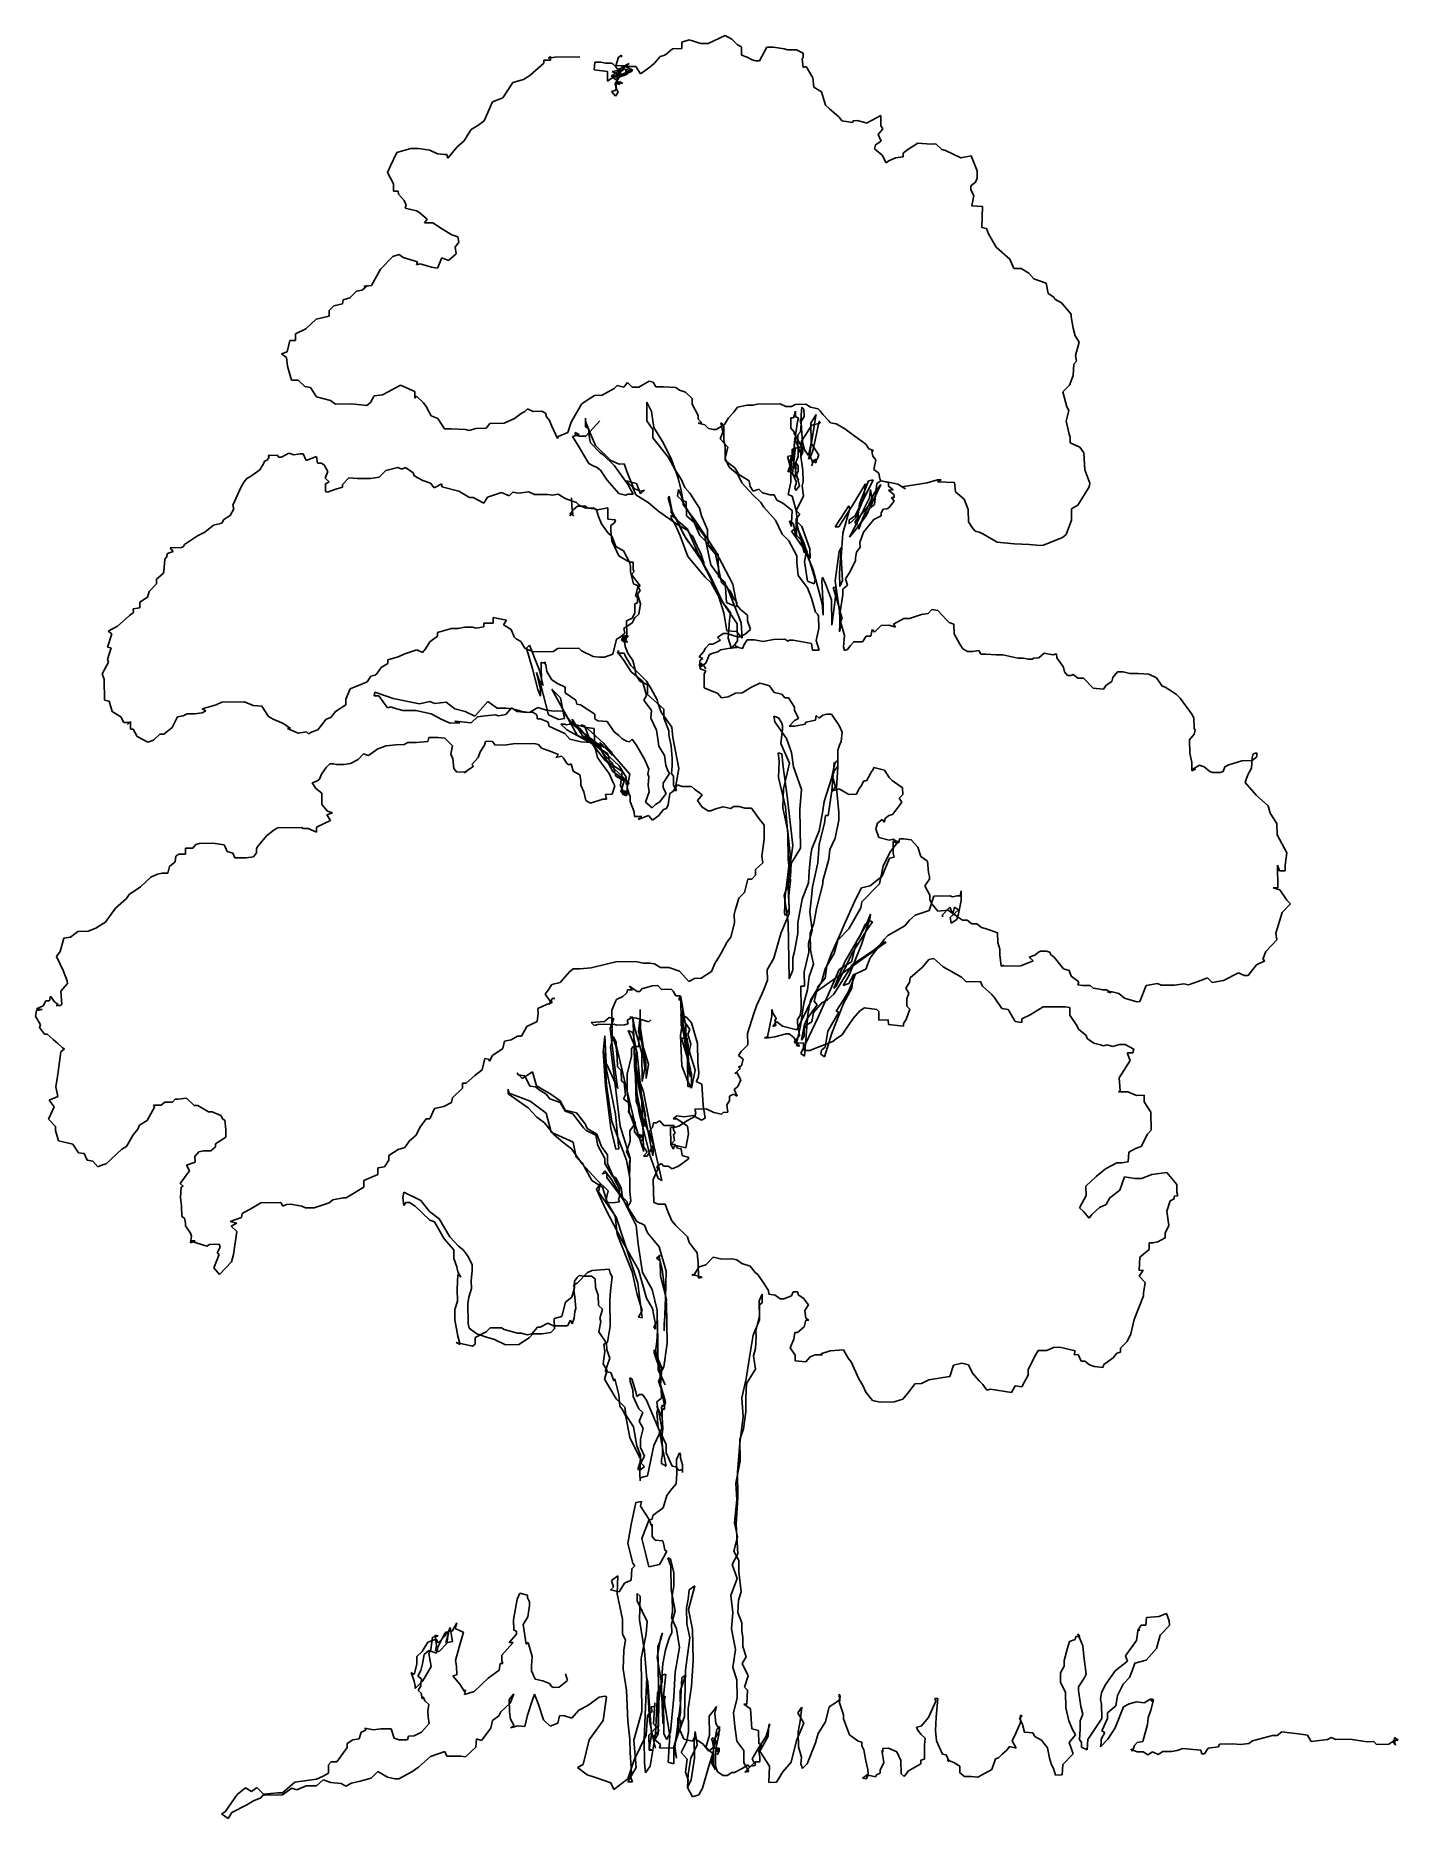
# Model space of a CAD drawing. Extents: x 1063 to 1324, y 917 to 1259.
import ezdxf

# ---------------------------------------------------------------- set-up
doc = ezdxf.new("R2010")
doc.units = 0
doc.layers.get('0').update_dxf_attribs({"linetype": 'CONTINUOUS'})

msp = doc.modelspace()

# ---------------------------------------------------------------- linework, layer by layer
at = {"color": 0}
for p, q in [((1194.93, 1259.43), (1191.68, 1257.93)), ((1196.21, 1258.73), (1194.93, 1259.43)), ((1174.47, 1255.3), (1175.01, 1255.67)), ((1175.01, 1255.67), (1175.02, 1255.3)), ((1183.54, 1255.8), (1183.18, 1255.62)), ((1184.8, 1256.91), (1183.54, 1255.8)), ((1186.61, 1256.94), (1184.8, 1256.91)), ((1188.04, 1258.6), (1186.59, 1258.21)), ((1186.59, 1258.21), (1186.61, 1256.94)), ((1190.23, 1257.91), (1188.04, 1258.6)), ((1191.68, 1257.93), (1190.23, 1257.91)), ((1197.32, 1257.65), (1196.21, 1258.73)), ((1198.05, 1257.3), (1197.32, 1257.65)), ((1198.07, 1255.67), (1198.05, 1257.3)), ((1199.17, 1255.32), (1198.07, 1255.67)), ((1202.95, 1257.2), (1201.54, 1254.63)), ((1204.22, 1257.22), (1202.95, 1257.2)), ((1206.22, 1256.89), (1204.22, 1257.22)), ((1206.95, 1256.72), (1206.22, 1256.89)), ((1208.59, 1256.74), (1206.95, 1256.72)), ((1209.87, 1256.04), (1208.59, 1256.74)), ((1209.88, 1255.31), (1209.87, 1256.04)), ((1160.15, 1254.16), (1157.46, 1251.76)), ((1161.41, 1254.73), (1160.14, 1254.71)), ((1160.14, 1254.71), (1160.15, 1254.16)), ((1161.04, 1255.08), (1161.4, 1255.45)), ((1162.31, 1255.29), (1161.04, 1255.08)), ((1161.4, 1255.45), (1161.41, 1254.73)), ((1167.03, 1255.36), (1162.31, 1255.29)), ((1169.95, 1254.32), (1169.79, 1252.86)), ((1169.79, 1252.86), (1172.34, 1252.54)), ((1171.04, 1254.33), (1169.95, 1254.32)), ((1171.95, 1254.17), (1171.04, 1254.33)), ((1173.04, 1254.18), (1171.95, 1254.17)), ((1172.34, 1252.54), (1172.37, 1250.72)), ((1173.4, 1254.01), (1173.04, 1254.18)), ((1173.08, 1251.64), (1174.7, 1252.76)), ((1173.25, 1252.55), (1175.42, 1252.95)), ((1175.08, 1251.67), (1173.25, 1252.55)), ((1173.96, 1253.47), (1173.4, 1254.01)), ((1175.42, 1252.95), (1173.8, 1251.65)), ((1173.95, 1253.65), (1174.47, 1255.3)), ((1175.77, 1253.68), (1173.95, 1253.65)), ((1174.33, 1252.93), (1173.96, 1253.47)), ((1177.06, 1252.61), (1173.99, 1251.29)), ((1175.77, 1253.5), (1174.33, 1252.93)), ((1174.7, 1252.76), (1174.35, 1251.66)), ((1174.35, 1251.66), (1176.51, 1252.6)), ((1174.53, 1252.03), (1175.24, 1252.77)), ((1176.49, 1254.06), (1175.05, 1253.31)), ((1175.05, 1253.31), (1175.78, 1252.96)), ((1175.24, 1252.77), (1175.77, 1253.68)), ((1175.77, 1253.5), (1176.13, 1253.69)), ((1177.77, 1253.53), (1175.77, 1253.5)), ((1177.24, 1252.8), (1175.77, 1253.5)), ((1175.78, 1252.96), (1175.97, 1252.23)), ((1175.96, 1252.96), (1177.06, 1252.61)), ((1175.97, 1252.23), (1175.96, 1252.96)), ((1176.13, 1253.69), (1176.49, 1254.06)), ((1176.51, 1252.6), (1177.24, 1252.8)), ((1178.7, 1252.09), (1177.77, 1253.53)), ((1180.5, 1253.39), (1178.7, 1252.09)), ((1181.39, 1254.13), (1180.5, 1253.39)), ((1182.46, 1255.42), (1181.39, 1254.13)), ((1183.18, 1255.62), (1182.46, 1255.42)), ((1200.08, 1254.79), (1199.17, 1255.32)), ((1200.81, 1254.62), (1200.08, 1254.79)), ((1201.54, 1254.63), (1200.81, 1254.62)), ((1209.71, 1254.94), (1209.88, 1255.31)), ((1209.91, 1253.31), (1209.71, 1254.94)), ((1210.45, 1253.5), (1209.91, 1253.31)), ((1211.76, 1251.34), (1210.45, 1253.5)), ((1154.21, 1250.44), (1152.26, 1247.5)), ((1156.2, 1251.01), (1154.21, 1250.44)), ((1157.46, 1251.76), (1156.2, 1251.01)), ((1172.37, 1250.72), (1173.44, 1251.47)), ((1174.71, 1251.67), (1173.08, 1251.64)), ((1173.12, 1248.74), (1173.85, 1248.93)), ((1173.8, 1251.65), (1173.26, 1251.46)), ((1173.26, 1251.46), (1174.36, 1250.75)), ((1173.44, 1251.47), (1175.08, 1251.67)), ((1173.83, 1250.2), (1174.71, 1251.67)), ((1174.73, 1250.58), (1173.83, 1250.2)), ((1173.83, 1250.2), (1174.37, 1250.21)), ((1174.02, 1249.3), (1173.83, 1250.2)), ((1173.85, 1248.93), (1174.02, 1249.3)), ((1173.99, 1251.29), (1176.16, 1252.05)), ((1174.36, 1250.75), (1174.01, 1250.2)), ((1174.01, 1250.2), (1174.02, 1249.3)), ((1174.02, 1249.3), (1174.4, 1248.58)), ((1174.37, 1250.57), (1175.28, 1250.22)), ((1174.74, 1250.03), (1174.37, 1250.57)), ((1174.37, 1250.21), (1174.74, 1250.03)), ((1176.16, 1252.05), (1174.53, 1252.03)), ((1175.28, 1250.22), (1174.73, 1250.58)), ((1211.97, 1249.53), (1211.76, 1251.34)), ((1213.44, 1248.65), (1211.97, 1249.53)), ((1150.28, 1246.74), (1148.7, 1243.09)), ((1152.26, 1247.5), (1150.28, 1246.74)), ((1173.86, 1247.84), (1173.12, 1248.74)), ((1174.4, 1248.58), (1173.86, 1247.84)), ((1214.2, 1246.12), (1213.44, 1248.65)), ((1214.94, 1245.4), (1214.2, 1246.12)), ((1216.78, 1243.8), (1214.94, 1245.4)), ((1147.44, 1242.16), (1146.19, 1241.41)), ((1148.7, 1243.09), (1147.44, 1242.16)), ((1217.34, 1243.08), (1216.78, 1243.8)), ((1219.34, 1242.75), (1217.34, 1243.08)), ((1219.52, 1243.11), (1219.34, 1242.75)), ((1220.24, 1243.13), (1219.52, 1243.11)), ((1221.7, 1242.79), (1220.24, 1243.13)), ((1222.07, 1242.61), (1221.7, 1242.79)), ((1224.77, 1244.11), (1222.07, 1242.61)), ((1224.8, 1242.11), (1224.77, 1244.11)), ((1225.17, 1241.57), (1224.8, 1242.11)), ((1144.77, 1239.21), (1143.51, 1238.1)), ((1146.19, 1241.41), (1144.77, 1239.21)), ((1223.77, 1238.46), (1224.84, 1239.2)), ((1224.28, 1240.47), (1225.17, 1241.57)), ((1224.84, 1239.2), (1224.28, 1240.47)), ((1231.93, 1238.77), (1230.67, 1238.02)), ((1234.48, 1238.63), (1231.93, 1238.77)), ((1235.38, 1238.64), (1234.48, 1238.63)), ((1236.49, 1237.57), (1235.38, 1238.64)), ((1131.91, 1237.01), (1130.68, 1234.45)), ((1134.62, 1237.78), (1131.91, 1237.01)), ((1136.07, 1237.8), (1134.62, 1237.78)), ((1138.26, 1237.47), (1136.07, 1237.8)), ((1139.72, 1236.77), (1138.26, 1237.47)), ((1141, 1236.61), (1139.72, 1236.77)), ((1141.54, 1236.62), (1141, 1236.61)), ((1141.73, 1235.9), (1141.54, 1236.62)), ((1143.51, 1238.1), (1141.73, 1235.9)), ((1223.59, 1237.73), (1223.77, 1238.46)), ((1225.07, 1236.48), (1223.59, 1237.73)), ((1225.82, 1235.04), (1225.07, 1236.48)), ((1226.36, 1235.41), (1225.82, 1235.04)), ((1227.62, 1235.98), (1226.36, 1235.41)), ((1229.07, 1236.18), (1227.62, 1235.98)), ((1229.77, 1237.47), (1229.06, 1236.91)), ((1229.06, 1236.91), (1229.07, 1236.18)), ((1230.67, 1238.02), (1229.77, 1237.47)), ((1237.22, 1237.4), (1236.49, 1237.57)), ((1240.15, 1236), (1237.22, 1237.4)), ((1242.14, 1236.39), (1240.15, 1236)), ((1243.27, 1233.5), (1242.14, 1236.39)), ((1130.68, 1234.45), (1130.15, 1233.17)), ((1130.15, 1233.17), (1131.28, 1231.01)), ((1242.94, 1231.32), (1243.29, 1232.05)), ((1243.29, 1232.05), (1243.27, 1233.5)), ((1131.28, 1231.01), (1131.3, 1229.56)), ((1131.3, 1229.56), (1132.21, 1229.57)), ((1132.21, 1229.57), (1132.22, 1229.03)), ((1132.22, 1229.03), (1133.33, 1227.77)), ((1242.05, 1230.58), (1242.94, 1231.32)), ((1242.06, 1229.85), (1242.05, 1230.58)), ((1242.62, 1228.77), (1242.06, 1229.85)), ((1242.29, 1226.77), (1242.62, 1228.77)), ((1133.33, 1227.77), (1133.7, 1226.87)), ((1133.7, 1226.87), (1133.53, 1226.32)), ((1133.53, 1226.32), (1135.72, 1225.81)), ((1135.72, 1225.81), (1136.08, 1225.64)), ((1136.08, 1225.64), (1137.74, 1224.21)), ((1244.29, 1226.62), (1242.29, 1226.77)), ((1244.17, 1222.62), (1244.29, 1226.62)), ((1137.74, 1224.21), (1137.21, 1223.48)), ((1137.21, 1223.48), (1138.84, 1223.5)), ((1138.84, 1223.5), (1140.68, 1222.26)), ((1140.68, 1222.26), (1142.51, 1221.2)), ((1245.08, 1222.45), (1244.17, 1222.62)), ((1245.46, 1221.37), (1245.08, 1222.45)), ((1142.51, 1221.2), (1143.6, 1220.85)), ((1143.8, 1219.77), (1143.09, 1218.85)), ((1143.09, 1218.85), (1143.29, 1217.58)), ((1143.6, 1220.85), (1143.8, 1219.77)), ((1246.95, 1218.85), (1245.46, 1221.37)), ((1249.53, 1216.53), (1246.95, 1218.85)), ((1128.81, 1214.63), (1127.05, 1211.51)), ((1131.14, 1217.03), (1128.81, 1214.63)), ((1132.4, 1217.41), (1131.14, 1217.03)), ((1133.14, 1216.88), (1132.4, 1217.41)), ((1135.87, 1216.01), (1133.14, 1216.88)), ((1135.7, 1215.46), (1135.87, 1216.01)), ((1136.42, 1215.66), (1135.7, 1215.46)), ((1138.61, 1214.97), (1136.42, 1215.66)), ((1139.7, 1214.8), (1138.61, 1214.97)), ((1140.58, 1216.81), (1139.7, 1214.8)), ((1141.86, 1216.29), (1140.58, 1216.81)), ((1143.29, 1217.58), (1141.86, 1216.29)), ((1250.29, 1214.73), (1249.53, 1216.53)), ((1251.74, 1214.75), (1250.29, 1214.73)), ((1253.21, 1213.87), (1251.74, 1214.75)), ((1126.32, 1211.5), (1125.25, 1210.58)), ((1127.05, 1211.51), (1125.6, 1211.31)), ((1125.6, 1211.31), (1126.32, 1211.5)), ((1254.13, 1212.79), (1253.21, 1213.87)), ((1256.5, 1211.92), (1254.13, 1212.79)), ((1256.9, 1209.93), (1256.5, 1211.92)), ((1121.47, 1207.98), (1119.85, 1207.59)), ((1121.64, 1208.71), (1121.47, 1207.98)), ((1122.91, 1209.09), (1121.64, 1208.71)), ((1124.16, 1210.38), (1122.91, 1209.09)), ((1125.25, 1210.58), (1124.16, 1210.38)), ((1258, 1209.22), (1256.9, 1209.93)), ((1258.19, 1208.86), (1258, 1209.22)), ((1259.47, 1208.16), (1258.19, 1208.86)), ((1260.21, 1207.26), (1259.47, 1208.16)), ((1116.44, 1204.99), (1114.47, 1203.14)), ((1118.97, 1205.58), (1116.44, 1204.99)), ((1119.85, 1207.59), (1118.95, 1206.67)), ((1118.95, 1206.67), (1118.97, 1205.58)), ((1261.32, 1206.01), (1260.21, 1207.26)), ((1261.33, 1205.46), (1261.32, 1206.01)), ((1261.72, 1203.29), (1261.33, 1205.46)), ((1112.51, 1200.93), (1111.42, 1200.92)), ((1114.47, 1203.14), (1112.49, 1202.21)), ((1112.49, 1202.21), (1112.51, 1200.93)), ((1262.11, 1201.84), (1261.72, 1203.29)), ((1262.86, 1200.58), (1262.11, 1201.84)), ((1110.91, 1198.73), (1109.82, 1198.35)), ((1109.82, 1198.35), (1110.74, 1197.64)), ((1110.74, 1197.64), (1110.95, 1196.01)), ((1111.42, 1200.92), (1110.91, 1198.73)), ((1262.17, 1198.03), (1262.86, 1200.58)), ((1262.37, 1196.94), (1262.17, 1198.03)), ((1110.95, 1196.01), (1111.72, 1193.3)), ((1260.99, 1192.38), (1261.69, 1194.21)), ((1261.69, 1194.21), (1261.83, 1196.39)), ((1261.83, 1196.39), (1262.37, 1196.94)), ((1111.72, 1193.3), (1112.99, 1193.32)), ((1112.99, 1193.32), (1114.28, 1192.07)), ((1114.28, 1192.07), (1115.37, 1191.9)), ((1115.37, 1191.9), (1116.49, 1190.1)), ((1129.19, 1190.49), (1130.27, 1191.05)), ((1130.27, 1191.05), (1132.61, 1192.35)), ((1132.61, 1192.35), (1135.36, 1191.13)), ((1135.36, 1191.13), (1135.38, 1189.86)), ((1171.32, 1190.42), (1173.66, 1191.73)), ((1173.66, 1191.73), (1174.2, 1192.28)), ((1174.2, 1192.28), (1175.47, 1191.94)), ((1175.47, 1191.94), (1176.18, 1192.86)), ((1176.18, 1192.86), (1177.11, 1191.97)), ((1177.11, 1191.97), (1178.38, 1191.99)), ((1178.38, 1191.99), (1180.36, 1193.11)), ((1180.36, 1193.11), (1181.09, 1192.94)), ((1181.09, 1192.94), (1181.65, 1192.04)), ((1181.65, 1192.04), (1183.1, 1192.06)), ((1183.1, 1192.06), (1185.46, 1191.92)), ((1185.46, 1191.92), (1186.19, 1191.38)), ((1186.19, 1191.38), (1187.29, 1191.04)), ((1187.29, 1191.04), (1188.58, 1189.79)), ((1259.74, 1191.09), (1260.99, 1192.38)), ((1260.51, 1188.2), (1259.74, 1191.09)), ((1116.49, 1190.1), (1119.22, 1189.42)), ((1119.22, 1189.42), (1120.14, 1188.71)), ((1120.14, 1188.71), (1123.23, 1188.76)), ((1123.23, 1188.76), (1126.14, 1188.44)), ((1126.14, 1188.44), (1126.86, 1189)), ((1126.86, 1189), (1127.56, 1190.28)), ((1127.56, 1190.28), (1129.19, 1190.49)), ((1135.38, 1189.86), (1135.73, 1190.23)), ((1135.73, 1190.23), (1137.03, 1188.97)), ((1137.03, 1188.97), (1137.58, 1188.26)), ((1137.58, 1188.26), (1138.52, 1186.46)), ((1155.76, 1186.91), (1156.48, 1187.28)), ((1156.48, 1187.28), (1157.02, 1187.84)), ((1157.02, 1187.84), (1158.11, 1187.31)), ((1158.11, 1187.31), (1159.75, 1187.34)), ((1159.75, 1187.34), (1160.48, 1186.98)), ((1165.41, 1185.25), (1167.35, 1188.73)), ((1167.35, 1188.73), (1167.89, 1189.1)), ((1167.89, 1189.1), (1169.87, 1190.4)), ((1169.87, 1190.4), (1171.32, 1190.42)), ((1180.81, 1187.3), (1179.88, 1189.11)), ((1179.88, 1189.11), (1179.93, 1185.48)), ((1181.22, 1184.22), (1180.81, 1187.3)), ((1188.58, 1189.79), (1188.6, 1188.7)), ((1188.6, 1188.7), (1189.72, 1186.54)), ((1196.61, 1187.19), (1197.32, 1188.11)), ((1197.32, 1188.11), (1199.13, 1188.5)), ((1199.13, 1188.5), (1200.22, 1188.52)), ((1200.22, 1188.52), (1201.13, 1188.71)), ((1201.13, 1188.71), (1205.48, 1188.78)), ((1205.48, 1188.78), (1206.58, 1188.26)), ((1206.58, 1188.26), (1207.67, 1188.27)), ((1207.67, 1188.27), (1208.39, 1188.65)), ((1208.24, 1186.65), (1208.41, 1187.38)), ((1208.39, 1188.65), (1210.39, 1188.68)), ((1208.41, 1187.38), (1208.43, 1186.29)), ((1209.51, 1186.67), (1209.67, 1188.12)), ((1209.67, 1188.12), (1210.04, 1187.77)), ((1210.04, 1187.77), (1210.06, 1186.31)), ((1210.39, 1188.68), (1211.3, 1188.15)), ((1211.3, 1188.15), (1212.76, 1187.81)), ((1212.76, 1187.81), (1213.13, 1187.45)), ((1213.13, 1187.45), (1213.69, 1186.73)), ((1260.37, 1185.47), (1260.88, 1187.48)), ((1260.88, 1187.48), (1260.51, 1188.2)), ((1138.52, 1186.46), (1139.8, 1185.93)), ((1139.8, 1185.93), (1141.1, 1183.95)), ((1141.1, 1183.95), (1142.37, 1183.97)), ((1142.37, 1183.97), (1145.1, 1183.84)), ((1145.1, 1183.84), (1145.83, 1183.67)), ((1145.83, 1183.67), (1147.09, 1184.05)), ((1147.09, 1184.05), (1149.09, 1184.08)), ((1149.09, 1184.08), (1149.8, 1185)), ((1149.8, 1185), (1152.52, 1185.04)), ((1152.52, 1185.04), (1154.5, 1185.98)), ((1154.5, 1185.98), (1155.76, 1186.91)), ((1160.48, 1186.98), (1160.67, 1186.26)), ((1160.67, 1186.26), (1161.23, 1185.54)), ((1161.23, 1185.54), (1161.61, 1184.64)), ((1161.61, 1184.64), (1162.74, 1182.12)), ((1164.72, 1183.24), (1165.41, 1185.25)), ((1168.12, 1186.02), (1168.13, 1185.47)), ((1168.15, 1184.38), (1168.12, 1186.02)), ((1168.13, 1185.47), (1168.89, 1183.49)), ((1168.7, 1184.03), (1168.15, 1184.38)), ((1170.85, 1185.51), (1168.18, 1182.57)), ((1168.91, 1182.21), (1168.7, 1184.03)), ((1179.93, 1185.48), (1181.05, 1183.86)), ((1181.05, 1183.86), (1181.07, 1182.22)), ((1182.9, 1181.53), (1181.22, 1184.22)), ((1189.72, 1186.54), (1189.73, 1185.81)), ((1189.73, 1185.81), (1190.47, 1185.1)), ((1190.47, 1185.1), (1189.74, 1185.09)), ((1189.74, 1185.09), (1191.02, 1184.74)), ((1191.02, 1184.74), (1191.76, 1184.03)), ((1191.76, 1184.03), (1192.67, 1183.86)), ((1192.67, 1183.86), (1193.21, 1183.87)), ((1193.21, 1183.87), (1194.83, 1184.8)), ((1194.1, 1185.15), (1194.49, 1183.34)), ((1194.47, 1184.8), (1194.1, 1185.15)), ((1194.66, 1184.44), (1194.47, 1184.8)), ((1194.7, 1181.89), (1194.66, 1184.44)), ((1194.83, 1184.8), (1195.54, 1186.08)), ((1195.54, 1186.08), (1196.61, 1187.19)), ((1207.52, 1186.09), (1208.07, 1186.1)), ((1207.55, 1184.1), (1207.52, 1186.09)), ((1208.29, 1183.2), (1207.55, 1184.1)), ((1208.07, 1186.1), (1208.24, 1186.65)), ((1208.81, 1185.39), (1208.15, 1180.84)), ((1208.43, 1186.29), (1208.98, 1186.11)), ((1208.98, 1186.11), (1208.81, 1185.39)), ((1209.35, 1185.58), (1209.52, 1185.94)), ((1209.54, 1184.85), (1209.35, 1185.58)), ((1209.38, 1183.4), (1209.54, 1184.85)), ((1209.52, 1185.94), (1209.51, 1186.67)), ((1210.06, 1186.31), (1209.53, 1185.4)), ((1209.53, 1185.4), (1209.55, 1183.94)), ((1209.55, 1183.94), (1209.78, 1181.41)), ((1211.54, 1184.7), (1209.59, 1181.59)), ((1212.08, 1184.89), (1211.09, 1178.89)), ((1211.35, 1185.06), (1212.42, 1186.71)), ((1211.41, 1181.25), (1211.35, 1185.06)), ((1213.17, 1185.09), (1211.54, 1184.7)), ((1211.8, 1179.99), (1212.98, 1185.45)), ((1212.24, 1186.17), (1212.08, 1184.89)), ((1212.42, 1186.71), (1212.24, 1186.17)), ((1212.98, 1185.45), (1213.17, 1185.09)), ((1213.69, 1186.73), (1214.8, 1185.48)), ((1214.8, 1185.48), (1215.16, 1185.12)), ((1215.16, 1185.12), (1216.26, 1184.96)), ((1216.26, 1184.96), (1217.72, 1184.07)), ((1217.72, 1184.07), (1221.95, 1181.05)), ((1260.96, 1182.94), (1260.37, 1185.47)), ((1162.74, 1182.12), (1162.91, 1182.48)), ((1162.91, 1182.48), (1164.72, 1183.24)), ((1166.36, 1182.72), (1165.63, 1182.53)), ((1165.63, 1182.53), (1166.38, 1181.27)), ((1166.17, 1183.26), (1166.9, 1182.91)), ((1166.18, 1182.72), (1166.17, 1183.26)), ((1166.91, 1182.55), (1166.18, 1182.72)), ((1166.9, 1182.91), (1166.36, 1182.72)), ((1166.38, 1181.27), (1168.8, 1177.31)), ((1168.18, 1182.57), (1166.91, 1182.55)), ((1168.89, 1183.49), (1170.02, 1180.78)), ((1169.1, 1181.31), (1168.91, 1182.21)), ((1170.95, 1179.34), (1169.1, 1181.31)), ((1170.02, 1180.78), (1172.97, 1177.92)), ((1181.07, 1182.22), (1184.04, 1178.46)), ((1184.59, 1178.29), (1182.9, 1181.53)), ((1194.49, 1183.34), (1193.97, 1182.06)), ((1193.97, 1182.06), (1195.45, 1180.45)), ((1194.9, 1180.45), (1194.7, 1181.89)), ((1194.94, 1177.9), (1194.9, 1180.45)), ((1195.45, 1180.45), (1194.94, 1178.27)), ((1209.43, 1180.49), (1207.8, 1180.1)), ((1208.16, 1180.47), (1207.83, 1178.11)), ((1208.11, 1183.2), (1208.48, 1182.84)), ((1209.61, 1180.5), (1208.11, 1183.2)), ((1208.15, 1180.84), (1208.35, 1179.93)), ((1208.31, 1182.11), (1208.16, 1180.47)), ((1208.48, 1182.84), (1208.29, 1183.2)), ((1209.07, 1180.12), (1208.31, 1182.11)), ((1208.85, 1182.84), (1209.38, 1183.4)), ((1208.91, 1178.67), (1208.85, 1182.84)), ((1209.81, 1179.41), (1209.43, 1180.49)), ((1209.59, 1181.59), (1209.46, 1178.68)), ((1210.35, 1179.6), (1209.61, 1180.5)), ((1209.78, 1181.41), (1210.16, 1179.96)), ((1210.91, 1178.88), (1211.41, 1181.25)), ((1211.41, 1181.25), (1212.9, 1178.91)), ((1221.95, 1181.05), (1222.51, 1180.15)), ((1261.15, 1182.4), (1260.96, 1182.94)), ((1261.16, 1181.31), (1261.15, 1182.4)), ((1262.99, 1180.43), (1261.16, 1181.31)), ((1263.74, 1179.35), (1262.99, 1180.43)), ((1105.63, 1176.13), (1106.34, 1177.23)), ((1106.34, 1177.23), (1106.52, 1177.78)), ((1106.52, 1177.78), (1107.06, 1177.97)), ((1107.06, 1177.97), (1107.41, 1178.52)), ((1107.22, 1178.88), (1109.04, 1178.91)), ((1107.41, 1178.52), (1107.22, 1178.88)), ((1109.04, 1178.91), (1109.23, 1178.55)), ((1109.23, 1178.55), (1109.77, 1178.56)), ((1109.77, 1178.56), (1111.21, 1179.31)), ((1111.21, 1179.31), (1112.13, 1178.96)), ((1112.13, 1178.96), (1113.39, 1179.16)), ((1113.39, 1179.16), (1113.94, 1179.17)), ((1113.94, 1179.17), (1114.5, 1177.91)), ((1114.5, 1177.91), (1116.49, 1178.66)), ((1116.49, 1178.66), (1116.69, 1177.4)), ((1116.69, 1177.4), (1117.42, 1177.41)), ((1117.42, 1177.41), (1117.97, 1177.05)), ((1117.97, 1177.05), (1118.15, 1176.69)), ((1168.8, 1177.31), (1169.72, 1176.78)), ((1171.5, 1178.99), (1170.95, 1179.34)), ((1173.71, 1176.84), (1171.5, 1178.99)), ((1172.97, 1177.92), (1174.62, 1177.22)), ((1174.62, 1177.22), (1175.52, 1177.23)), ((1175.52, 1177.23), (1176.28, 1175.25)), ((1184.04, 1178.46), (1185.35, 1176.12)), ((1185.92, 1174.49), (1184.59, 1178.29)), ((1194.94, 1178.27), (1195.69, 1176.64)), ((1196.78, 1176.48), (1194.94, 1177.9)), ((1206.91, 1178.64), (1207.64, 1178.83)), ((1207.68, 1175.93), (1206.91, 1178.64)), ((1207.83, 1178.11), (1206.96, 1175.73)), ((1207.64, 1178.83), (1207.47, 1178.1)), ((1207.47, 1178.1), (1207.52, 1174.65)), ((1207.66, 1177.2), (1207.5, 1176.1)), ((1207.81, 1179.2), (1207.66, 1177.2)), ((1207.8, 1180.1), (1207.81, 1179.2)), ((1208.35, 1179.93), (1207.87, 1175.38)), ((1208.21, 1176.84), (1208.91, 1178.67)), ((1208.39, 1177.39), (1208.42, 1175.21)), ((1208.58, 1176.85), (1208.39, 1177.39)), ((1208.57, 1177.39), (1208.4, 1176.85)), ((1208.94, 1176.85), (1208.57, 1177.39)), ((1209.45, 1179.22), (1209.07, 1180.12)), ((1209.46, 1178.68), (1209.45, 1179.22)), ((1209.46, 1178.68), (1209.81, 1179.41)), ((1209.86, 1175.96), (1209.46, 1178.68)), ((1210.16, 1179.96), (1210.91, 1178.88)), ((1211.09, 1178.89), (1210.35, 1179.6)), ((1210.92, 1178.16), (1211.45, 1178.89)), ((1211.09, 1178.89), (1210.92, 1178.16)), ((1211.65, 1177.8), (1211.09, 1178.89)), ((1211.45, 1178.89), (1211.8, 1179.99)), ((1211.48, 1176.89), (1211.66, 1177.26)), ((1211.66, 1177.26), (1211.48, 1176.89)), ((1212.55, 1178), (1211.65, 1177.8)), ((1211.66, 1177.26), (1211.65, 1177.8)), ((1211.65, 1177.8), (1212.38, 1177.45)), ((1211.83, 1177.81), (1211.66, 1177.26)), ((1212.37, 1178.18), (1211.83, 1177.81)), ((1212.38, 1177.45), (1212.37, 1178.18)), ((1212.9, 1178.91), (1212.55, 1178)), ((1222.51, 1180.15), (1223.42, 1179.81)), ((1223.42, 1179.81), (1223.06, 1179.62)), ((1223.06, 1179.62), (1223.25, 1178.71)), ((1223.25, 1178.71), (1223.81, 1178)), ((1223.81, 1178), (1223.48, 1176.18)), ((1263.97, 1176.09), (1263.74, 1179.35)), ((1102.05, 1172.81), (1102.58, 1173.72)), ((1102.58, 1173.72), (1103.12, 1174.46)), ((1103.12, 1174.46), (1103.84, 1174.83)), ((1103.84, 1174.83), (1105.63, 1176.13)), ((1118.15, 1176.69), (1118.71, 1175.79)), ((1118.71, 1175.79), (1118.19, 1174.51)), ((1118.19, 1174.51), (1118.93, 1173.8)), ((1118.93, 1173.8), (1118.21, 1173.43)), ((1121.48, 1173.3), (1122.73, 1174.59)), ((1122.73, 1174.59), (1124.36, 1174.43)), ((1124.36, 1174.43), (1126.9, 1174.47)), ((1126.9, 1174.47), (1128.54, 1174.68)), ((1128.54, 1174.68), (1129.79, 1175.97)), ((1129.79, 1175.97), (1132.14, 1176.55)), ((1132.14, 1176.55), (1132.87, 1176.2)), ((1132.87, 1176.2), (1133.59, 1176.57)), ((1133.59, 1176.57), (1135.06, 1175.51)), ((1135.06, 1175.51), (1135.25, 1174.97)), ((1135.25, 1174.97), (1136.9, 1174.08)), ((1136.9, 1174.08), (1138.36, 1173.56)), ((1138.36, 1173.56), (1139.1, 1172.67)), ((1169.72, 1176.78), (1170.27, 1176.61)), ((1170.27, 1176.61), (1171, 1176.07)), ((1171, 1176.07), (1172.3, 1174.1)), ((1172.3, 1174.1), (1174.52, 1171.59)), ((1176.31, 1173.25), (1173.71, 1176.84)), ((1175.94, 1173.97), (1177.23, 1172.72)), ((1177.94, 1173.46), (1175.94, 1173.97)), ((1176.28, 1175.25), (1177.41, 1172.54)), ((1185.35, 1176.12), (1186.46, 1174.32)), ((1186.5, 1172.14), (1185.92, 1174.49)), ((1186.46, 1174.32), (1187.22, 1172.7)), ((1195.69, 1176.64), (1197.34, 1175.22)), ((1197.53, 1175.22), (1196.78, 1176.48)), ((1197.34, 1175.22), (1198.1, 1173.6)), ((1199.54, 1173.98), (1197.53, 1175.22)), ((1198.1, 1173.6), (1200.31, 1171.27)), ((1199.74, 1172.9), (1199.54, 1173.98)), ((1206.96, 1175.73), (1207.68, 1175.93)), ((1207.54, 1173.74), (1207.03, 1171.38)), ((1207.49, 1176.47), (1208.58, 1176.85)), ((1207.52, 1174.65), (1207.49, 1176.47)), ((1207.5, 1176.1), (1207.54, 1173.74)), ((1207.87, 1175.38), (1208.63, 1173.76)), ((1209.18, 1173.04), (1208.21, 1176.84)), ((1208.25, 1174.66), (1208.96, 1175.76)), ((1208.42, 1175.39), (1208.25, 1174.66)), ((1208.63, 1173.76), (1208.28, 1172.67)), ((1208.4, 1176.85), (1208.58, 1176.49)), ((1208.58, 1176.49), (1208.41, 1176.12)), ((1208.98, 1174.13), (1208.42, 1175.39)), ((1208.42, 1175.21), (1208.98, 1174.13)), ((1208.96, 1175.76), (1208.94, 1176.85)), ((1209.73, 1173.05), (1209.9, 1173.78)), ((1209.9, 1173.78), (1209.86, 1175.96)), ((1220.68, 1169.59), (1222.42, 1173.98)), ((1222.42, 1173.98), (1223.33, 1174.18)), ((1223.33, 1174.18), (1222.45, 1172.35)), ((1223.48, 1176.18), (1224.4, 1175.46)), ((1224.78, 1174.02), (1224.06, 1173.46)), ((1224.4, 1175.46), (1224.59, 1174.38)), ((1224.59, 1174.38), (1224.78, 1174.02)), ((1226.24, 1173.68), (1224.78, 1174.02)), ((1224.78, 1174.02), (1226.6, 1173.68)), ((1226.25, 1172.95), (1226.24, 1173.68)), ((1226.6, 1173.68), (1228.06, 1173.34)), ((1230.06, 1173.01), (1233.69, 1173.61)), ((1233.69, 1173.61), (1235.67, 1174.19)), ((1235.67, 1174.19), (1236.4, 1174.2)), ((1236.4, 1174.2), (1235.68, 1173.83)), ((1235.68, 1173.83), (1238.95, 1173.7)), ((1238.95, 1173.7), (1239.16, 1171.88)), ((1264.92, 1173.56), (1263.97, 1176.09)), ((1264.75, 1172.83), (1264.92, 1173.56)), ((1100.48, 1169.33), (1102.05, 1172.81)), ((1118.21, 1173.43), (1118.23, 1171.97)), ((1118.23, 1171.97), (1118.59, 1171.8)), ((1118.59, 1171.8), (1120.22, 1172.37)), ((1120.22, 1172.37), (1121.48, 1172.75)), ((1121.48, 1172.75), (1121.48, 1173.3)), ((1139.1, 1172.67), (1140.54, 1173.41)), ((1140.54, 1173.41), (1140.55, 1172.87)), ((1140.55, 1172.87), (1143.83, 1172.01)), ((1143.83, 1172.01), (1145.85, 1170.77)), ((1145.85, 1170.77), (1146.57, 1170.79)), ((1146.57, 1170.79), (1148.59, 1169.73)), ((1148.59, 1169.73), (1149.3, 1170.83)), ((1149.3, 1170.83), (1152, 1171.78)), ((1152, 1171.78), (1153.47, 1171.08)), ((1153.47, 1171.08), (1154.18, 1171.81)), ((1154.18, 1171.81), (1155.27, 1171.65)), ((1155.27, 1171.65), (1157.27, 1171.86)), ((1157.27, 1171.86), (1158.37, 1171.34)), ((1158.37, 1171.34), (1160.91, 1171.38)), ((1160.91, 1171.38), (1161.82, 1171.21)), ((1161.82, 1171.21), (1162.91, 1171.41)), ((1162.91, 1171.41), (1164.37, 1170.52)), ((1164.37, 1170.52), (1166.38, 1169.83)), ((1165.46, 1170.72), (1165.48, 1169.09)), ((1174.52, 1171.59), (1175.8, 1171.25)), ((1175.8, 1171.25), (1176.34, 1171.44)), ((1177.25, 1171.45), (1176.31, 1173.25)), ((1176.34, 1171.44), (1177.25, 1171.45)), ((1177.23, 1172.72), (1177.8, 1171.28)), ((1177.41, 1172.54), (1178.69, 1172.02)), ((1177.8, 1171.28), (1180.18, 1169.86)), ((1178.7, 1171.47), (1177.94, 1173.46)), ((1178.69, 1172.02), (1179.42, 1172.21)), ((1179.42, 1172.21), (1178.7, 1171.47)), ((1183.98, 1170.65), (1184.16, 1171.02)), ((1184.56, 1168.66), (1183.98, 1170.65)), ((1184.16, 1171.02), (1184.75, 1168.12)), ((1185.95, 1172.31), (1185.79, 1171.04)), ((1185.79, 1171.04), (1186.53, 1170.33)), ((1186.52, 1171.05), (1185.95, 1172.31)), ((1186.9, 1169.97), (1186.5, 1172.14)), ((1186.89, 1170.15), (1186.52, 1171.05)), ((1186.53, 1170.33), (1188.58, 1166.91)), ((1187.44, 1169.98), (1186.89, 1170.15)), ((1187.22, 1172.7), (1188.14, 1171.62)), ((1188.14, 1171.62), (1190, 1168.75)), ((1200.3, 1172), (1199.74, 1172.9)), ((1201.38, 1172.38), (1200.3, 1172)), ((1200.31, 1171.27), (1201.79, 1169.84)), ((1202.12, 1171.66), (1201.38, 1172.38)), ((1203.58, 1171.32), (1202.12, 1171.66)), ((1204.31, 1171.33), (1203.58, 1171.32)), ((1204.87, 1170.25), (1204.31, 1171.33)), ((1205.97, 1169.73), (1204.87, 1170.25)), ((1207.03, 1171.38), (1207.76, 1171.02)), ((1207.76, 1171.02), (1208.53, 1168.31)), ((1208.28, 1172.67), (1208.47, 1172.13)), ((1208.47, 1172.13), (1209.18, 1173.04)), ((1208.53, 1168.31), (1209.94, 1171.06)), ((1209.94, 1171.06), (1209.73, 1173.05)), ((1221.89, 1173.43), (1219.41, 1169.39)), ((1222.45, 1172.35), (1219.8, 1167.22)), ((1219.99, 1166.86), (1221.57, 1170.7)), ((1220.54, 1166.51), (1222.65, 1170.71)), ((1221.27, 1166.7), (1223.55, 1171.64)), ((1221.57, 1170.7), (1221.89, 1173.43)), ((1223.56, 1170.73), (1221.98, 1167.25)), ((1222.65, 1170.71), (1222.81, 1172.35)), ((1222.81, 1172.35), (1223.21, 1170)), ((1223.55, 1171.64), (1224.79, 1173.29)), ((1224.79, 1173.29), (1223.56, 1170.73)), ((1224.06, 1173.46), (1223.58, 1169.46)), ((1227.17, 1172.24), (1226.25, 1172.95)), ((1226.26, 1172.22), (1227.17, 1172.24)), ((1227.37, 1171.33), (1226.26, 1172.22)), ((1226.83, 1170.78), (1227.37, 1170.79)), ((1227.39, 1170.06), (1226.83, 1170.78)), ((1227.37, 1170.79), (1227.37, 1171.33)), ((1228.06, 1173.34), (1229.53, 1172.46)), ((1228.8, 1172.81), (1230.06, 1173.01)), ((1229.53, 1172.46), (1228.8, 1172.81)), ((1239.16, 1171.88), (1240.82, 1170.46)), ((1240.82, 1170.46), (1241.57, 1168.47)), ((1262.62, 1169.35), (1263.86, 1171.36)), ((1263.86, 1171.36), (1264.75, 1172.83)), ((1098.7, 1166.58), (1099.96, 1167.33)), ((1099.96, 1167.33), (1100.67, 1168.61)), ((1100.67, 1168.61), (1100.48, 1169.33)), ((1165.14, 1167.81), (1165.88, 1167.28)), ((1165.69, 1167.64), (1165.14, 1167.81)), ((1165.15, 1167.27), (1165.68, 1168.36)), ((1165.51, 1167.63), (1165.15, 1167.27)), ((1165.48, 1169.09), (1165.69, 1167.64)), ((1165.88, 1167.28), (1165.51, 1167.63)), ((1165.68, 1168.36), (1166.57, 1169.1)), ((1166.38, 1169.83), (1166.93, 1169.29)), ((1166.57, 1169.1), (1168.21, 1169.13)), ((1166.93, 1169.29), (1168.21, 1168.77)), ((1168.21, 1169.13), (1168.58, 1168.77)), ((1168.21, 1168.77), (1169.66, 1168.79)), ((1168.58, 1168.77), (1169.85, 1168.61)), ((1169.66, 1168.79), (1170.22, 1168.44)), ((1169.85, 1168.61), (1170.4, 1168.44)), ((1170.22, 1168.44), (1170.6, 1167.17)), ((1170.4, 1168.44), (1172.39, 1168.83)), ((1170.6, 1167.17), (1171.17, 1165.73)), ((1172.39, 1168.83), (1172.42, 1166.65)), ((1180.18, 1169.86), (1182.2, 1168.08)), ((1182.2, 1168.08), (1186.06, 1165.42)), ((1184.57, 1167.94), (1184.56, 1168.66)), ((1185.49, 1166.86), (1184.57, 1167.94)), ((1184.58, 1167.39), (1184.58, 1166.85)), ((1185.5, 1166.68), (1184.58, 1167.39)), ((1184.58, 1166.85), (1185.33, 1165.59)), ((1184.75, 1168.12), (1187, 1163.62)), ((1187.37, 1162.9), (1185.49, 1166.86)), ((1186.9, 1169.42), (1186.9, 1169.97)), ((1189.32, 1166.19), (1186.9, 1169.42)), ((1187.48, 1167.25), (1187.44, 1169.98)), ((1188.96, 1166.01), (1187.48, 1167.25)), ((1188.58, 1166.91), (1190.09, 1163.48)), ((1190, 1168.75), (1190.39, 1167.3)), ((1190.39, 1167.3), (1191.52, 1164.59)), ((1201.79, 1169.84), (1202.35, 1168.94)), ((1202.35, 1168.94), (1204.56, 1166.43)), ((1207.8, 1168.3), (1205.97, 1169.73)), ((1207.66, 1165.94), (1207.8, 1168.3)), ((1208.53, 1168.31), (1209.27, 1167.6)), ((1208.74, 1166.5), (1208.53, 1168.31)), ((1209.27, 1167.6), (1208.56, 1166.68)), ((1216.02, 1165.16), (1217.98, 1168.1)), ((1219.41, 1169.39), (1216.75, 1165.17)), ((1218.87, 1168.66), (1217.5, 1163.92)), ((1217.98, 1168.1), (1218.68, 1169.2)), ((1218.68, 1169.2), (1218.87, 1168.66)), ((1219.8, 1167.22), (1218.73, 1166.48)), ((1218.74, 1165.75), (1219.99, 1166.86)), ((1223.21, 1170), (1219.82, 1166.13)), ((1221.98, 1167.25), (1220.03, 1164.68)), ((1220.2, 1165.41), (1220.68, 1169.59)), ((1222.16, 1167.8), (1220.56, 1165.42)), ((1222.69, 1168.72), (1222.16, 1167.8)), ((1223.58, 1169.46), (1222.69, 1168.72)), ((1223.45, 1166.55), (1224.89, 1167.3)), ((1224.88, 1167.84), (1225.23, 1168.58)), ((1224.89, 1167.3), (1224.88, 1167.84)), ((1225.23, 1168.58), (1225.96, 1168.59)), ((1225.96, 1168.59), (1226.32, 1168.78)), ((1226.32, 1168.78), (1227.39, 1170.06)), ((1241.57, 1168.47), (1241.61, 1166.11)), ((1261.36, 1168.6), (1262.62, 1169.35)), ((1261.4, 1166.42), (1261.36, 1168.6)), ((1091.15, 1161.74), (1093.67, 1163.41)), ((1093.67, 1163.41), (1095.11, 1164.16)), ((1095.11, 1164.16), (1096.72, 1165.46)), ((1096.72, 1165.46), (1098.35, 1165.85)), ((1098.35, 1165.85), (1098.7, 1166.58)), ((1171.17, 1165.73), (1172.46, 1163.93)), ((1172.42, 1166.65), (1173.88, 1166.5)), ((1172.46, 1163.93), (1173.2, 1163.4)), ((1173.7, 1165.95), (1172.99, 1165.39)), ((1172.99, 1165.39), (1173, 1164.48)), ((1173, 1164.48), (1173.21, 1162.49)), ((1173.2, 1163.4), (1173.96, 1161.41)), ((1173.88, 1166.5), (1173.7, 1165.95)), ((1185.33, 1165.59), (1186.27, 1163.42)), ((1185.86, 1166.32), (1185.5, 1166.68)), ((1187.71, 1164.72), (1185.86, 1166.32)), ((1186.06, 1165.42), (1187.71, 1164.53)), ((1186.27, 1163.42), (1187.79, 1159.45)), ((1187, 1163.62), (1190.34, 1158.77)), ((1189.78, 1160.03), (1187.71, 1164.72)), ((1187.71, 1164.53), (1188.27, 1163.64)), ((1188.27, 1163.64), (1188.63, 1163.46)), ((1188.63, 1163.46), (1189.57, 1161.48)), ((1191, 1163.32), (1188.96, 1166.01)), ((1193.04, 1160.62), (1189.32, 1166.19)), ((1190.09, 1163.48), (1193.59, 1159.91)), ((1192.17, 1157.89), (1191, 1163.32)), ((1191.52, 1164.59), (1191.54, 1163.51)), ((1191.54, 1163.51), (1191.75, 1161.51)), ((1204.56, 1166.43), (1205.88, 1163.73)), ((1205.88, 1163.73), (1207.17, 1162.48)), ((1207.29, 1166.3), (1207.67, 1165.21)), ((1208.03, 1165.76), (1207.29, 1166.3)), ((1207.67, 1165.21), (1207.66, 1165.94)), ((1208.76, 1165.05), (1207.69, 1164.31)), ((1207.69, 1164.31), (1210.84, 1159.82)), ((1208.42, 1163.59), (1208.03, 1165.76)), ((1208.59, 1164.32), (1208.42, 1163.77)), ((1208.42, 1163.77), (1208.61, 1163.23)), ((1208.61, 1163.23), (1208.42, 1163.59)), ((1208.56, 1166.68), (1208.59, 1164.32)), ((1208.56, 1166.32), (1210.11, 1160.17)), ((1209.67, 1165.24), (1208.56, 1166.32)), ((1208.58, 1165.23), (1208.74, 1166.5)), ((1208.6, 1163.59), (1208.58, 1165.23)), ((1209.71, 1162.34), (1208.6, 1163.59)), ((1210.08, 1161.98), (1208.76, 1165.05)), ((1211.19, 1160.91), (1209.67, 1165.24)), ((1216.75, 1165.17), (1216.02, 1165.16)), ((1217.5, 1163.92), (1217.2, 1159.37)), ((1218.73, 1166.48), (1218.74, 1165.75)), ((1218.78, 1163.21), (1220.54, 1166.51)), ((1220.03, 1164.68), (1218.78, 1163.21)), ((1219.82, 1166.13), (1220.2, 1165.41)), ((1220.56, 1165.42), (1220.57, 1164.69)), ((1220.57, 1164.69), (1221.27, 1166.7)), ((1220.79, 1162.15), (1221.49, 1164.16)), ((1221.49, 1164.16), (1223.45, 1166.55)), ((1241.61, 1166.11), (1242.35, 1165.03)), ((1242.35, 1165.03), (1242.91, 1164.32)), ((1242.91, 1164.32), (1243.64, 1164.15)), ((1243.64, 1164.15), (1244.37, 1163.79)), ((1244.37, 1163.79), (1247.12, 1162.2)), ((1259.63, 1163.13), (1260.35, 1163.68)), ((1260.35, 1163.68), (1261.4, 1166.42)), ((1087.74, 1159.33), (1087.91, 1160.06)), ((1087.91, 1160.06), (1088.99, 1160.44)), ((1088.44, 1161.15), (1090.62, 1161.19)), ((1088.99, 1160.44), (1088.44, 1161.15)), ((1090.62, 1161.19), (1090.98, 1161.37)), ((1090.98, 1161.37), (1091.15, 1161.74)), ((1173.21, 1162.49), (1174.53, 1159.61)), ((1173.96, 1161.41), (1175.42, 1160.53)), ((1175.42, 1160.53), (1176.55, 1158.37)), ((1189.78, 1159.85), (1187.37, 1162.9)), ((1189.57, 1161.48), (1190.32, 1159.86)), ((1190.9, 1158.05), (1189.78, 1160.03)), ((1191.75, 1161.51), (1193.05, 1159.9)), ((1196.41, 1154.14), (1193.04, 1160.62)), ((1193.05, 1159.9), (1194.22, 1154.47)), ((1193.59, 1159.91), (1193.66, 1155.55)), ((1207.17, 1162.48), (1208.67, 1159.6)), ((1210.65, 1160.36), (1209.71, 1162.34)), ((1212.19, 1155.12), (1210.08, 1161.98)), ((1210.11, 1160.17), (1210.65, 1160.36)), ((1210.47, 1160.17), (1210.14, 1158.53)), ((1211.8, 1156.93), (1210.47, 1160.17)), ((1211.22, 1159.1), (1211.19, 1160.91)), ((1216.82, 1160.45), (1216.01, 1154.81)), ((1217.18, 1161.19), (1216.82, 1160.45)), ((1216.89, 1156.28), (1217.18, 1161.19)), ((1219.93, 1159.23), (1220.1, 1160.32)), ((1220.1, 1160.32), (1220.81, 1161.24)), ((1220.81, 1161.24), (1220.79, 1162.15)), ((1247.12, 1162.2), (1250.39, 1161.89)), ((1250.39, 1161.89), (1253.3, 1161.76)), ((1253.3, 1161.76), (1255.3, 1161.61)), ((1255.3, 1161.61), (1256.03, 1161.62)), ((1256.03, 1161.62), (1259.63, 1163.13)), ((1087.06, 1156.23), (1087.24, 1156.59)), ((1087.24, 1156.59), (1087.38, 1158.96)), ((1087.38, 1158.96), (1087.74, 1159.33)), ((1174.53, 1159.61), (1176.55, 1158.37)), ((1176.55, 1158.37), (1177.27, 1158.38)), ((1176.55, 1158.37), (1176.74, 1157.64)), ((1176.74, 1157.64), (1176.76, 1156.55)), ((1176.76, 1156.55), (1177.34, 1154.2)), ((1177.48, 1156.57), (1176.95, 1156.01)), ((1177.27, 1158.38), (1177.3, 1156.93)), ((1177.3, 1156.93), (1177.48, 1156.57)), ((1187.79, 1159.45), (1191.12, 1155.51)), ((1192.21, 1155.53), (1189.78, 1159.85)), ((1190.32, 1159.86), (1190.9, 1158.05)), ((1190.34, 1158.77), (1192.4, 1154.8)), ((1195.33, 1153.58), (1192.17, 1157.89)), ((1208.67, 1159.6), (1208.69, 1158.33)), ((1208.69, 1158.33), (1208.91, 1155.79)), ((1210.14, 1158.53), (1210.74, 1154.73)), ((1210.84, 1159.82), (1211.22, 1159.1)), ((1213.53, 1150.42), (1211.8, 1156.93)), ((1217.2, 1159.37), (1217.46, 1154.84)), ((1218, 1155.21), (1218.88, 1156.49)), ((1218.88, 1156.49), (1219.94, 1158.69)), ((1219.94, 1158.69), (1219.93, 1159.23)), ((1084.4, 1152.74), (1085.82, 1154.21)), ((1085.81, 1155.12), (1087.06, 1156.23)), ((1085.82, 1154.21), (1085.81, 1155.12)), ((1176.95, 1156.01), (1178.62, 1153.86)), ((1177.34, 1154.2), (1178.25, 1153.85)), ((1178.25, 1153.85), (1177.74, 1151.85)), ((1178.62, 1153.86), (1178.26, 1153.67)), ((1178.26, 1153.67), (1178.63, 1152.95)), ((1191.12, 1155.51), (1192.23, 1154.44)), ((1194.46, 1150.66), (1192.21, 1155.53)), ((1192.23, 1154.44), (1193.91, 1151.38)), ((1192.4, 1154.8), (1193.72, 1151.74)), ((1193.66, 1155.55), (1194.95, 1154.48)), ((1194.22, 1154.47), (1195.88, 1152.86)), ((1194.95, 1154.48), (1195.19, 1150.67)), ((1197.98, 1146.72), (1195.33, 1153.58)), ((1197.2, 1150.16), (1196.41, 1154.14)), ((1208.91, 1155.79), (1210.76, 1153.46)), ((1210.74, 1154.73), (1212.02, 1154.21)), ((1210.76, 1153.46), (1211.52, 1151.47)), ((1212.02, 1154.21), (1212.19, 1155.12)), ((1213.63, 1155.5), (1213.46, 1154.77)), ((1213.46, 1154.77), (1213.72, 1150.06)), ((1214.2, 1154.24), (1213.63, 1155.5)), ((1215.34, 1151.17), (1214.2, 1154.24)), ((1215.66, 1153.54), (1216.21, 1153.55)), ((1216.81, 1149.74), (1215.66, 1153.54)), ((1216.01, 1154.81), (1217.02, 1148.11)), ((1216.21, 1153.55), (1216.06, 1151.18)), ((1216.93, 1153.74), (1216.89, 1156.28)), ((1217.46, 1154.84), (1216.93, 1153.74)), ((1217.48, 1153.2), (1218.38, 1153.94)), ((1217.5, 1152.11), (1217.48, 1153.2)), ((1218.38, 1153.94), (1218, 1155.21)), ((1081.36, 1149.42), (1082.63, 1149.62)), ((1082.61, 1150.71), (1084.05, 1151.64)), ((1082.63, 1149.62), (1082.61, 1150.71)), ((1084.05, 1151.64), (1084.4, 1152.74)), ((1178.12, 1150.58), (1177.58, 1150.39)), ((1177.58, 1150.39), (1177.61, 1148.58)), ((1177.74, 1151.85), (1178.11, 1151.67)), ((1178.63, 1152.95), (1178.1, 1152.22)), ((1178.1, 1152.22), (1178.67, 1150.41)), ((1178.11, 1151.67), (1178.12, 1150.58)), ((1178.67, 1150.41), (1178.34, 1148.41)), ((1193.72, 1151.74), (1194.68, 1148.67)), ((1193.91, 1151.38), (1195.95, 1148.69)), ((1197.25, 1146.53), (1194.46, 1150.66)), ((1195.19, 1150.67), (1197.02, 1149.79)), ((1195.88, 1152.86), (1196.63, 1151.24)), ((1196.63, 1151.24), (1197.19, 1150.7)), ((1197.02, 1149.79), (1197.2, 1150.16)), ((1197.19, 1150.7), (1197.2, 1150.16)), ((1197.2, 1150.16), (1197.94, 1149.26)), ((1211.52, 1151.47), (1212.29, 1148.76)), ((1213.75, 1148.24), (1213.53, 1150.42)), ((1213.72, 1150.06), (1213.75, 1148.24)), ((1215.41, 1146.27), (1215.34, 1151.17)), ((1216.06, 1151.18), (1215.41, 1146.27)), ((1217.06, 1145.75), (1216.81, 1149.74)), ((1217.01, 1148.84), (1217.5, 1152.11)), ((1078.33, 1146.1), (1079.4, 1147.03)), ((1079.4, 1147.03), (1080.65, 1148.14)), ((1080.65, 1148.14), (1081.37, 1148.69)), ((1081.37, 1148.69), (1081.36, 1149.42)), ((1150.4, 1146.7), (1148.59, 1146.67)), ((1148.59, 1146.67), (1148.6, 1145.94)), ((1150.39, 1147.79), (1150.4, 1146.7)), ((1152.94, 1147.28), (1150.39, 1147.79)), ((1152.41, 1146.36), (1152.94, 1147.28)), ((1153.87, 1145.48), (1152.41, 1146.36)), ((1177.09, 1146.75), (1175.48, 1145.64)), ((1177.08, 1147.66), (1176, 1147.1)), ((1176, 1147.1), (1176.04, 1144.38)), ((1177.61, 1148.58), (1177.08, 1147.66)), ((1177.62, 1147.67), (1177.09, 1146.75)), ((1178.34, 1148.41), (1177.62, 1147.67)), ((1194.68, 1148.67), (1195.28, 1145.23)), ((1195.79, 1147.23), (1195.48, 1143.78)), ((1195.95, 1148.69), (1195.79, 1147.23)), ((1197.3, 1143.26), (1197.25, 1146.53)), ((1197.94, 1149.26), (1199.22, 1148.19)), ((1198.2, 1143.82), (1197.98, 1146.72)), ((1199.22, 1148.19), (1199.24, 1147.1)), ((1199.24, 1147.1), (1199.81, 1145.48)), ((1212.29, 1148.76), (1212.66, 1148.4)), ((1212.66, 1148.4), (1212.84, 1148.04)), ((1212.84, 1148.04), (1212.88, 1145.68)), ((1217.02, 1148.11), (1216.89, 1145.02)), ((1217.39, 1147.57), (1217.01, 1148.84)), ((1217.04, 1147.02), (1217.39, 1147.57)), ((1217.81, 1144.31), (1217.04, 1147.02)), ((1224.86, 1146.24), (1223.61, 1144.95)), ((1226.31, 1146.26), (1224.86, 1146.24)), ((1227.59, 1145.92), (1226.31, 1146.26)), ((1229.19, 1147.58), (1227.21, 1146.46)), ((1227.21, 1146.46), (1227.59, 1145.92)), ((1230.28, 1147.59), (1229.19, 1147.58)), ((1232.63, 1148.36), (1230.28, 1147.59)), ((1233.9, 1148.56), (1232.63, 1148.36)), ((1234.61, 1149.3), (1233.9, 1148.56)), ((1235.71, 1149.13), (1234.61, 1149.3)), ((1237.37, 1147.34), (1235.71, 1149.13)), ((1237.92, 1146.81), (1237.37, 1147.34)), ((1238.83, 1146.46), (1237.92, 1146.81)), ((1238.86, 1144.64), (1238.83, 1146.46)), ((1076.39, 1142.08), (1077.26, 1144.63)), ((1076.53, 1145.17), (1078.33, 1146.1)), ((1077.26, 1144.63), (1076.53, 1145.17)), ((1138.29, 1143.06), (1137.41, 1141.77)), ((1139.73, 1144.17), (1138.29, 1143.06)), ((1142.43, 1145.66), (1139.72, 1144.89)), ((1139.72, 1144.89), (1139.73, 1144.17)), ((1143.7, 1145.68), (1142.43, 1145.66)), ((1144.97, 1145.88), (1143.7, 1145.68)), ((1146.42, 1145.91), (1144.97, 1145.88)), ((1147.15, 1145.74), (1146.42, 1145.91)), ((1148.6, 1145.94), (1147.15, 1145.74)), ((1154.44, 1144.04), (1153.87, 1145.48)), ((1154.81, 1143.68), (1154.44, 1144.04)), ((1155.72, 1143.15), (1154.81, 1143.68)), ((1156.47, 1141.89), (1155.72, 1143.15)), ((1174.06, 1143.62), (1173.38, 1140.7)), ((1174.78, 1143.99), (1174.06, 1143.62)), ((1175.67, 1144.73), (1174.78, 1143.99)), ((1176.05, 1143.65), (1174.96, 1143.63)), ((1174.96, 1143.63), (1175.51, 1143.64)), ((1174.97, 1143.45), (1176.23, 1144.02)), ((1175.51, 1143.46), (1174.97, 1143.45)), ((1174.97, 1143.45), (1175.52, 1143.1)), ((1176.24, 1143.11), (1174.97, 1143.45)), ((1176.04, 1144.38), (1175.14, 1144)), ((1175.14, 1144.18), (1176.41, 1144.2)), ((1175.5, 1144.01), (1175.14, 1144.18)), ((1175.14, 1144), (1176.23, 1144.02)), ((1175.68, 1144.01), (1175.14, 1144)), ((1175.14, 1144), (1175.51, 1143.64)), ((1175.5, 1144.19), (1175.15, 1143.46)), ((1176.23, 1144.02), (1175.15, 1143.64)), ((1175.15, 1143.64), (1175.5, 1144.01)), ((1175.15, 1143.46), (1175.69, 1143.46)), ((1175.48, 1145.64), (1175.67, 1144.73)), ((1176.41, 1144.2), (1175.5, 1144.19)), ((1175.5, 1144.19), (1175.51, 1143.64)), ((1176.23, 1144.02), (1175.5, 1144.19)), ((1175.51, 1143.46), (1175.5, 1144.19)), ((1175.5, 1144.19), (1175.69, 1143.65)), ((1176.05, 1143.65), (1175.51, 1143.46)), ((1175.51, 1143.64), (1176.05, 1143.65)), ((1175.51, 1143.64), (1176.05, 1143.65)), ((1175.51, 1143.64), (1175.52, 1143.1)), ((1176.06, 1143.11), (1175.51, 1143.46)), ((1175.52, 1143.1), (1176.24, 1143.11)), ((1175.52, 1143.1), (1175.7, 1142.74)), ((1175.69, 1143.46), (1175.68, 1144.01)), ((1175.69, 1143.65), (1176.06, 1143.11)), ((1194.03, 1143.39), (1192.59, 1142.64)), ((1194.56, 1144.67), (1193.48, 1143.93)), ((1193.48, 1143.93), (1194.03, 1143.39)), ((1195.28, 1144.68), (1194.56, 1144.67)), ((1195.28, 1145.23), (1197.09, 1145.07)), ((1197.47, 1143.99), (1195.28, 1144.68)), ((1195.48, 1143.78), (1196.05, 1141.97)), ((1196.59, 1142.34), (1197.3, 1143.26)), ((1197.09, 1145.07), (1198.2, 1143.82)), ((1198.74, 1144.55), (1197.47, 1143.99)), ((1199.12, 1143.47), (1198.59, 1142.55)), ((1199.81, 1145.48), (1198.74, 1144.55)), ((1200.57, 1143.49), (1199.12, 1143.47)), ((1202.21, 1143.16), (1200.57, 1143.49)), ((1204.2, 1143.55), (1202.21, 1143.16)), ((1206.38, 1143.58), (1204.2, 1143.55)), ((1206.93, 1143.23), (1206.38, 1143.58)), ((1207.29, 1143.42), (1206.93, 1143.23)), ((1208.01, 1143.43), (1207.29, 1143.42)), ((1211.47, 1142.76), (1208.01, 1143.43)), ((1212.88, 1145.68), (1212.37, 1143.32)), ((1212.37, 1143.32), (1212.95, 1141.51)), ((1216.89, 1145.02), (1217.06, 1145.75)), ((1217.66, 1142.13), (1217.81, 1144.31)), ((1219.64, 1143.07), (1218.93, 1142.33)), ((1221.27, 1143.09), (1219.64, 1143.07)), ((1221.98, 1144.19), (1221.27, 1143.09)), ((1222.89, 1144.21), (1221.98, 1144.19)), ((1223.06, 1145.12), (1222.89, 1144.21)), ((1223.23, 1145.48), (1223.06, 1145.12)), ((1223.61, 1144.95), (1223.23, 1145.48)), ((1239.98, 1142.66), (1238.86, 1144.64)), ((1077.12, 1141.91), (1076.39, 1142.08)), ((1076.43, 1139.72), (1077.12, 1141.91)), ((1076.62, 1139.18), (1076.43, 1139.72)), ((1132.17, 1140.24), (1130.18, 1139.66)), ((1130.18, 1139.66), (1130.19, 1138.93)), ((1133.43, 1140.8), (1132.17, 1140.24)), ((1135.78, 1141.56), (1133.43, 1140.8)), ((1136.87, 1141.04), (1135.78, 1141.56)), ((1137.41, 1141.77), (1136.87, 1141.04)), ((1156.84, 1141.71), (1156.47, 1141.89)), ((1157.37, 1142.45), (1156.83, 1141.9)), ((1156.83, 1141.9), (1157.99, 1137.92)), ((1158.12, 1141.19), (1156.84, 1141.71)), ((1159.26, 1137.76), (1157.37, 1142.45)), ((1161.93, 1141.25), (1158.12, 1141.19)), ((1162.83, 1141.81), (1161.93, 1141.25)), ((1166.82, 1141.87), (1162.83, 1141.81)), ((1167.37, 1141.34), (1166.82, 1141.87)), ((1169.57, 1140.28), (1167.37, 1141.34)), ((1170.84, 1140.12), (1169.57, 1140.28)), ((1171.75, 1140.13), (1170.84, 1140.12)), ((1173.38, 1140.7), (1171.75, 1140.13)), ((1174.28, 1140.9), (1174.45, 1141.45)), ((1175.55, 1140.92), (1174.28, 1140.9)), ((1174.45, 1141.45), (1174.46, 1140.9)), ((1174.46, 1140.9), (1175.57, 1139.47)), ((1175.74, 1140.38), (1175.55, 1140.92)), ((1175.57, 1139.47), (1176.88, 1137.31)), ((1175.7, 1142.74), (1175.71, 1142.19)), ((1175.71, 1142.19), (1176.28, 1140.93)), ((1176.86, 1138.58), (1175.74, 1140.38)), ((1176.28, 1140.93), (1177.21, 1139.49)), ((1177.21, 1139.49), (1177.59, 1138.05)), ((1190.8, 1141.16), (1189.91, 1140.24)), ((1189.91, 1140.24), (1190.64, 1139.89)), ((1190.64, 1139.89), (1190.1, 1139.51)), ((1190.1, 1139.51), (1190.13, 1137.88)), ((1191.15, 1141.89), (1190.8, 1141.16)), ((1191.87, 1142.63), (1191.15, 1141.89)), ((1191.9, 1140.63), (1191.2, 1138.99)), ((1192.59, 1142.64), (1191.87, 1142.63)), ((1192.8, 1141.01), (1191.9, 1140.63)), ((1193.52, 1141.2), (1192.8, 1141.01)), ((1194.06, 1141.57), (1193.52, 1141.2)), ((1195.51, 1141.78), (1194.06, 1141.57)), ((1197.14, 1141.99), (1195.51, 1141.78)), ((1196.05, 1141.97), (1196.59, 1142.34)), ((1196.59, 1142.52), (1197.14, 1141.99)), ((1197.51, 1141.99), (1196.59, 1142.52)), ((1198.23, 1141.82), (1197.51, 1141.99)), ((1198.59, 1142.55), (1198.23, 1141.82)), ((1211.68, 1141.49), (1211.47, 1142.76)), ((1212.95, 1141.51), (1211.68, 1141.49)), ((1217.85, 1141.41), (1217.66, 1142.13)), ((1218.39, 1141.6), (1217.85, 1141.41)), ((1218.93, 1142.33), (1218.39, 1141.6)), ((1240.54, 1141.76), (1239.98, 1142.66)), ((1241.46, 1141.23), (1240.54, 1141.76)), ((1242.37, 1141.25), (1241.46, 1141.23)), ((1243.63, 1141.45), (1242.37, 1141.25)), ((1244.01, 1140.73), (1243.63, 1141.45)), ((1244.92, 1140.74), (1244.01, 1140.73)), ((1246.92, 1140.59), (1244.92, 1140.74)), ((1248.19, 1140.61), (1246.92, 1140.59)), ((1251.1, 1139.93), (1248.19, 1140.61)), ((1252.19, 1139.95), (1251.1, 1139.93)), ((1253.1, 1139.78), (1252.19, 1139.95)), ((1253.83, 1139.79), (1253.1, 1139.78)), ((1254.19, 1139.98), (1253.83, 1139.79)), ((1255.1, 1140), (1254.19, 1139.98)), ((1256.17, 1140.92), (1255.1, 1140)), ((1257.81, 1140.58), (1256.17, 1140.92)), ((1258.53, 1140.78), (1257.81, 1140.58)), ((1258.55, 1140.05), (1258.53, 1140.78)), ((1259.85, 1138.25), (1258.55, 1140.05)), ((1075.38, 1136.98), (1076.62, 1139.18)), ((1075.76, 1135.9), (1075.38, 1136.98)), ((1126.96, 1136.52), (1126.25, 1135.42)), ((1127.68, 1136.71), (1126.96, 1136.52)), ((1128.04, 1136.9), (1127.68, 1136.71)), ((1128.93, 1138.19), (1128.04, 1136.9)), ((1130.19, 1138.93), (1128.93, 1138.19)), ((1157.99, 1137.92), (1158.96, 1133.94)), ((1158.72, 1137.2), (1159.48, 1135.04)), ((1159.5, 1133.95), (1158.72, 1137.2)), ((1160.03, 1134.68), (1159.26, 1137.76)), ((1159.6, 1139.22), (1159.67, 1135.04)), ((1159.97, 1139.04), (1159.6, 1139.22)), ((1160.51, 1139.05), (1159.97, 1139.04)), ((1160.14, 1139.22), (1160.51, 1139.05)), ((1160.52, 1138.69), (1160.14, 1139.22)), ((1160.72, 1137.42), (1160.52, 1138.69)), ((1161.65, 1135.8), (1160.72, 1137.42)), ((1179.81, 1135.54), (1176.86, 1138.58)), ((1176.88, 1137.31), (1179.09, 1135.53)), ((1177.59, 1138.05), (1177.8, 1136.78)), ((1177.8, 1136.78), (1178.54, 1135.52)), ((1189.93, 1138.79), (1190.47, 1138.98)), ((1190.12, 1138.24), (1189.93, 1138.79)), ((1191.2, 1138.99), (1190.12, 1138.24)), ((1190.47, 1138.98), (1190.12, 1138.43)), ((1190.12, 1138.43), (1190.66, 1138.8)), ((1190.13, 1137.88), (1191.22, 1137.54)), ((1190.66, 1138.8), (1191.21, 1137.9)), ((1191.22, 1137.54), (1190.87, 1136.98)), ((1190.87, 1136.98), (1190.91, 1134.26)), ((1260.04, 1137.35), (1259.85, 1138.25)), ((1260.6, 1136.63), (1260.04, 1137.35)), ((1261.32, 1136.64), (1260.6, 1136.63)), ((1261.68, 1136.83), (1261.32, 1136.64)), ((1262.6, 1136.12), (1261.68, 1136.83)), ((1263.69, 1136.14), (1262.6, 1136.12)), ((1265.54, 1134.17), (1263.69, 1136.14)), ((1269.32, 1136.23), (1269.15, 1135.5)), ((1270.21, 1137.33), (1269.32, 1136.23)), ((1271.3, 1137.35), (1270.21, 1137.33)), ((1272.58, 1137), (1271.3, 1137.35)), ((1274.21, 1137.03), (1272.58, 1137)), ((1276.21, 1136.88), (1274.21, 1137.03)), ((1277.67, 1136.18), (1276.21, 1136.88)), ((1278.79, 1134.56), (1277.67, 1136.18)), ((1075.83, 1131.9), (1075.76, 1135.9)), ((1122.83, 1133.73), (1122.13, 1132.09)), ((1123, 1134.1), (1122.83, 1133.73)), ((1125.35, 1135.04), (1123, 1134.1)), ((1126.25, 1135.42), (1125.35, 1135.04)), ((1127.56, 1132.72), (1127.73, 1133.45)), ((1128.47, 1132.73), (1127.56, 1132.72)), ((1127.73, 1133.45), (1130.11, 1132.58)), ((1130.14, 1130.4), (1128.47, 1132.73)), ((1130.11, 1132.58), (1131.2, 1132.23)), ((1158.96, 1133.94), (1159.52, 1132.68)), ((1159.48, 1135.04), (1161.03, 1129.07)), ((1159.52, 1132.68), (1159.5, 1133.95)), ((1159.67, 1135.04), (1160.03, 1134.68)), ((1162.75, 1135.09), (1161.65, 1135.8)), ((1161.68, 1133.98), (1166.54, 1125.16)), ((1163.34, 1132.37), (1161.68, 1133.98)), ((1164.22, 1134.39), (1162.75, 1135.09)), ((1164.23, 1133.3), (1164.22, 1134.39)), ((1166.25, 1131.88), (1164.23, 1133.3)), ((1178.54, 1135.52), (1180.01, 1134.82)), ((1179.09, 1135.53), (1179.86, 1132.82)), ((1179.86, 1132.82), (1179.33, 1131.9)), ((1180.74, 1134.1), (1179.81, 1135.54)), ((1180.01, 1134.82), (1180.03, 1133)), ((1180.03, 1133), (1183.17, 1130.15)), ((1181.87, 1131.94), (1180.74, 1134.1)), ((1190.91, 1134.26), (1192.55, 1133.56)), ((1192.55, 1133.56), (1193.47, 1133.21)), ((1193.47, 1133.21), (1194.21, 1132.32)), ((1194.21, 1132.32), (1195.48, 1132.52)), ((1195.48, 1132.52), (1196.92, 1133.27)), ((1196.92, 1133.27), (1198.19, 1133.29)), ((1198.19, 1133.29), (1199.99, 1134.41)), ((1199.99, 1134.41), (1201.61, 1135.16)), ((1201.61, 1135.16), (1202.34, 1134.99)), ((1202.34, 1134.99), (1203.43, 1134.64)), ((1203.43, 1134.64), (1204.36, 1133.38)), ((1204.36, 1133.38), (1205.82, 1133.04)), ((1205.82, 1133.04), (1206.37, 1132.33)), ((1267.54, 1134.02), (1265.54, 1134.17)), ((1268.07, 1134.75), (1267.54, 1134.02)), ((1269.15, 1135.5), (1268.07, 1134.75)), ((1279.34, 1134.39), (1278.79, 1134.56)), ((1280.8, 1133.5), (1279.34, 1134.39)), ((1281.54, 1132.97), (1280.8, 1133.5)), ((1282.27, 1132.25), (1281.54, 1132.97)), ((1076.74, 1131.73), (1075.83, 1131.9)), ((1077.31, 1129.75), (1076.74, 1131.73)), ((1078.96, 1128.68), (1077.31, 1129.75)), ((1091.67, 1129.25), (1090.95, 1128.87)), ((1093.12, 1129.27), (1091.67, 1129.25)), ((1094.57, 1129.47), (1093.12, 1129.27)), ((1097.27, 1130.97), (1094.56, 1130.2)), ((1094.56, 1130.2), (1095.29, 1129.85)), ((1095.29, 1129.85), (1094.57, 1129.47)), ((1098.35, 1131.53), (1097.27, 1130.97)), ((1102.7, 1131.6), (1098.35, 1131.53)), ((1104.35, 1130.9), (1102.7, 1131.6)), ((1105.99, 1130.74), (1104.35, 1130.9)), ((1107.29, 1128.77), (1105.99, 1130.74)), ((1120.17, 1129.7), (1119.28, 1128.59)), ((1122.14, 1131), (1120.17, 1129.7)), ((1122.13, 1132.09), (1122.14, 1131)), ((1130.87, 1130.59), (1130.14, 1130.4)), ((1131.23, 1130.42), (1130.87, 1130.59)), ((1131.2, 1132.23), (1136.3, 1131.22)), ((1133.05, 1129.9), (1131.23, 1130.42)), ((1135.6, 1129.94), (1133.05, 1129.9)), ((1138.51, 1129.26), (1135.6, 1129.94)), ((1136.3, 1131.22), (1138.29, 1131.62)), ((1138.29, 1131.62), (1139.21, 1131.27)), ((1140.53, 1128.2), (1138.51, 1129.26)), ((1139.21, 1131.27), (1141.38, 1131.48)), ((1141.38, 1131.48), (1143.04, 1130.24)), ((1143.04, 1130.24), (1145.04, 1129.73)), ((1145.04, 1129.73), (1146.87, 1128.85)), ((1146.87, 1128.85), (1149.37, 1131.61)), ((1150.86, 1129.09), (1148.87, 1128.88)), ((1149.37, 1131.61), (1151.21, 1130.37)), ((1151.41, 1128.92), (1150.86, 1129.09)), ((1151.21, 1130.37), (1152.84, 1130.39)), ((1152.86, 1129.12), (1151.41, 1128.92)), ((1152.84, 1130.39), (1154.11, 1130.23)), ((1153.93, 1130.41), (1152.86, 1129.12)), ((1155.03, 1129.7), (1153.93, 1130.41)), ((1154.11, 1130.23), (1155.39, 1129.89)), ((1156.85, 1129.55), (1155.03, 1129.7)), ((1155.39, 1129.89), (1155.94, 1129.72)), ((1155.94, 1129.72), (1157.39, 1129.56)), ((1157.94, 1129.57), (1156.85, 1129.55)), ((1157.39, 1129.56), (1159.01, 1130.49)), ((1158.67, 1129.21), (1157.94, 1129.57)), ((1158.86, 1128.85), (1158.67, 1129.21)), ((1159.01, 1130.49), (1160.65, 1129.97)), ((1160.65, 1129.97), (1162.11, 1129.81)), ((1162.11, 1129.81), (1163.74, 1129.84)), ((1164.13, 1128.39), (1163.34, 1132.37)), ((1163.74, 1129.84), (1165.6, 1127.33)), ((1166.45, 1131.15), (1166.25, 1131.88)), ((1167.17, 1130.98), (1166.45, 1131.15)), ((1169.93, 1129.21), (1167.17, 1130.98)), ((1169.94, 1128.3), (1169.93, 1129.21)), ((1179.33, 1131.9), (1180.81, 1129.93)), ((1180.81, 1129.93), (1180.65, 1128.47)), ((1182.06, 1131.22), (1181.87, 1131.94)), ((1182.63, 1129.59), (1182.06, 1131.22)), ((1184.67, 1126.72), (1182.63, 1129.59)), ((1183.17, 1130.15), (1183.19, 1128.51)), ((1206.37, 1132.33), (1207.1, 1132.34)), ((1207.1, 1132.34), (1208.22, 1130.54)), ((1208.22, 1130.54), (1208.23, 1130)), ((1208.23, 1130), (1208.98, 1128.37)), ((1213.69, 1128.99), (1214.41, 1129.19)), ((1214.41, 1129.19), (1215.32, 1129.2)), ((1215.32, 1129.2), (1216.81, 1127.04)), ((1284.5, 1129.2), (1282.27, 1132.25)), ((1284.88, 1128.48), (1284.5, 1129.2)), ((1079.53, 1127.6), (1078.96, 1128.68)), ((1080.62, 1127.62), (1079.53, 1127.6)), ((1080.79, 1127.8), (1080.26, 1127.25)), ((1080.26, 1127.25), (1080.62, 1127.62)), ((1080.82, 1126.35), (1080.79, 1127.8)), ((1081.36, 1126.36), (1080.82, 1126.35)), ((1082.11, 1124.92), (1081.36, 1126.36)), ((1088.8, 1126.66), (1087.19, 1125.36)), ((1089.86, 1128.67), (1088.8, 1126.66)), ((1090.95, 1128.87), (1089.86, 1128.67)), ((1108.21, 1128.24), (1107.29, 1128.77)), ((1109.85, 1127.54), (1108.21, 1128.24)), ((1110.22, 1127.36), (1109.85, 1127.54)), ((1111.5, 1126.47), (1110.22, 1127.36)), ((1110.96, 1126.46), (1111.5, 1126.47)), ((1112.97, 1125.59), (1110.96, 1126.46)), ((1114.6, 1125.8), (1112.97, 1125.59)), ((1114.97, 1125.44), (1114.6, 1125.8)), ((1115.69, 1125.81), (1114.97, 1125.44)), ((1116.77, 1126.19), (1115.69, 1125.81)), ((1117.48, 1127.11), (1116.77, 1126.19)), ((1118.37, 1128.22), (1117.48, 1127.11)), ((1119.28, 1128.59), (1118.37, 1128.22)), ((1142.17, 1127.5), (1140.53, 1128.2)), ((1143.99, 1127.53), (1142.17, 1127.5)), ((1143.07, 1127.88), (1143.99, 1127.53)), ((1146.17, 1127.56), (1143.07, 1127.88)), ((1147.42, 1128.67), (1146.17, 1127.56)), ((1148.87, 1128.88), (1147.42, 1128.67)), ((1158.86, 1128.31), (1158.86, 1128.85)), ((1159.41, 1128.32), (1158.86, 1128.31)), ((1160.69, 1127.79), (1159.41, 1128.32)), ((1161.05, 1127.62), (1160.69, 1127.79)), ((1161.03, 1129.07), (1163.04, 1128.19)), ((1161.07, 1126.89), (1161.05, 1127.62)), ((1164.17, 1125.49), (1161.07, 1126.89)), ((1163.04, 1128.19), (1164.13, 1128.39)), ((1164.15, 1127.3), (1163.42, 1127.29)), ((1163.42, 1127.29), (1164.53, 1126.22)), ((1164.51, 1127.13), (1164.15, 1127.3)), ((1165.05, 1127.32), (1164.51, 1127.13)), ((1164.53, 1126.22), (1170.02, 1123.22)), ((1165.59, 1127.69), (1165.05, 1127.32)), ((1165.58, 1128.23), (1167.63, 1125)), ((1165.78, 1127.15), (1165.58, 1128.23)), ((1167.25, 1126.26), (1165.59, 1127.69)), ((1165.6, 1127.33), (1168.33, 1126.64)), ((1170.38, 1123.59), (1165.78, 1127.15)), ((1167.23, 1127.17), (1167.96, 1127)), ((1168.52, 1126.46), (1167.23, 1127.17)), ((1171.88, 1120.34), (1167.25, 1126.26)), ((1167.96, 1127), (1168.91, 1124.47)), ((1168.33, 1126.64), (1169.79, 1126.48)), ((1171.65, 1123.61), (1168.52, 1126.46)), ((1169.79, 1126.48), (1169.83, 1123.76)), ((1170.49, 1127.95), (1169.94, 1128.3)), ((1172.31, 1127.79), (1170.49, 1127.95)), ((1173.61, 1125.82), (1172.31, 1127.79)), ((1174.53, 1125.11), (1173.61, 1125.82)), ((1180.65, 1128.47), (1181.78, 1126.13)), ((1181.78, 1126.13), (1181.98, 1124.5)), ((1183.19, 1128.51), (1184.14, 1125.98)), ((1184.14, 1125.98), (1184.15, 1125.26)), ((1184.89, 1124.72), (1184.67, 1126.72)), ((1204.25, 1128.84), (1205.16, 1128.49)), ((1204.45, 1127.76), (1204.25, 1128.84)), ((1206.68, 1124.52), (1204.45, 1127.76)), ((1205.16, 1128.49), (1205.72, 1127.6)), ((1205.92, 1126.33), (1205.6, 1123.6)), ((1205.72, 1127.6), (1205.91, 1127.05)), ((1205.91, 1127.05), (1205.92, 1126.33)), ((1208.26, 1128), (1207.19, 1126.89)), ((1207.19, 1126.89), (1208.27, 1126.91)), ((1208.98, 1128.37), (1208.26, 1128)), ((1208.27, 1126.91), (1210.27, 1127.3)), ((1210.27, 1127.3), (1210.44, 1127.67)), ((1210.44, 1127.67), (1212.25, 1128.06)), ((1212.25, 1128.06), (1212.42, 1128.97)), ((1212.42, 1128.97), (1212.97, 1128.44)), ((1212.97, 1128.44), (1213.69, 1128.99)), ((1216.81, 1127.04), (1217.37, 1125.78)), ((1217.37, 1125.78), (1217.22, 1123.96)), ((1284.91, 1126.48), (1284.88, 1128.48)), ((1285.09, 1126.12), (1284.91, 1126.48)), ((1284.92, 1125.4), (1285.09, 1126.12)), ((1084.12, 1123.86), (1082.11, 1124.92)), ((1085.21, 1124.24), (1084.12, 1123.86)), ((1086.46, 1125.35), (1085.21, 1124.24)), ((1087.19, 1125.36), (1086.46, 1125.35)), ((1128.27, 1122.56), (1126.47, 1121.26)), ((1129.89, 1123.13), (1128.27, 1122.56)), ((1131.71, 1123.34), (1129.89, 1123.13)), ((1133.34, 1123.37), (1131.71, 1123.34)), ((1134.06, 1123.74), (1133.34, 1123.37)), ((1135.69, 1123.77), (1134.06, 1123.74)), ((1137.87, 1123.98), (1135.69, 1123.77)), ((1138.04, 1124.71), (1137.87, 1123.98)), ((1139.85, 1124.74), (1138.04, 1124.71)), ((1141.13, 1124.58), (1139.85, 1124.74)), ((1142.6, 1123.15), (1141.13, 1124.58)), ((1142.27, 1121.51), (1142.6, 1123.15)), ((1148.78, 1123.25), (1147.89, 1121.96)), ((1148.95, 1123.98), (1148.78, 1123.25)), ((1150.22, 1124), (1148.95, 1123.98)), ((1150.77, 1123.28), (1150.22, 1124)), ((1152.95, 1123.31), (1150.77, 1123.28)), ((1154.22, 1123.51), (1152.95, 1123.31)), ((1158.21, 1123.58), (1154.22, 1123.51)), ((1159.12, 1123.41), (1158.21, 1123.58)), ((1159.68, 1122.69), (1159.12, 1123.41)), ((1161.14, 1122.17), (1159.68, 1122.69)), ((1165.1, 1124.41), (1164.17, 1125.49)), ((1167.29, 1123.9), (1165.1, 1124.41)), ((1166.54, 1125.16), (1171.12, 1122.87)), ((1169.29, 1123.75), (1167.29, 1123.9)), ((1167.63, 1125), (1172.76, 1122.35)), ((1168.91, 1124.47), (1170.03, 1122.49)), ((1171.12, 1122.33), (1169.29, 1123.75)), ((1169.83, 1123.76), (1170.57, 1123.05)), ((1170.02, 1123.22), (1172.41, 1121.62)), ((1170.03, 1122.49), (1170.42, 1120.87)), ((1171.12, 1122.87), (1170.38, 1123.59)), ((1170.57, 1123.05), (1171.87, 1121.25)), ((1170.92, 1123.78), (1171.12, 1122.51)), ((1173.32, 1121.27), (1170.92, 1123.78)), ((1171.12, 1122.51), (1174.62, 1119.3)), ((1173.37, 1118.19), (1171.12, 1122.33)), ((1173.69, 1121.1), (1171.65, 1123.61)), ((1172.76, 1122.35), (1173.13, 1122)), ((1175.08, 1124.57), (1174.53, 1125.11)), ((1176, 1124.04), (1175.08, 1124.57)), ((1176.55, 1123.87), (1176, 1124.04)), ((1177.08, 1124.42), (1176.55, 1123.87)), ((1178.01, 1123.16), (1177.08, 1124.42)), ((1179.51, 1120.46), (1178.01, 1123.16)), ((1181.98, 1124.5), (1182.19, 1123.05)), ((1182.19, 1123.05), (1183.31, 1121.25)), ((1184.15, 1125.26), (1184.55, 1123.09)), ((1184.55, 1123.09), (1184.77, 1120.73)), ((1186.07, 1118.75), (1184.89, 1124.72)), ((1205.6, 1123.6), (1207.3, 1119.81)), ((1207.63, 1121.82), (1206.68, 1124.52)), ((1216.87, 1123.23), (1216.52, 1122.32)), ((1216.52, 1122.32), (1216.57, 1119.23)), ((1217.22, 1123.96), (1216.87, 1123.23)), ((1284.03, 1124.29), (1284.92, 1125.4)), ((1284.07, 1121.75), (1284.03, 1124.29)), ((1118.34, 1118.95), (1117.45, 1117.67)), ((1119.05, 1119.69), (1118.34, 1118.95)), ((1119.78, 1119.7), (1119.05, 1119.69)), ((1120.33, 1119.53), (1119.78, 1119.7)), ((1121.78, 1119.55), (1120.33, 1119.53)), ((1123.05, 1119.75), (1121.78, 1119.55)), ((1124.49, 1120.5), (1123.05, 1119.75)), ((1125.56, 1121.61), (1124.49, 1120.5)), ((1126.47, 1121.26), (1125.56, 1121.61)), ((1142.64, 1120.61), (1142.27, 1121.51)), ((1142.85, 1118.8), (1142.64, 1120.61)), ((1146.66, 1119.22), (1144.86, 1117.92)), ((1147.54, 1120.87), (1146.29, 1119.58)), ((1146.29, 1119.58), (1146.66, 1119.22)), ((1147.89, 1121.96), (1147.54, 1120.87)), ((1162.97, 1121.47), (1161.14, 1122.17)), ((1162.43, 1120.92), (1162.97, 1121.47)), ((1163.52, 1121.12), (1162.43, 1120.92)), ((1163.89, 1120.76), (1163.52, 1121.12)), ((1164.63, 1119.68), (1163.89, 1120.76)), ((1164.99, 1119.51), (1164.63, 1119.68)), ((1165.35, 1119.7), (1164.99, 1119.51)), ((1165.74, 1118.25), (1165.35, 1119.7)), ((1170.42, 1120.87), (1171.35, 1119.61)), ((1171.35, 1119.61), (1172.65, 1117.81)), ((1171.87, 1121.25), (1173.34, 1119.82)), ((1176.12, 1116.42), (1171.88, 1120.34)), ((1172.41, 1121.62), (1172.8, 1119.81)), ((1172.8, 1119.81), (1175.18, 1118.22)), ((1173.13, 1122), (1173.32, 1121.27)), ((1173.34, 1119.82), (1173.93, 1117.29)), ((1176.64, 1117.69), (1173.69, 1121.1)), ((1174.62, 1119.3), (1175.93, 1117.14)), ((1180.26, 1118.66), (1179.51, 1120.46)), ((1183.31, 1121.25), (1183.52, 1119.44)), ((1183.52, 1119.44), (1183.9, 1118.35)), ((1184.79, 1119.28), (1184.63, 1117.82)), ((1184.77, 1120.73), (1184.79, 1119.28)), ((1205.09, 1121.78), (1205.29, 1120.14)), ((1205.82, 1121.61), (1205.09, 1121.78)), ((1205.29, 1120.14), (1205.16, 1117.06)), ((1206.04, 1119.07), (1205.82, 1121.61)), ((1206.85, 1113.45), (1206.04, 1119.07)), ((1207.3, 1119.81), (1206.1, 1114.89)), ((1208.03, 1119.1), (1207.63, 1121.82)), ((1209.56, 1114.76), (1208.03, 1119.1)), ((1215.84, 1119.22), (1215.33, 1116.85)), ((1215.83, 1119.95), (1215.37, 1114.49)), ((1216.01, 1119.95), (1215.84, 1119.22)), ((1216.57, 1119.23), (1215.86, 1118.31)), ((1216.55, 1120.32), (1216.01, 1119.95)), ((1216.27, 1115.05), (1216.57, 1119.05)), ((1216.57, 1119.05), (1216.55, 1120.32)), ((1223.3, 1118.61), (1223.47, 1118.98)), ((1223.47, 1118.98), (1225.48, 1118.47)), ((1284.47, 1119.94), (1284.07, 1121.75)), ((1284.49, 1118.31), (1284.47, 1119.94)), ((1285.93, 1119.42), (1284.67, 1118.67)), ((1286.84, 1119.07), (1285.93, 1119.42)), ((1287.94, 1118.18), (1286.84, 1119.07)), ((1290.83, 1119.13), (1290.48, 1118.22)), ((1291.55, 1119.51), (1290.83, 1119.13)), ((1294.08, 1120.27), (1291.55, 1119.51)), ((1296.08, 1120.31), (1294.08, 1120.27)), ((1295.22, 1117.57), (1295.92, 1118.85)), ((1295.92, 1118.85), (1296.07, 1120.85)), ((1296.07, 1120.85), (1296.24, 1121.58)), ((1296.98, 1121.05), (1296.08, 1120.31)), ((1296.24, 1121.58), (1296.97, 1121.77)), ((1296.97, 1121.77), (1296.98, 1121.05)), ((1116.56, 1116.38), (1115.66, 1116.01)), ((1115.66, 1116.01), (1116.4, 1114.93)), ((1117.1, 1116.76), (1116.56, 1116.38)), ((1117.45, 1117.67), (1117.1, 1116.76)), ((1143.41, 1118.08), (1142.85, 1118.8)), ((1145.22, 1118.11), (1143.41, 1118.08)), ((1144.86, 1117.92), (1145.22, 1118.11)), ((1167.02, 1117.54), (1165.74, 1118.25)), ((1167.22, 1116.46), (1167.02, 1117.54)), ((1167.24, 1115.55), (1167.22, 1116.46)), ((1167.8, 1114.29), (1167.24, 1115.55)), ((1172.65, 1117.81), (1173.4, 1116.19)), ((1173.77, 1115.47), (1173.26, 1113.83)), ((1176.12, 1116.23), (1173.37, 1118.19)), ((1173.4, 1116.19), (1173.77, 1115.47)), ((1173.93, 1117.29), (1175.58, 1116.41)), ((1175.18, 1118.22), (1174.86, 1115.49)), ((1174.86, 1115.49), (1175.62, 1113.87)), ((1175.58, 1116.41), (1174.88, 1114.22)), ((1175.93, 1117.14), (1175.95, 1115.69)), ((1175.95, 1115.69), (1176.49, 1115.88)), ((1176.49, 1115.88), (1176.12, 1116.42)), ((1176.15, 1114.24), (1176.12, 1116.23)), ((1176.14, 1115.14), (1176.64, 1117.69)), ((1180.09, 1117.75), (1180.26, 1118.66)), ((1180.28, 1117.21), (1180.09, 1117.75)), ((1180.13, 1115.57), (1180.28, 1117.21)), ((1180.33, 1114.3), (1180.13, 1115.57)), ((1184.27, 1117.82), (1183.03, 1115.98)), ((1183.03, 1115.98), (1183.04, 1115.07)), ((1183.9, 1118.35), (1184.27, 1117.82)), ((1184.63, 1117.82), (1185, 1117.28)), ((1185.76, 1115.66), (1184.87, 1114.37)), ((1185, 1117.28), (1185.03, 1115.65)), ((1185.03, 1115.65), (1185.41, 1114.75)), ((1185.4, 1115.11), (1186.07, 1118.75)), ((1186.67, 1115.31), (1185.76, 1115.66)), ((1205.16, 1117.06), (1206.52, 1111.45)), ((1215.33, 1116.85), (1213.95, 1112.47)), ((1215.86, 1118.31), (1215.51, 1117.22)), ((1215.51, 1117.22), (1216.09, 1115.23)), ((1220.99, 1115.31), (1221.51, 1116.41)), ((1221.51, 1116.41), (1222.06, 1116.41)), ((1222.06, 1116.41), (1222.76, 1117.7)), ((1222.76, 1117.7), (1222.94, 1118.06)), ((1222.94, 1118.06), (1223.3, 1118.61)), ((1225.48, 1118.47), (1226.41, 1117.03)), ((1226.41, 1117.03), (1226.96, 1116.49)), ((1226.96, 1116.49), (1228.98, 1115.07)), ((1285.21, 1118.68), (1284.49, 1118.31)), ((1284.67, 1118.67), (1285.21, 1118.68)), ((1288.49, 1118.01), (1287.94, 1118.18)), ((1289.94, 1118.03), (1288.49, 1118.01)), ((1290.48, 1118.22), (1289.94, 1118.03)), ((1294.69, 1116.11), (1294.87, 1116.47)), ((1296.91, 1113.6), (1294.69, 1116.11)), ((1294.87, 1116.47), (1295.22, 1117.57)), ((1116.4, 1114.93), (1117.51, 1114.04)), ((1117.51, 1114.04), (1117.54, 1111.86)), ((1168.19, 1112.66), (1167.8, 1114.29)), ((1169.11, 1112.13), (1168.19, 1112.66)), ((1171.45, 1112.89), (1169.11, 1112.13)), ((1172.18, 1112.9), (1171.45, 1112.89)), ((1173.26, 1113.83), (1171.98, 1113.81)), ((1171.98, 1113.81), (1172.18, 1112.9)), ((1174.88, 1114.22), (1175.24, 1114.4)), ((1175.24, 1114.4), (1174.88, 1114.22)), ((1174.88, 1114.22), (1175.61, 1114.23)), ((1175.24, 1114.4), (1175.97, 1114.42)), ((1175.25, 1113.86), (1175.24, 1114.4)), ((1175.98, 1113.51), (1175.25, 1113.86)), ((1175.61, 1114.23), (1176.52, 1113.88)), ((1175.62, 1113.87), (1176.15, 1114.24)), ((1175.97, 1114.42), (1175.98, 1113.87)), ((1176.15, 1114.24), (1175.98, 1113.51)), ((1176.52, 1113.88), (1176.14, 1115.14)), ((1176.71, 1113.52), (1176.15, 1114.24)), ((1176.73, 1112.43), (1176.71, 1113.52)), ((1177.48, 1110.45), (1176.73, 1112.43)), ((1179.63, 1112.29), (1180.33, 1114.3)), ((1180.92, 1111.23), (1179.63, 1112.29)), ((1182.36, 1112.34), (1181.64, 1111.96)), ((1183.6, 1113.99), (1182.36, 1112.34)), ((1183.04, 1115.07), (1183.6, 1113.99)), ((1184.33, 1114), (1184, 1111.82)), ((1184.87, 1114.37), (1184.33, 1114)), ((1185.41, 1114.75), (1185.05, 1114.56)), ((1185.05, 1114.56), (1185.59, 1114.57)), ((1185.59, 1114.57), (1185.4, 1115.11)), ((1188.48, 1115.34), (1186.67, 1115.31)), ((1189.04, 1114.8), (1188.48, 1115.34)), ((1190.51, 1113.74), (1189.04, 1114.8)), ((1189.62, 1112.63), (1190.51, 1113.74)), ((1190.54, 1111.38), (1189.62, 1112.63)), ((1206.1, 1114.89), (1205.98, 1111.26)), ((1207.91, 1104.03), (1206.85, 1113.45)), ((1209.25, 1110.95), (1209.56, 1114.76)), ((1213.95, 1112.47), (1213.62, 1110.29)), ((1215.37, 1114.49), (1214.72, 1109.76)), ((1216.09, 1115.23), (1215.55, 1114.5)), ((1215.55, 1114.5), (1216.82, 1114.88)), ((1216.71, 1110.34), (1216.27, 1115.05)), ((1216.82, 1114.88), (1218.65, 1113.82)), ((1218.65, 1113.82), (1220.1, 1113.84)), ((1220.1, 1113.84), (1220.63, 1114.94)), ((1220.63, 1114.94), (1220.99, 1115.31)), ((1229, 1113.8), (1228.29, 1113.06)), ((1228.29, 1113.06), (1228.84, 1112.34)), ((1228.84, 1112.34), (1228.31, 1111.61)), ((1228.98, 1115.07), (1229, 1113.8)), ((1299.12, 1111.64), (1296.91, 1113.6)), ((1117.54, 1111.86), (1118.65, 1110.61)), ((1119.22, 1108.8), (1117.96, 1108.24)), ((1119.56, 1110.26), (1118.48, 1109.88)), ((1118.48, 1109.88), (1119.22, 1108.8)), ((1118.65, 1110.61), (1119.56, 1110.26)), ((1177.5, 1109.54), (1177.48, 1110.45)), ((1178.95, 1109.56), (1177.5, 1109.54)), ((1180.22, 1109.76), (1178.23, 1109)), ((1178.23, 1109), (1178.95, 1109.56)), ((1180.96, 1108.87), (1180.22, 1109.76)), ((1181.64, 1111.96), (1180.92, 1111.23)), ((1182.22, 1109.79), (1180.96, 1108.87)), ((1183.11, 1110.9), (1182.22, 1109.79)), ((1183.65, 1111.09), (1183.11, 1110.9)), ((1184, 1111.82), (1183.65, 1111.09)), ((1191.64, 1110.67), (1190.54, 1111.38)), ((1192.19, 1110.68), (1191.64, 1110.67)), ((1193.09, 1111.05), (1192.19, 1110.68)), ((1194.54, 1111.44), (1193.09, 1111.05)), ((1196, 1111.1), (1194.54, 1111.44)), ((1196.53, 1111.47), (1196, 1111.1)), ((1197.62, 1111.49), (1196.53, 1111.47)), ((1198.72, 1111.14), (1197.62, 1111.49)), ((1199.99, 1111.16), (1198.72, 1111.14)), ((1201.29, 1109.37), (1199.99, 1111.16)), ((1202.4, 1107.93), (1201.29, 1109.37)), ((1205.98, 1111.26), (1206.96, 1106.73)), ((1206.52, 1111.45), (1206.97, 1106.19)), ((1209.37, 1103.5), (1209.25, 1110.95)), ((1213.62, 1110.29), (1212.95, 1106.83)), ((1214.17, 1109.75), (1214.02, 1108.3)), ((1214.72, 1109.76), (1214.17, 1109.75)), ((1216.06, 1105.42), (1216.73, 1108.89)), ((1216.73, 1108.89), (1216.71, 1110.34)), ((1225.08, 1109.02), (1224.18, 1108.28)), ((1225.45, 1108.48), (1225.08, 1109.02)), ((1225.62, 1109.21), (1225.45, 1108.48)), ((1226.34, 1109.76), (1225.62, 1109.21)), ((1227.06, 1109.96), (1226.34, 1109.76)), ((1228.31, 1111.61), (1227.06, 1109.96)), ((1299.51, 1110.19), (1299.12, 1111.64)), ((1300.81, 1108.21), (1299.51, 1110.19)), ((1106.92, 1105.88), (1105.14, 1103.68)), ((1108.36, 1106.99), (1106.92, 1105.88)), ((1109.08, 1107.37), (1108.36, 1106.99)), ((1113.62, 1107.44), (1109.08, 1107.37)), ((1113.98, 1107.26), (1113.62, 1107.44)), ((1114.89, 1107.28), (1113.98, 1107.26)), ((1116.54, 1106.58), (1114.89, 1107.28)), ((1117.96, 1108.24), (1116.52, 1107.49)), ((1116.52, 1107.49), (1116.54, 1106.58)), ((1201.95, 1101.93), (1202.44, 1105.21)), ((1202.44, 1105.21), (1202.4, 1107.93)), ((1206.96, 1106.73), (1207.39, 1102.2)), ((1206.97, 1106.19), (1207.04, 1101.29)), ((1212.95, 1106.83), (1211.55, 1103.36)), ((1214.02, 1108.3), (1212.99, 1104.29)), ((1215, 1103.23), (1216.06, 1105.42)), ((1224.18, 1108.28), (1223.84, 1107.18)), ((1223.84, 1107.18), (1224.41, 1105.56)), ((1224.41, 1105.56), (1226.41, 1105.04)), ((1226.41, 1105.04), (1227.14, 1105.24)), ((1227.14, 1105.24), (1228.24, 1104.53)), ((1228.24, 1104.53), (1228.41, 1105.26)), ((1228.41, 1105.26), (1229.13, 1105.27)), ((1229.13, 1105.27), (1230.59, 1105.11)), ((1300.85, 1106.04), (1300.81, 1108.21)), ((1302.72, 1102.62), (1300.85, 1106.04)), ((1089.55, 1101.98), (1089.39, 1100.88)), ((1090.09, 1102.35), (1089.55, 1101.98)), ((1091.36, 1102.37), (1090.09, 1102.35)), ((1092.8, 1103.48), (1091.35, 1103.46)), ((1091.35, 1103.46), (1091.36, 1102.37)), ((1093.33, 1104.22), (1092.8, 1103.48)), ((1094.05, 1104.41), (1093.33, 1104.22)), ((1096.6, 1104.45), (1094.05, 1104.41)), ((1098.78, 1104.12), (1096.6, 1104.45)), ((1098.97, 1103.76), (1098.78, 1104.12)), ((1099.34, 1102.86), (1098.97, 1103.76)), ((1100.44, 1102.51), (1099.34, 1102.86)), ((1100.82, 1101.61), (1100.44, 1102.51)), ((1104.45, 1101.85), (1103, 1101.64)), ((1104.98, 1102.58), (1104.45, 1101.85)), ((1105.14, 1103.68), (1104.97, 1103.31)), ((1104.97, 1103.31), (1104.98, 1102.58)), ((1202.15, 1100.67), (1201.95, 1101.93)), ((1207.39, 1102.2), (1206.92, 1097.84)), ((1206.93, 1097.29), (1207.91, 1104.03)), ((1207.6, 1100.57), (1209.37, 1103.5)), ((1211.39, 1102.26), (1211.07, 1099.17)), ((1211.55, 1103.36), (1211.39, 1102.26)), ((1212.99, 1104.29), (1212.68, 1100.65)), ((1214.85, 1101.41), (1215, 1103.23)), ((1226.63, 1102.87), (1225.22, 1100.12)), ((1226.47, 1101.59), (1227.37, 1101.79)), ((1228.23, 1104.89), (1226.63, 1102.87)), ((1227.14, 1104.87), (1227.69, 1104.52)), ((1227.18, 1102.51), (1227.14, 1104.87)), ((1227.37, 1101.79), (1227.18, 1102.51)), ((1227.69, 1104.52), (1228.23, 1104.89)), ((1230.59, 1105.11), (1231.88, 1103.68)), ((1231.88, 1103.68), (1232.46, 1101.87)), ((1232.46, 1101.87), (1233.74, 1100.98)), ((1302.39, 1100.25), (1302.72, 1102.62)), ((1085.98, 1098.47), (1084.72, 1097.91)), ((1086.88, 1098.67), (1085.98, 1098.47)), ((1087.97, 1098.68), (1086.88, 1098.67)), ((1088.31, 1099.96), (1087.97, 1098.68)), ((1089.39, 1100.88), (1088.31, 1099.96)), ((1103, 1101.64), (1100.82, 1101.61)), ((1200.02, 1097.55), (1200.74, 1098.28)), ((1200.72, 1099.37), (1202.15, 1100.67)), ((1200.74, 1098.28), (1200.72, 1099.37)), ((1207.04, 1101.29), (1207.47, 1097.3)), ((1207.46, 1098.03), (1207.6, 1100.57)), ((1211.07, 1099.17), (1210.93, 1096.81)), ((1212.68, 1100.65), (1211.67, 1096.1)), ((1213.65, 1097.22), (1214.85, 1101.41)), ((1225.22, 1100.12), (1224.55, 1096.66)), ((1225.07, 1098.12), (1225.6, 1099.4)), ((1225.6, 1099.4), (1226.47, 1101.59)), ((1233.74, 1100.98), (1233.96, 1098.81)), ((1233.96, 1098.81), (1234.15, 1098.08)), ((1300.94, 1100.23), (1301.32, 1099.14)), ((1301.01, 1095.87), (1300.94, 1100.23)), ((1301.32, 1099.14), (1302.41, 1099.16)), ((1302.41, 1099.16), (1302.39, 1100.25)), ((1082.75, 1096.06), (1080.59, 1094.57)), ((1084.72, 1097.91), (1082.75, 1096.06)), ((1197.54, 1093.87), (1198.61, 1094.98)), ((1198.61, 1094.98), (1199.3, 1097.53)), ((1199.3, 1097.53), (1200.02, 1097.55)), ((1206.25, 1094.38), (1207.46, 1098.03)), ((1206.92, 1097.84), (1206.43, 1094.38)), ((1207.19, 1091.85), (1206.93, 1097.29)), ((1207.47, 1097.3), (1207.15, 1094.39)), ((1210.93, 1096.81), (1209.71, 1093.7)), ((1211.67, 1096.1), (1211.52, 1094.1)), ((1212.46, 1091.93), (1213.65, 1096.67)), ((1213.65, 1096.67), (1213.65, 1097.22)), ((1219.88, 1093.5), (1221.11, 1095.88)), ((1221.11, 1095.88), (1222.74, 1096.27)), ((1224.55, 1096.66), (1221.15, 1093.16)), ((1222.74, 1096.27), (1225.07, 1098.12)), ((1234.16, 1097.54), (1233.27, 1096.25)), ((1233.27, 1096.25), (1234.21, 1094.45)), ((1234.15, 1098.08), (1234.16, 1097.54)), ((1240.02, 1094.36), (1240.19, 1095.27)), ((1240.19, 1095.27), (1240.22, 1093.46)), ((1300.1, 1095.86), (1301.01, 1095.87)), ((1301.37, 1095.51), (1300.1, 1095.86)), ((1302.68, 1093.54), (1301.37, 1095.51)), ((1077.91, 1091.99), (1075.95, 1089.23)), ((1080.06, 1093.84), (1077.91, 1091.99)), ((1080.59, 1094.57), (1080.06, 1093.84)), ((1196.68, 1090.77), (1196.85, 1091.5)), ((1196.85, 1091.5), (1197.54, 1093.87)), ((1207.05, 1089.3), (1206.25, 1094.38)), ((1206.43, 1094.38), (1206.3, 1090.93)), ((1206.49, 1090.57), (1207.19, 1091.85)), ((1207.15, 1094.39), (1207.21, 1090.94)), ((1209.71, 1093.7), (1208.87, 1089.15)), ((1211.52, 1094.1), (1211.2, 1091.19)), ((1211.96, 1089.02), (1212.46, 1091.93)), ((1217.77, 1088.75), (1219.88, 1093.5)), ((1220.99, 1092.07), (1218.69, 1088.03)), ((1221.15, 1093.16), (1220.99, 1092.07)), ((1231.36, 1090.6), (1234.07, 1091.55)), ((1234.07, 1091.55), (1234.94, 1094.28)), ((1234.21, 1094.45), (1234.22, 1093.55)), ((1234.22, 1093.55), (1234.6, 1092.83)), ((1234.6, 1092.83), (1235.71, 1091.39)), ((1234.94, 1094.28), (1238.02, 1094.33)), ((1235.71, 1091.39), (1237.7, 1091.6)), ((1238.06, 1092.15), (1236.63, 1090.68)), ((1237.7, 1091.6), (1239.72, 1090.18)), ((1238.02, 1094.33), (1238.57, 1094.16)), ((1238.62, 1090.89), (1238.06, 1092.15)), ((1238.09, 1090.16), (1239.7, 1091.63)), ((1238.57, 1094.16), (1239.47, 1094.35)), ((1238.96, 1092.17), (1238.62, 1090.89)), ((1239.7, 1091.63), (1238.96, 1092.17)), ((1239.47, 1094.35), (1240.02, 1094.36)), ((1240.22, 1093.46), (1239.71, 1090.91)), ((1301.81, 1091.16), (1303.41, 1092.82)), ((1303.41, 1092.82), (1302.68, 1093.54)), ((1074.16, 1088.12), (1072.71, 1087.55)), ((1075.59, 1089.05), (1074.16, 1088.12)), ((1075.95, 1089.23), (1075.59, 1089.05)), ((1196.02, 1086.41), (1196.71, 1089.14)), ((1196.71, 1089.14), (1196.68, 1090.77)), ((1207.21, 1090.94), (1205.63, 1087.1)), ((1206.3, 1090.93), (1206.49, 1090.57)), ((1207.22, 1078.41), (1207.05, 1089.3)), ((1208.87, 1089.15), (1208.9, 1087.15)), ((1211.2, 1091.19), (1211.62, 1087.74)), ((1211.26, 1087.19), (1211.96, 1089.02)), ((1218.69, 1088.03), (1216.55, 1085.82)), ((1217.07, 1087.1), (1217.77, 1088.75)), ((1217.89, 1081.67), (1221.95, 1088.63)), ((1220.72, 1086.43), (1221.77, 1088.81)), ((1222.66, 1089.91), (1221.1, 1084.99)), ((1221.77, 1088.81), (1222.66, 1089.55)), ((1221.95, 1088.63), (1222.83, 1090.82)), ((1223.21, 1089.38), (1222.15, 1087.91)), ((1222.83, 1090.82), (1222.66, 1089.91)), ((1222.66, 1089.55), (1223.21, 1089.38)), ((1226.16, 1086.7), (1229.4, 1088.57)), ((1229.4, 1088.57), (1230.29, 1089.67)), ((1230.29, 1089.67), (1231.36, 1090.6)), ((1236.63, 1090.68), (1236.63, 1090.32)), ((1238.29, 1089.07), (1238.09, 1090.16)), ((1239.37, 1089.81), (1238.29, 1089.07)), ((1239.71, 1090.91), (1239.37, 1089.81)), ((1239.72, 1090.18), (1240.46, 1089.65)), ((1240.46, 1089.65), (1241.36, 1089.66)), ((1241.36, 1089.66), (1242.28, 1088.95)), ((1242.28, 1088.95), (1243.19, 1088.97)), ((1243.19, 1088.97), (1244.11, 1088.25)), ((1244.11, 1088.25), (1244.84, 1088.08)), ((1244.84, 1088.08), (1245.75, 1087.74)), ((1300.6, 1087.15), (1301.81, 1091.16)), ((1068.01, 1086.2), (1067.33, 1083.65)), ((1069.28, 1086.4), (1068.01, 1086.2)), ((1070.72, 1087.52), (1069.28, 1086.4)), ((1072.71, 1087.55), (1070.72, 1087.52)), ((1194.25, 1083.47), (1195.31, 1085.49)), ((1195.31, 1085.49), (1196.02, 1086.41)), ((1205.63, 1087.1), (1204.26, 1082.36)), ((1208.9, 1087.15), (1208.23, 1083.69)), ((1211.62, 1087.74), (1210.93, 1085.19)), ((1210.93, 1085.19), (1210.96, 1083.56)), ((1211.31, 1083.92), (1211.26, 1087.19)), ((1215.32, 1083.26), (1217.07, 1087.1)), ((1216.55, 1085.82), (1215.86, 1083.27)), ((1221.1, 1084.99), (1218.65, 1078.96)), ((1219.16, 1081.69), (1220.18, 1085.7)), ((1222.15, 1087.91), (1219.31, 1083.32)), ((1220.18, 1085.7), (1220.72, 1086.43)), ((1222.78, 1082.47), (1225.44, 1085.96)), ((1222.94, 1083.38), (1225.82, 1085.42)), ((1225.27, 1085.42), (1223.48, 1083.93)), ((1225.82, 1085.42), (1225.27, 1085.42)), ((1225.44, 1085.96), (1226.16, 1086.7)), ((1245.75, 1087.74), (1247.21, 1087.21)), ((1247.21, 1087.21), (1247.24, 1085.4)), ((1247.24, 1085.4), (1247.63, 1084.13)), ((1298.66, 1083.67), (1300.8, 1085.88)), ((1300.8, 1085.88), (1300.6, 1087.15)), ((1067.33, 1083.65), (1066.62, 1082.73)), ((1066.62, 1082.73), (1067.93, 1080.03)), ((1169.24, 1080.54), (1172.32, 1081.31)), ((1172.32, 1081.31), (1173.94, 1081.7)), ((1173.94, 1081.7), (1177.76, 1081.76)), ((1177.76, 1081.76), (1179.21, 1081.42)), ((1179.21, 1081.42), (1180.48, 1081.44)), ((1180.48, 1081.44), (1181.4, 1081.27)), ((1181.4, 1081.27), (1182.5, 1080.56)), ((1192.31, 1079.81), (1193.01, 1081.46)), ((1193.01, 1081.46), (1193.72, 1082.56)), ((1193.72, 1082.56), (1194.25, 1083.47)), ((1204.26, 1082.36), (1203.02, 1080.16)), ((1208.23, 1083.69), (1207.89, 1082.42)), ((1207.89, 1082.42), (1207.92, 1080.06)), ((1210.96, 1083.56), (1210.11, 1079.73)), ((1211.03, 1078.84), (1211.9, 1081.21)), ((1211.9, 1081.21), (1211.31, 1083.92)), ((1215.86, 1083.27), (1214.09, 1080.34)), ((1214.45, 1080.89), (1215.32, 1083.26)), ((1215.79, 1076.55), (1217.89, 1081.67)), ((1216.82, 1080.2), (1219.16, 1081.69)), ((1219.31, 1083.32), (1217.55, 1079.66)), ((1223.48, 1083.93), (1219.35, 1081.15)), ((1219.53, 1080.97), (1222.94, 1083.38)), ((1221.9, 1080.28), (1222.78, 1082.47)), ((1234.04, 1082.1), (1232.79, 1080.63)), ((1234.94, 1082.3), (1234.04, 1082.1)), ((1236.79, 1080.69), (1234.94, 1082.3)), ((1247.63, 1084.13), (1247.64, 1083.04)), ((1247.64, 1083.04), (1247.86, 1080.87)), ((1251.67, 1080.93), (1254.02, 1081.87)), ((1253.28, 1082.59), (1254.36, 1082.97)), ((1254.02, 1081.87), (1253.28, 1082.59)), ((1254.36, 1082.97), (1255.08, 1083.52)), ((1255.08, 1083.52), (1255.44, 1083.71)), ((1255.44, 1083.71), (1256.53, 1083.73)), ((1256.53, 1083.73), (1257.26, 1083.56)), ((1257.26, 1083.56), (1257.45, 1083.02)), ((1257.45, 1083.02), (1258, 1082.66)), ((1258, 1082.66), (1258.55, 1081.95)), ((1258.55, 1081.95), (1259.85, 1080.33)), ((1296.88, 1081.1), (1298.5, 1081.85)), ((1298.13, 1082.21), (1298.66, 1083.67)), ((1298.5, 1081.85), (1298.13, 1082.21)), ((1067.93, 1080.03), (1068.69, 1078.04)), ((1068.69, 1078.04), (1068.7, 1077.5)), ((1163.29, 1077.72), (1165.08, 1079.74)), ((1165.08, 1079.74), (1165.79, 1080.3)), ((1165.79, 1080.3), (1167.07, 1080.32)), ((1167.07, 1080.32), (1169.24, 1080.54)), ((1182.5, 1080.56), (1184.13, 1080.59)), ((1184.13, 1080.59), (1186.14, 1079.9)), ((1186.14, 1079.9), (1187.98, 1077.93)), ((1187.98, 1077.93), (1189.07, 1078.49)), ((1189.07, 1078.49), (1190.34, 1078.51)), ((1190.34, 1078.51), (1192.31, 1079.81)), ((1203.05, 1078.16), (1202.35, 1076.34)), ((1203.02, 1080.16), (1203.05, 1078.16)), ((1207.92, 1080.06), (1207.22, 1078.41)), ((1210.11, 1079.73), (1210.15, 1077.01)), ((1210.71, 1076.29), (1211.03, 1078.84)), ((1213.41, 1077.78), (1211.28, 1074.3)), ((1212.17, 1075.77), (1219.53, 1080.97)), ((1212.7, 1076.86), (1214.12, 1078.52)), ((1214.09, 1080.34), (1213.41, 1077.78)), ((1214.12, 1078.52), (1214.45, 1080.89)), ((1215.42, 1076.91), (1216.82, 1080.2)), ((1219.35, 1081.15), (1215.8, 1075.46)), ((1217.55, 1079.66), (1216.14, 1076.92)), ((1218.65, 1078.96), (1217.59, 1077.12)), ((1218.68, 1077.5), (1219.56, 1079.15)), ((1219.92, 1079.34), (1219.22, 1077.51)), ((1219.24, 1076.6), (1219.56, 1079.15)), ((1219.56, 1079.15), (1221.9, 1080.28)), ((1219.56, 1079.15), (1219.92, 1079.34)), ((1230.46, 1078.6), (1230.3, 1077.69)), ((1232.79, 1080.63), (1230.46, 1078.6)), ((1240.27, 1078.75), (1236.79, 1080.69)), ((1241.19, 1077.86), (1240.27, 1078.75)), ((1243.91, 1077.9), (1241.19, 1077.86)), ((1244.29, 1077), (1243.91, 1077.9)), ((1248.4, 1081.06), (1247.86, 1080.87)), ((1247.86, 1080.87), (1248.4, 1081.06)), ((1247.86, 1080.87), (1251.67, 1080.93)), ((1259.85, 1080.33), (1260.95, 1079.99)), ((1260.95, 1079.99), (1261.33, 1078.9)), ((1261.33, 1078.9), (1262.8, 1077.84)), ((1262.8, 1077.84), (1262.62, 1077.29)), ((1283.87, 1077.26), (1286.03, 1078.02)), ((1286.03, 1078.02), (1287.48, 1078.59)), ((1287.48, 1078.59), (1288.4, 1077.7)), ((1288.4, 1077.7), (1290.57, 1078.09)), ((1290.57, 1078.09), (1293.45, 1079.59)), ((1293.45, 1079.59), (1294.55, 1079.06)), ((1294.55, 1079.06), (1295.28, 1079.07)), ((1295.28, 1079.07), (1296.88, 1081.1)), ((1065.46, 1075.09), (1065.3, 1074.18)), ((1066.21, 1074.01), (1065.46, 1075.09)), ((1068.7, 1077.5), (1067.45, 1076.03)), ((1067.45, 1076.03), (1067.67, 1073.49)), ((1160.42, 1075.49), (1160.96, 1076.23)), ((1161.54, 1073.88), (1160.42, 1075.49)), ((1160.96, 1076.23), (1161.67, 1077.33)), ((1161.71, 1074.61), (1161.18, 1073.51)), ((1161.53, 1074.24), (1161.71, 1074.61)), ((1161.67, 1077.33), (1163.29, 1077.72)), ((1162.25, 1074.62), (1161.71, 1074.61)), ((1161.71, 1074.61), (1162.25, 1074.62)), ((1174.06, 1074.44), (1173.88, 1074.07)), ((1175.32, 1075), (1174.06, 1074.44)), ((1176.04, 1075.74), (1175.32, 1075)), ((1176.21, 1076.29), (1176.04, 1075.74)), ((1177.12, 1076.3), (1176.21, 1076.29)), ((1176.56, 1077.02), (1177.12, 1076.3)), ((1178.03, 1075.95), (1176.56, 1077.02)), ((1178.57, 1075.96), (1178.03, 1075.95)), ((1178.93, 1076.51), (1178.57, 1075.96)), ((1180.92, 1077.09), (1178.93, 1076.51)), ((1182.01, 1077.11), (1180.92, 1077.09)), ((1182.74, 1076.39), (1182.01, 1077.11)), ((1184.56, 1076.42), (1182.74, 1076.39)), ((1184.93, 1076.06), (1184.56, 1076.42)), ((1185.49, 1075.16), (1184.93, 1076.06)), ((1186.39, 1075.18), (1185.49, 1075.16)), ((1186.04, 1074.45), (1186.39, 1075.18)), ((1186.41, 1074.27), (1186.04, 1074.45)), ((1186.4, 1075), (1187.4, 1069.2)), ((1186.48, 1069.55), (1186.4, 1075)), ((1202, 1075.61), (1200.95, 1073.23)), ((1202.35, 1076.34), (1202, 1075.61)), ((1210.15, 1077.01), (1209.43, 1076.99)), ((1209.43, 1076.99), (1209.49, 1072.64)), ((1209.88, 1071.01), (1212.17, 1075.77)), ((1210.02, 1073.74), (1210.71, 1076.29)), ((1212.01, 1074.13), (1212.7, 1076.86)), ((1212.79, 1071.06), (1215.42, 1076.91)), ((1214.55, 1074.35), (1213.47, 1073.79)), ((1215.8, 1075.46), (1214.55, 1074.35)), ((1216.14, 1076.92), (1215.79, 1076.55)), ((1217.64, 1074.4), (1216.22, 1072.2)), ((1217.59, 1077.12), (1218.68, 1077.5)), ((1218.52, 1075.87), (1217.64, 1074.4)), ((1217.65, 1073.67), (1219.24, 1076.6)), ((1219.22, 1077.51), (1218.52, 1075.87)), ((1230.3, 1077.69), (1229.59, 1076.59)), ((1229.59, 1076.59), (1230.15, 1075.69)), ((1230.15, 1075.69), (1229.8, 1074.59)), ((1229.8, 1074.59), (1229.82, 1073.14)), ((1246.13, 1075.39), (1244.29, 1077)), ((1246.69, 1074.68), (1246.13, 1075.39)), ((1247.99, 1072.7), (1246.69, 1074.68)), ((1262.62, 1077.29), (1263.53, 1077.12)), ((1263.53, 1077.12), (1264.99, 1077.14)), ((1264.99, 1077.14), (1265.54, 1076.61)), ((1265.54, 1076.61), (1266.81, 1076.45)), ((1266.81, 1076.45), (1267.36, 1076.27)), ((1267.36, 1076.27), (1268.09, 1076.29)), ((1268.09, 1076.29), (1269, 1075.75)), ((1268.27, 1075.93), (1269.18, 1075.94)), ((1269, 1075.75), (1268.27, 1075.93)), ((1269.18, 1075.94), (1269.73, 1075.77)), ((1269.73, 1075.77), (1270.46, 1075.6)), ((1270.46, 1075.6), (1271.56, 1074.71)), ((1271.56, 1074.71), (1273.93, 1074.02)), ((1274.48, 1074.03), (1275.7, 1077.13)), ((1275.7, 1077.13), (1277.87, 1077.53)), ((1277.87, 1077.53), (1278.6, 1077.18)), ((1278.6, 1077.18), (1281.14, 1077.22)), ((1281.14, 1077.22), (1282.96, 1077.43)), ((1282.96, 1077.43), (1283.87, 1077.26)), ((1062.78, 1072.32), (1062.62, 1071.23)), ((1062.62, 1071.23), (1063.55, 1069.61)), ((1064.04, 1073.25), (1062.78, 1072.68)), ((1062.78, 1072.68), (1063.87, 1072.52)), ((1063.87, 1072.52), (1062.78, 1072.32)), ((1064.57, 1074.16), (1064.04, 1073.25)), ((1065.3, 1074.18), (1064.57, 1074.16)), ((1066.94, 1073.48), (1066.21, 1074.01)), ((1066.58, 1073.29), (1066.94, 1073.48)), ((1067.31, 1073.3), (1066.58, 1073.29)), ((1067.67, 1073.49), (1067.31, 1073.3)), ((1158.87, 1070.2), (1159.03, 1071.84)), ((1159.01, 1072.75), (1160.64, 1073.5)), ((1159.03, 1071.84), (1159.01, 1072.75)), ((1160.64, 1073.5), (1161.72, 1073.88)), ((1161.18, 1073.51), (1161.54, 1073.88)), ((1161.72, 1073.88), (1161.53, 1074.24)), ((1171.76, 1070.23), (1172.66, 1070.97)), ((1172.66, 1070.97), (1173.57, 1070.8)), ((1173.88, 1074.07), (1173.18, 1072.43)), ((1173.18, 1072.43), (1173.26, 1067.53)), ((1177.2, 1071.04), (1176.12, 1070.48)), ((1176.65, 1071.03), (1177.2, 1071.04)), ((1177.93, 1070.87), (1176.65, 1071.03)), ((1178.33, 1068.33), (1178.65, 1071.06)), ((1178.63, 1072.51), (1178.69, 1068.88)), ((1178.69, 1068.52), (1178.63, 1072.51)), ((1178.65, 1071.06), (1178.67, 1070.15)), ((1186.8, 1072.64), (1186.41, 1074.27)), ((1186.45, 1071.55), (1186.86, 1068.47)), ((1187.81, 1065.76), (1186.45, 1071.55)), ((1186.45, 1071.55), (1186.83, 1070.46)), ((1187.55, 1071.02), (1186.45, 1071.55)), ((1186.83, 1070.65), (1186.8, 1072.64)), ((1188.47, 1069.95), (1187.55, 1071.02)), ((1200.43, 1071.77), (1199.22, 1067.94)), ((1200.95, 1073.23), (1200.43, 1071.77)), ((1203.04, 1067.27), (1203.89, 1071.28)), ((1203.87, 1072.55), (1204.06, 1071.83)), ((1203.89, 1071.28), (1203.87, 1072.55)), ((1204.06, 1071.83), (1204.8, 1070.75)), ((1208.65, 1068.63), (1209.88, 1071.01)), ((1209.33, 1071.36), (1208.8, 1070.63)), ((1209.49, 1072.64), (1209.33, 1071.36)), ((1209.36, 1069.37), (1210.02, 1073.74)), ((1210.78, 1071.57), (1210.33, 1065.93)), ((1210.33, 1065.93), (1212.79, 1071.06)), ((1210.61, 1070.66), (1212.57, 1073.41)), ((1211.28, 1074.3), (1210.78, 1071.57)), ((1211.87, 1071.95), (1211.53, 1070.13)), ((1213.47, 1073.79), (1211.87, 1071.95)), ((1212.57, 1073.41), (1212.01, 1074.13)), ((1216.77, 1072.03), (1214.65, 1068.36)), ((1215.38, 1068.01), (1217.65, 1073.67)), ((1216.22, 1072.2), (1216.77, 1072.03)), ((1220.76, 1072.27), (1219.51, 1070.8)), ((1221.66, 1072.83), (1220.76, 1072.27)), ((1224.02, 1072.5), (1221.66, 1072.83)), ((1224.39, 1072.15), (1224.02, 1072.5)), ((1224.42, 1070.51), (1224.39, 1072.15)), ((1230.38, 1072.6), (1229.68, 1070.6)), ((1229.82, 1073.14), (1230.38, 1072.6)), ((1249.26, 1072.54), (1247.99, 1072.7)), ((1250.57, 1070.2), (1249.26, 1072.54)), ((1253.45, 1071.52), (1251.83, 1070.76)), ((1255.97, 1073.01), (1253.45, 1071.52)), ((1260.15, 1073.07), (1255.97, 1073.01)), ((1261.06, 1072.91), (1260.15, 1073.07)), ((1261.08, 1071.45), (1261.06, 1072.91)), ((1262.38, 1069.48), (1261.08, 1071.45)), ((1273.93, 1074.02), (1274.48, 1074.03)), ((1063.55, 1069.61), (1063.38, 1069.06)), ((1063.38, 1069.06), (1064.31, 1067.81)), ((1064.31, 1067.81), (1064.85, 1067.81)), ((1064.85, 1067.81), (1065.96, 1066.74)), ((1155.83, 1067.43), (1156.54, 1068.72)), ((1156.54, 1068.72), (1156.89, 1069.27)), ((1156.89, 1069.27), (1158.87, 1070.2)), ((1169.23, 1070), (1171.76, 1070.23)), ((1169.78, 1069.47), (1169.23, 1070)), ((1170.5, 1069.66), (1169.78, 1069.47)), ((1173.59, 1069.71), (1170.5, 1069.66)), ((1171.81, 1067.5), (1171.5, 1064.23)), ((1172.07, 1062.24), (1171.81, 1067.5)), ((1173.57, 1070.8), (1172.87, 1068.97)), ((1172.87, 1068.97), (1173.71, 1061.9)), ((1173.26, 1067.53), (1174.02, 1065.36)), ((1174.14, 1069.54), (1173.59, 1069.71)), ((1175.59, 1069.56), (1174.14, 1069.54)), ((1176.31, 1069.75), (1175.59, 1069.56)), ((1176.12, 1070.48), (1176.31, 1069.75)), ((1176.33, 1068.48), (1177.46, 1065.78)), ((1177.24, 1068.13), (1176.33, 1068.48)), ((1177.2, 1070.86), (1177.6, 1068.87)), ((1177.69, 1062.69), (1177.2, 1070.86)), ((1178.04, 1063.97), (1177.24, 1068.13)), ((1177.6, 1068.87), (1178.94, 1064.17)), ((1180.3, 1070.18), (1177.93, 1070.87)), ((1180.25, 1062.01), (1178.33, 1068.33)), ((1178.67, 1070.15), (1178.36, 1066.34)), ((1178.69, 1068.88), (1179.7, 1062.18)), ((1179.53, 1061.27), (1178.69, 1068.52)), ((1180.66, 1070.55), (1180.3, 1070.18)), ((1186.83, 1070.46), (1186.33, 1067.55)), ((1186.33, 1067.55), (1186.61, 1061.74)), ((1189.16, 1060.88), (1186.48, 1069.55)), ((1188.13, 1068.67), (1186.83, 1070.65)), ((1186.86, 1068.47), (1187.68, 1062.85)), ((1187.4, 1069.2), (1187.48, 1064.12)), ((1187.78, 1067.76), (1188.13, 1068.67)), ((1188.36, 1065.95), (1187.78, 1067.76)), ((1189.63, 1065.97), (1188.47, 1069.95)), ((1199.22, 1067.94), (1199.25, 1065.76)), ((1204.1, 1069.28), (1204.81, 1070.2)), ((1204.64, 1069.47), (1204.1, 1069.28)), ((1204.8, 1070.75), (1204.44, 1070.56)), ((1204.44, 1070.56), (1204.64, 1069.47)), ((1206.66, 1067.87), (1204.49, 1067.29)), ((1204.81, 1070.2), (1205.92, 1069.31)), ((1205.92, 1069.31), (1208.65, 1068.63)), ((1207.21, 1067.88), (1206.66, 1067.87)), ((1208.13, 1067.17), (1207.21, 1067.88)), ((1209.21, 1067.55), (1208.14, 1066.26)), ((1208.69, 1066.27), (1209.36, 1069.37)), ((1208.8, 1070.63), (1208.81, 1069.9)), ((1208.81, 1069.9), (1209.21, 1067.55)), ((1209.59, 1066.65), (1210.09, 1069.38)), ((1210.09, 1069.38), (1210.61, 1070.66)), ((1210.63, 1069.57), (1210.1, 1068.83)), ((1210.1, 1068.83), (1210.12, 1067.38)), ((1211.53, 1070.13), (1210.63, 1069.57)), ((1214, 1063.45), (1215.38, 1068.01)), ((1214.65, 1068.36), (1214.15, 1065.27)), ((1217.38, 1067.68), (1216.3, 1066.93)), ((1218.09, 1068.78), (1217.38, 1067.68)), ((1219.51, 1070.8), (1218.09, 1068.78)), ((1226.23, 1070.54), (1224.42, 1070.51)), ((1226.25, 1069.63), (1226.23, 1070.54)), ((1229.16, 1069.32), (1226.25, 1069.63)), ((1229.68, 1070.6), (1229.15, 1069.86)), ((1229.15, 1069.86), (1229.16, 1069.32)), ((1251.84, 1070.04), (1250.57, 1070.2)), ((1251.83, 1070.76), (1251.84, 1070.04)), ((1262.76, 1068.76), (1262.38, 1069.48)), ((1264.23, 1067.51), (1262.76, 1068.76)), ((1264.42, 1066.97), (1264.23, 1067.51)), ((1065.96, 1066.74), (1066.88, 1066.03)), ((1066.88, 1066.03), (1067.8, 1065.14)), ((1067.45, 1064.4), (1066.96, 1060.58)), ((1068.17, 1064.96), (1067.45, 1064.4)), ((1067.8, 1065.14), (1068.17, 1064.96)), ((1150.26, 1063.71), (1152.24, 1065.02)), ((1152.24, 1065.02), (1152.58, 1066.47)), ((1152.58, 1066.47), (1153.84, 1066.68)), ((1153.84, 1066.68), (1155.1, 1067.42)), ((1155.1, 1067.42), (1155.83, 1067.43)), ((1171.49, 1064.59), (1171.87, 1063.51)), ((1171.96, 1057.88), (1171.49, 1064.59)), ((1171.5, 1064.23), (1173.86, 1052.46)), ((1172.93, 1065.34), (1173.44, 1067.35)), ((1173.76, 1058.64), (1172.93, 1065.34)), ((1173.44, 1067.35), (1174.01, 1066.27)), ((1174.01, 1066.27), (1174.01, 1065.72)), ((1174.01, 1065.72), (1175.57, 1059.21)), ((1174.02, 1065.36), (1174.23, 1063.37)), ((1177.29, 1065.41), (1176.93, 1065.04)), ((1176.93, 1065.04), (1176.95, 1063.59)), ((1178.38, 1065.43), (1177.29, 1065.41)), ((1177.46, 1065.78), (1177.53, 1061.6)), ((1178.03, 1064.33), (1177.52, 1062.33)), ((1177.72, 1060.88), (1178.03, 1064.33)), ((1178.36, 1066.34), (1178.38, 1065.43)), ((1178.94, 1064.17), (1179.03, 1058.72)), ((1187.61, 1067.03), (1186.52, 1067.01)), ((1186.52, 1067.01), (1187.67, 1063.21)), ((1187.48, 1064.12), (1188.27, 1059.59)), ((1187.62, 1066.3), (1187.61, 1067.03)), ((1187.86, 1062.85), (1187.62, 1066.3)), ((1187.68, 1062.85), (1188.36, 1065.95)), ((1187.89, 1060.86), (1187.81, 1065.76)), ((1189.68, 1062.34), (1189.63, 1065.97)), ((1198, 1064.47), (1197.47, 1063.73)), ((1199.25, 1065.76), (1198, 1064.47)), ((1202.5, 1067.08), (1203.04, 1067.27)), ((1203.23, 1067.09), (1202.5, 1067.08)), ((1203.41, 1067.09), (1203.04, 1067.27)), ((1203.04, 1067.27), (1203.41, 1067.09)), ((1204.49, 1067.29), (1203.23, 1067.09)), ((1208.69, 1066.09), (1208.13, 1067.17)), ((1208.14, 1066.26), (1209.24, 1065.55)), ((1208.7, 1065.54), (1208.69, 1066.27)), ((1209.96, 1066.11), (1208.69, 1066.09)), ((1209.24, 1065.55), (1208.7, 1065.54)), ((1210.33, 1065.93), (1209.45, 1064.1)), ((1209.45, 1064.1), (1210.18, 1063.57)), ((1210.12, 1067.38), (1209.59, 1066.65)), ((1209.97, 1065.2), (1209.96, 1066.11)), ((1210.16, 1064.66), (1209.97, 1065.2)), ((1211.25, 1064.68), (1210.16, 1064.66)), ((1210.18, 1063.57), (1210.33, 1065.93)), ((1211.61, 1064.86), (1211.25, 1064.68)), ((1215.58, 1066.38), (1211.61, 1064.86)), ((1213.43, 1064.71), (1213.26, 1063.98)), ((1214.15, 1065.27), (1213.43, 1064.71)), ((1216.3, 1066.93), (1215.58, 1066.38)), ((1265.7, 1066.08), (1264.42, 1066.97)), ((1266.98, 1065.74), (1265.7, 1066.08)), ((1267.53, 1065.56), (1266.98, 1065.74)), ((1268.25, 1065.76), (1267.53, 1065.56)), ((1269.35, 1065.41), (1268.25, 1065.76)), ((1270.61, 1065.79), (1269.35, 1065.41)), ((1271.7, 1065.81), (1270.61, 1065.79)), ((1273.35, 1064.93), (1271.7, 1065.81)), ((1272.09, 1064.18), (1273.18, 1064.2)), ((1272.66, 1062.74), (1272.09, 1064.18)), ((1273.18, 1064.2), (1273.35, 1064.93)), ((1146.87, 1059.85), (1148.31, 1060.96)), ((1148.31, 1060.96), (1148.82, 1063.15)), ((1148.82, 1063.15), (1149.54, 1062.98)), ((1149.54, 1062.98), (1149.73, 1062.62)), ((1149.73, 1062.62), (1150.26, 1063.71)), ((1171.87, 1063.51), (1172.14, 1058.07)), ((1174.33, 1057.37), (1172.07, 1062.24)), ((1173.71, 1061.9), (1174.13, 1058.46)), ((1174.23, 1063.37), (1174.26, 1061.55)), ((1174.26, 1061.55), (1175, 1060.84)), ((1175, 1060.84), (1175.03, 1058.84)), ((1176.95, 1063.59), (1176.1, 1060.13)), ((1177.52, 1062.33), (1178.12, 1058.71)), ((1177.53, 1061.6), (1178.39, 1052.9)), ((1179.67, 1052.19), (1177.69, 1062.69)), ((1179.24, 1056.73), (1177.72, 1060.88)), ((1178.89, 1055.99), (1178.04, 1063.97)), ((1179.03, 1058.72), (1179.53, 1061.27)), ((1179.7, 1062.18), (1179.74, 1059.28)), ((1179.74, 1059.28), (1180.25, 1062.01)), ((1186.61, 1061.74), (1187.74, 1058.68)), ((1187.67, 1063.21), (1187.76, 1057.77)), ((1188.45, 1060.14), (1187.68, 1062.85)), ((1187.68, 1062.85), (1188.25, 1061.04)), ((1188.25, 1061.04), (1187.86, 1062.85)), ((1188.27, 1059.59), (1187.89, 1060.86)), ((1188.49, 1057.42), (1189.16, 1060.88)), ((1189.9, 1060.34), (1189.68, 1062.34)), ((1197.87, 1061.2), (1196.8, 1060.27)), ((1197.47, 1063.73), (1198.39, 1063.02)), ((1198.05, 1061.74), (1197.5, 1061.55)), ((1197.5, 1061.55), (1197.87, 1061.2)), ((1198.39, 1063.02), (1198.05, 1061.74)), ((1213.26, 1063.98), (1214, 1063.45)), ((1270.53, 1059.44), (1272.66, 1062.74)), ((1066.8, 1059.67), (1066.47, 1057.67)), ((1066.47, 1057.67), (1066.86, 1055.86)), ((1066.96, 1060.58), (1066.8, 1059.67)), ((1142.58, 1055.6), (1144.55, 1057.45)), ((1144.53, 1058.36), (1145.26, 1058.37)), ((1144.55, 1057.45), (1144.53, 1058.36)), ((1145.26, 1058.37), (1145.8, 1058.92)), ((1145.8, 1058.92), (1146.87, 1059.85)), ((1153.27, 1057.22), (1153.46, 1056.5)), ((1153.28, 1056.32), (1153.27, 1057.22)), ((1155.03, 1060.34), (1155.96, 1059.26)), ((1155.22, 1059.98), (1155.03, 1060.34)), ((1156.49, 1059.82), (1155.22, 1059.98)), ((1155.96, 1059.26), (1157.94, 1060.57)), ((1157.43, 1057.83), (1156.49, 1059.82)), ((1158.53, 1057.67), (1157.43, 1057.83)), ((1157.94, 1060.57), (1158.7, 1057.85)), ((1159.26, 1057.14), (1158.53, 1057.67)), ((1158.7, 1057.85), (1161.45, 1056.26)), ((1173, 1049.73), (1171.96, 1057.88)), ((1172.14, 1058.07), (1173.16, 1051)), ((1174.81, 1050.12), (1173.76, 1058.64)), ((1174.13, 1058.46), (1174.33, 1057.37)), ((1175.03, 1058.84), (1175.58, 1058.48)), ((1175.57, 1059.21), (1177.71, 1050.17)), ((1175.58, 1058.48), (1175.8, 1056.13)), ((1176.1, 1060.13), (1176.15, 1056.86)), ((1177.75, 1059.43), (1177.78, 1057.43)), ((1177.82, 1054.89), (1177.75, 1059.43)), ((1177.78, 1057.43), (1179.35, 1050.01)), ((1178.12, 1058.71), (1179.69, 1051.29)), ((1187.74, 1058.68), (1188.49, 1057.42)), ((1187.76, 1057.77), (1188.48, 1057.78)), ((1188.48, 1057.78), (1188.45, 1060.14)), ((1189.38, 1058.7), (1189.73, 1059.43)), ((1190.48, 1058.17), (1189.38, 1058.7)), ((1189.73, 1059.43), (1189.9, 1060.34)), ((1190.72, 1054.18), (1190.48, 1058.17)), ((1197.38, 1057.74), (1196.66, 1057.18)), ((1196.8, 1060.27), (1197.16, 1060.46)), ((1197.16, 1060.46), (1197.91, 1059.02)), ((1197.91, 1059.02), (1197.38, 1057.74)), ((1270.75, 1056.9), (1270.53, 1059.44)), ((1066.16, 1053.85), (1065.11, 1051.48)), ((1066.86, 1055.86), (1065.24, 1055.11)), ((1065.24, 1055.11), (1066.16, 1053.85)), ((1085.22, 1054.15), (1086.68, 1054.18)), ((1085.41, 1053.79), (1085.22, 1054.15)), ((1086.68, 1054.18), (1087.39, 1054.73)), ((1087.39, 1054.73), (1088.85, 1054.76)), ((1088.85, 1054.76), (1089.38, 1055.31)), ((1089.38, 1055.31), (1089.93, 1055.32)), ((1089.93, 1055.32), (1091.56, 1055.52)), ((1091.56, 1055.52), (1093.03, 1054.1)), ((1093.03, 1054.1), (1093.76, 1054.11)), ((1093.76, 1054.11), (1095.78, 1052.87)), ((1139.16, 1053.55), (1140.97, 1053.94)), ((1140.97, 1053.94), (1142.41, 1054.69)), ((1142.41, 1054.69), (1142.58, 1055.6)), ((1157.14, 1053.65), (1153.28, 1056.32)), ((1153.46, 1056.5), (1157.48, 1054.93)), ((1157.48, 1054.93), (1160.6, 1052.62)), ((1160.55, 1056.25), (1159.26, 1057.14)), ((1161.29, 1055.35), (1160.55, 1056.25)), ((1163.29, 1054.66), (1161.29, 1055.35)), ((1161.45, 1056.26), (1163.29, 1055.02)), ((1163.29, 1055.02), (1164.22, 1053.22)), ((1164.23, 1053.04), (1163.29, 1054.66)), ((1175.8, 1056.13), (1175.45, 1055.4)), ((1175.45, 1055.4), (1176.55, 1054.5)), ((1176.15, 1056.86), (1176.58, 1052.69)), ((1176.55, 1054.5), (1176.4, 1052.87)), ((1181.22, 1046.41), (1177.82, 1054.89)), ((1179.18, 1048.74), (1178.89, 1055.99)), ((1181.22, 1046.41), (1179.24, 1056.73)), ((1191.12, 1051.65), (1190.72, 1054.18)), ((1195.79, 1054.99), (1195.26, 1054.26)), ((1195.26, 1054.26), (1195.46, 1052.81)), ((1196.5, 1056.27), (1195.78, 1055.9)), ((1195.78, 1055.9), (1195.79, 1054.99)), ((1197.23, 1055.92), (1196.5, 1056.27)), ((1196.66, 1057.18), (1197.23, 1055.92)), ((1270.39, 1056.71), (1270.75, 1056.9)), ((1272.21, 1056.74), (1270.39, 1056.71)), ((1273.85, 1056.04), (1272.21, 1056.74)), ((1275.3, 1056.06), (1273.85, 1056.04)), ((1275.32, 1054.79), (1275.3, 1056.06)), ((1276.63, 1052.81), (1275.32, 1054.79)), ((1065.11, 1051.48), (1066.4, 1050.04)), ((1082.56, 1050.3), (1084, 1051.23)), ((1084, 1051.23), (1085.41, 1053.79)), ((1095.78, 1052.87), (1096.5, 1052.88)), ((1096.5, 1052.88), (1098.15, 1052.18)), ((1098.15, 1052.18), (1098.52, 1051.46)), ((1098.52, 1051.46), (1098.89, 1051.28)), ((1098.89, 1051.28), (1099.1, 1049.47)), ((1136.31, 1049.88), (1137.56, 1051.53)), ((1137.56, 1051.53), (1138.29, 1051.54)), ((1138.29, 1051.54), (1139.16, 1053.55)), ((1158.8, 1051.86), (1157.14, 1053.65)), ((1160.27, 1050.8), (1158.8, 1051.86)), ((1162.12, 1048.47), (1160.27, 1050.8)), ((1160.6, 1052.62), (1161.57, 1049)), ((1164.22, 1053.22), (1166.41, 1052.71)), ((1165.69, 1052.52), (1164.23, 1053.04)), ((1167.73, 1049.83), (1165.69, 1052.52)), ((1166.41, 1052.71), (1168.08, 1050.56)), ((1168.08, 1050.56), (1168.46, 1049.66)), ((1173.16, 1051), (1176, 1043.6)), ((1173.86, 1052.46), (1174.51, 1045.76)), ((1176.4, 1052.87), (1177.7, 1050.71)), ((1176.58, 1052.69), (1177.53, 1050.16)), ((1177.7, 1050.71), (1176.63, 1049.24)), ((1178.39, 1052.9), (1180.52, 1044.4)), ((1179.35, 1050.01), (1179.67, 1052.19)), ((1179.69, 1051.29), (1181.07, 1044.41)), ((1180.98, 1049.85), (1181.15, 1050.76)), ((1181.15, 1050.76), (1181.69, 1050.77)), ((1181.69, 1050.77), (1182.42, 1051.15)), ((1182.42, 1051.15), (1183.16, 1050.25)), ((1184.95, 1051.55), (1185.67, 1052.11)), ((1185.68, 1051.56), (1184.95, 1051.55)), ((1185.67, 1052.11), (1187.12, 1051.95)), ((1187.7, 1050.14), (1185.68, 1051.56)), ((1187.68, 1051.23), (1186.06, 1050.12)), ((1187.12, 1051.95), (1188.75, 1052.16)), ((1189.12, 1051.98), (1187.68, 1051.23)), ((1188.75, 1052.16), (1189.12, 1051.98)), ((1191.28, 1053.47), (1189.1, 1053.43)), ((1189.1, 1053.43), (1189.29, 1052.71)), ((1189.29, 1052.71), (1189.12, 1051.98)), ((1189.12, 1051.98), (1190.4, 1051.27)), ((1190.4, 1051.27), (1191.12, 1051.65)), ((1192.74, 1052.76), (1191.28, 1053.47)), ((1194.2, 1052.42), (1192.74, 1052.76)), ((1194.55, 1052.79), (1194.2, 1052.42)), ((1195.46, 1052.81), (1194.55, 1052.79)), ((1276.68, 1049.37), (1276.63, 1052.81)), ((1066.4, 1050.04), (1066.42, 1049.32)), ((1066.42, 1049.32), (1066.99, 1047.33)), ((1066.99, 1047.33), (1069.73, 1046.65)), ((1080.08, 1046.26), (1081.32, 1048.46)), ((1081.32, 1048.46), (1082.21, 1049.57)), ((1082.21, 1049.57), (1082.56, 1050.3)), ((1099.12, 1048.02), (1097.14, 1046.72)), ((1099.1, 1049.47), (1099.12, 1048.02)), ((1133.47, 1046.02), (1134.36, 1047.3)), ((1134.36, 1047.3), (1135.61, 1048.41)), ((1135.61, 1048.41), (1136.31, 1049.88)), ((1161.57, 1049), (1165.77, 1047.07)), ((1163.78, 1047.04), (1162.12, 1048.47)), ((1165.43, 1045.8), (1163.78, 1047.04)), ((1165.77, 1047.07), (1166.36, 1044.18)), ((1168.28, 1049.29), (1167.73, 1049.83)), ((1170.11, 1048.41), (1168.28, 1049.29)), ((1168.46, 1049.66), (1170.29, 1048.6)), ((1170.51, 1046.42), (1170.11, 1048.41)), ((1170.29, 1048.6), (1171.23, 1046.25)), ((1173.97, 1045.75), (1173, 1049.73)), ((1176.72, 1043.98), (1174.81, 1050.12)), ((1176.67, 1047.24), (1175.97, 1045.24)), ((1176.63, 1049.24), (1176.67, 1047.24)), ((1177.53, 1050.16), (1177.55, 1049.07)), ((1177.55, 1049.07), (1178.47, 1047.82)), ((1177.71, 1050.17), (1179.05, 1046.01)), ((1178.28, 1048.54), (1179.2, 1047.83)), ((1179.19, 1048.37), (1178.28, 1048.54)), ((1178.47, 1047.82), (1179.19, 1048.37)), ((1179.2, 1047.83), (1178.67, 1047.09)), ((1178.67, 1047.09), (1179.97, 1045.12)), ((1179.24, 1045.29), (1179.18, 1048.74)), ((1180.27, 1049.12), (1180.98, 1049.85)), ((1181.22, 1046.59), (1180.27, 1049.12)), ((1183.16, 1050.25), (1185.15, 1050.28)), ((1185.34, 1049.92), (1184.43, 1049.91)), ((1184.43, 1049.91), (1184.48, 1046.64)), ((1185.2, 1047.38), (1184.48, 1046.64)), ((1185.15, 1050.28), (1184.98, 1049.55)), ((1184.98, 1049.55), (1185.36, 1048.83)), ((1185.36, 1048.83), (1185, 1048.46)), ((1185, 1048.46), (1185.2, 1047.38)), ((1186.06, 1050.12), (1185.34, 1049.92)), ((1187.4, 1045.96), (1187.9, 1048.69)), ((1187.9, 1048.69), (1187.7, 1050.14)), ((1274.73, 1046.25), (1275.97, 1048.63)), ((1275.97, 1048.63), (1276.68, 1049.37)), ((1069.73, 1046.65), (1070.84, 1045.03)), ((1070.84, 1045.03), (1071.93, 1044.87)), ((1071.93, 1044.87), (1072.5, 1043.6)), ((1072.5, 1043.6), (1073.59, 1043.44)), ((1076.14, 1042.93), (1078.11, 1044.78)), ((1078.11, 1044.78), (1079.18, 1045.71)), ((1079.18, 1045.71), (1080.08, 1046.26)), ((1093.9, 1045.21), (1093.19, 1044.29)), ((1093.19, 1044.29), (1093.2, 1043.2)), ((1094.8, 1045.41), (1093.9, 1045.21)), ((1096.26, 1045.43), (1094.8, 1045.41)), ((1097.15, 1046.17), (1096.26, 1045.43)), ((1097.14, 1046.72), (1097.15, 1046.17)), ((1129.53, 1042.32), (1130.42, 1043.61)), ((1130.41, 1044.52), (1132.21, 1045.63)), ((1130.42, 1043.61), (1130.41, 1044.52)), ((1132.21, 1045.63), (1133.47, 1046.02)), ((1167.47, 1042.92), (1165.43, 1045.8)), ((1166.36, 1044.18), (1167.47, 1043.1)), ((1171.82, 1043.9), (1170.51, 1046.42)), ((1171.23, 1046.25), (1172.35, 1044.63)), ((1171.83, 1042.99), (1171.82, 1043.9)), ((1172.35, 1044.63), (1172.38, 1043)), ((1174.51, 1045.76), (1173.97, 1045.75)), ((1175.97, 1045.24), (1176.72, 1043.79)), ((1176, 1043.6), (1176.59, 1040.52)), ((1176.72, 1043.79), (1176.55, 1043.07)), ((1176.59, 1040.52), (1176.72, 1043.98)), ((1179.05, 1046.01), (1179.24, 1045.29)), ((1179.97, 1045.12), (1179.25, 1044.38)), ((1179.25, 1044.38), (1179.98, 1044.39)), ((1179.98, 1044.39), (1181.22, 1046.59)), ((1180.52, 1044.4), (1182.05, 1040.07)), ((1181.07, 1044.41), (1181.22, 1046.41)), ((1182.78, 1039.71), (1181.22, 1046.41)), ((1184.48, 1046.64), (1185.21, 1046.65)), ((1184.48, 1046.64), (1185.04, 1045.74)), ((1185.04, 1045.74), (1185.21, 1046.47)), ((1185.21, 1046.65), (1185.77, 1045.93)), ((1185.21, 1046.47), (1187.4, 1045.96)), ((1185.77, 1045.93), (1186.49, 1045.76)), ((1187.8, 1043.79), (1186, 1042.49)), ((1186.49, 1045.76), (1186.7, 1044.5)), ((1186.7, 1044.5), (1187.97, 1044.15)), ((1187.97, 1044.15), (1187.8, 1043.79)), ((1272.24, 1043.3), (1272.39, 1045.12)), ((1272.39, 1045.12), (1273.65, 1045.87)), ((1273.65, 1045.87), (1274.73, 1046.25)), ((1073.59, 1043.44), (1074.52, 1042.36)), ((1074.52, 1042.36), (1075.42, 1042.74)), ((1075.42, 1042.74), (1076.14, 1042.93)), ((1092.14, 1041.55), (1090.36, 1039.16)), ((1093.2, 1043.2), (1091.58, 1042.63)), ((1091.58, 1042.63), (1092.14, 1041.55)), ((1125.58, 1039.72), (1128.29, 1040.85)), ((1128.27, 1042.12), (1129.53, 1042.32)), ((1128.29, 1040.85), (1128.27, 1042.12)), ((1167.47, 1043.1), (1169.34, 1039.68)), ((1170.25, 1039.88), (1167.47, 1042.92)), ((1171.32, 1040.99), (1171.85, 1041.54)), ((1172.22, 1041.18), (1171.32, 1040.99)), ((1173.32, 1040.47), (1171.83, 1042.99)), ((1171.85, 1041.54), (1173.15, 1039.92)), ((1172.24, 1040.27), (1172.22, 1041.18)), ((1175.02, 1036.5), (1172.24, 1040.27)), ((1172.38, 1043), (1173.69, 1039.93)), ((1173.87, 1040.3), (1173.32, 1040.47)), ((1174.99, 1038.32), (1173.87, 1040.3)), ((1176.55, 1043.07), (1176.64, 1037.62)), ((1182.02, 1041.88), (1181.14, 1039.87)), ((1182.73, 1042.98), (1181.83, 1042.42)), ((1181.83, 1042.42), (1182.02, 1041.88)), ((1183.1, 1042.44), (1182.73, 1042.98)), ((1184, 1042.46), (1183.1, 1042.44)), ((1184.74, 1041.92), (1184, 1042.46)), ((1186, 1042.49), (1184.74, 1041.92)), ((1264.14, 1038.64), (1266.11, 1040.48)), ((1266.11, 1040.48), (1267.9, 1041.96)), ((1267.9, 1041.96), (1270.06, 1043.09)), ((1270.06, 1043.09), (1270.97, 1043.1)), ((1271.56, 1040.39), (1270.69, 1037.83)), ((1270.97, 1043.1), (1272.24, 1043.3)), ((1273.56, 1040.06), (1271.56, 1040.39)), ((1276.82, 1040.83), (1274.83, 1040.08)), ((1279.71, 1041.24), (1276.82, 1040.83)), ((1281.57, 1038.91), (1279.71, 1041.24)), ((1090.36, 1039.16), (1090.92, 1038.63)), ((1090.56, 1038.44), (1090.41, 1036.44)), ((1090.92, 1038.63), (1090.56, 1038.44)), ((1122.18, 1036.4), (1125.6, 1038.45)), ((1125.6, 1038.45), (1125.58, 1039.72)), ((1133.08, 1036.39), (1133.24, 1037.48)), ((1133.24, 1037.48), (1136.54, 1035.9)), ((1169.34, 1039.68), (1171.36, 1038.44)), ((1172.46, 1037.74), (1170.25, 1039.88)), ((1170.98, 1039.16), (1170.27, 1038.06)), ((1170.27, 1038.06), (1171.97, 1034.28)), ((1170.65, 1037.52), (1170.98, 1039.16)), ((1173.99, 1032.68), (1170.65, 1037.52)), ((1171.36, 1038.44), (1172.31, 1035.55)), ((1171.95, 1035.55), (1172.46, 1037.74)), ((1173.15, 1039.92), (1175.2, 1036.33)), ((1173.69, 1039.93), (1174.63, 1038.13)), ((1174.63, 1038.13), (1174.66, 1036.5)), ((1175.2, 1036.51), (1174.99, 1038.32)), ((1176.64, 1037.62), (1176.85, 1035.81)), ((1181.14, 1039.87), (1181.21, 1035.51)), ((1182.05, 1040.07), (1182.78, 1039.71)), ((1262.94, 1034.44), (1264.17, 1036.82)), ((1264.17, 1036.82), (1264.14, 1038.64)), ((1270.69, 1037.83), (1268.72, 1036.35)), ((1274.83, 1040.08), (1273.56, 1040.06)), ((1281.06, 1036.72), (1281.78, 1036.74)), ((1281.07, 1036.18), (1281.06, 1036.72)), ((1281.59, 1037.46), (1281.57, 1038.91)), ((1281.78, 1036.74), (1281.59, 1037.46)), ((1090.41, 1036.44), (1090.61, 1034.81)), ((1090.61, 1034.81), (1090.64, 1032.81)), ((1102.09, 1032.63), (1102.26, 1033.36)), ((1102.26, 1033.36), (1104.24, 1034.48)), ((1104.24, 1034.48), (1105.86, 1035.41)), ((1105.86, 1035.41), (1109.67, 1035.47)), ((1109.67, 1035.47), (1110.04, 1034.75)), ((1110.04, 1034.75), (1110.76, 1035.13)), ((1110.76, 1035.13), (1111.49, 1035.14)), ((1111.49, 1035.14), (1113.67, 1034.81)), ((1113.67, 1034.81), (1114.41, 1034.46)), ((1114.41, 1034.46), (1116.04, 1034.48)), ((1116.04, 1034.48), (1118.39, 1035.25)), ((1118.39, 1035.25), (1118.93, 1035.44)), ((1118.93, 1035.44), (1119.65, 1035.99)), ((1119.65, 1035.99), (1121.64, 1036.39)), ((1121.64, 1036.39), (1122.18, 1036.4)), ((1133.28, 1034.94), (1133.08, 1036.39)), ((1133.64, 1035.49), (1133.28, 1034.94)), ((1134.36, 1035.5), (1133.64, 1035.49)), ((1135.46, 1034.79), (1134.36, 1035.5)), ((1138.23, 1032.11), (1135.46, 1034.79)), ((1136.54, 1035.9), (1138.2, 1033.74)), ((1138.2, 1033.74), (1140.04, 1032.32)), ((1173.4, 1035.39), (1171.95, 1035.55)), ((1171.97, 1034.28), (1175.15, 1028.15)), ((1172.31, 1035.55), (1173.81, 1032.85)), ((1174.67, 1035.59), (1173.4, 1035.39)), ((1174.66, 1036.5), (1174.48, 1036.13)), ((1174.48, 1036.13), (1174.67, 1035.59)), ((1178, 1031.83), (1175.02, 1036.5)), ((1176.12, 1035.61), (1175.2, 1036.51)), ((1175.2, 1036.33), (1177.83, 1031.1)), ((1176.14, 1034.52), (1176.12, 1035.61)), ((1176.67, 1035.44), (1176.14, 1034.52)), ((1176.85, 1035.81), (1176.67, 1035.44)), ((1181.21, 1035.51), (1182.12, 1035.16)), ((1182.12, 1035.16), (1183.39, 1035.18)), ((1183.39, 1035.18), (1183.96, 1033.74)), ((1183.96, 1033.74), (1184.72, 1031.94)), ((1263.67, 1033.73), (1262.94, 1034.44)), ((1264.78, 1032.47), (1263.67, 1033.73)), ((1266.75, 1034.5), (1265.32, 1033.21)), ((1268.01, 1035.07), (1266.75, 1034.5)), ((1268.72, 1036.35), (1268.01, 1035.07)), ((1279.65, 1033.8), (1280.35, 1035.81)), ((1280.06, 1031.08), (1279.65, 1033.8)), ((1280.35, 1035.81), (1281.07, 1036.18)), ((1090.64, 1032.81), (1091.2, 1032.46)), ((1091.2, 1032.46), (1091.39, 1031.55)), ((1091.39, 1031.55), (1091.4, 1031.01)), ((1091.4, 1031.01), (1092.33, 1029.57)), ((1099.92, 1031.87), (1102.09, 1032.63)), ((1101.2, 1031.53), (1099.92, 1031.87)), ((1100.12, 1030.97), (1101.2, 1031.53)), ((1101.22, 1029.89), (1100.12, 1030.97)), ((1100.56, 1025.52), (1101.22, 1029.89)), ((1139.14, 1031.76), (1138.23, 1032.11)), ((1141.01, 1028.52), (1139.14, 1031.76)), ((1140.04, 1032.32), (1142.09, 1028.9)), ((1173.81, 1032.85), (1174.22, 1029.41)), ((1178.18, 1020.03), (1173.99, 1032.68)), ((1177.83, 1031.1), (1178.25, 1027.48)), ((1179.46, 1031.13), (1178, 1031.83)), ((1180.03, 1029.68), (1179.46, 1031.13)), ((1184.72, 1031.94), (1185.46, 1031.04)), ((1185.46, 1031.04), (1187.67, 1028.9)), ((1265.32, 1033.21), (1264.78, 1032.47)), ((1279.35, 1029.62), (1280.06, 1031.08)), ((1092.33, 1029.57), (1092.52, 1029.03)), ((1093.26, 1028.13), (1092.35, 1028.12)), ((1092.35, 1028.12), (1093.45, 1027.77)), ((1092.52, 1029.03), (1092.36, 1027.76)), ((1092.36, 1027.76), (1093.26, 1028.13)), ((1093.45, 1027.77), (1095.46, 1027.08)), ((1095.46, 1027.08), (1096, 1027.45)), ((1096, 1027.45), (1097.81, 1027.48)), ((1098, 1026.94), (1097.47, 1025.84)), ((1097.81, 1027.48), (1098, 1026.94)), ((1142.86, 1026.37), (1141.01, 1028.52)), ((1142.09, 1028.9), (1143.76, 1027.11)), ((1143.76, 1027.11), (1144.67, 1026.4)), ((1174.22, 1029.41), (1177.06, 1022.19)), ((1175.15, 1028.15), (1178.33, 1022.58)), ((1178.25, 1027.48), (1179.06, 1022.04)), ((1182.25, 1026.99), (1180.03, 1029.68)), ((1183.6, 1022.3), (1182.25, 1026.99)), ((1187.67, 1028.9), (1188.05, 1027.81)), ((1188.05, 1027.81), (1188.42, 1027.27)), ((1188.42, 1027.27), (1189.53, 1025.84)), ((1274.52, 1025), (1276.32, 1026.48)), ((1276.3, 1027.75), (1277.02, 1027.76)), ((1276.32, 1026.48), (1276.3, 1027.75)), ((1277.02, 1027.76), (1277.93, 1027.96)), ((1277.93, 1027.96), (1279.37, 1028.71)), ((1279.37, 1028.71), (1279.35, 1029.62)), ((1097.84, 1025.48), (1096.79, 1022.92)), ((1097.47, 1025.84), (1097.84, 1025.48)), ((1097.9, 1021.67), (1100.22, 1024.07)), ((1100.22, 1024.07), (1100.56, 1025.52)), ((1142.88, 1024.74), (1142.86, 1026.37)), ((1143.46, 1023.11), (1142.88, 1024.74)), ((1143.65, 1022.21), (1143.46, 1023.11)), ((1144.67, 1026.4), (1145.6, 1025.15)), ((1145.6, 1025.15), (1146.35, 1023.52)), ((1146.35, 1023.52), (1146.37, 1022.43)), ((1182.46, 1025.36), (1181.74, 1024.81)), ((1181.74, 1024.81), (1182.48, 1024.27)), ((1182.28, 1025), (1182.46, 1025.36)), ((1182.86, 1022.65), (1182.28, 1025)), ((1182.48, 1024.27), (1182.52, 1021.37)), ((1188.88, 1021.47), (1189.94, 1023.12)), ((1189.53, 1025.84), (1189.75, 1023.84)), ((1189.75, 1023.84), (1189.79, 1020.94)), ((1189.94, 1023.12), (1191.2, 1023.5)), ((1191.2, 1023.5), (1192.63, 1024.98)), ((1192.63, 1024.98), (1194.27, 1024.64)), ((1194.27, 1024.64), (1196.27, 1024.67)), ((1196.27, 1024.67), (1197.18, 1024.51)), ((1197.18, 1024.51), (1198.1, 1023.79)), ((1198.1, 1023.79), (1199.74, 1023.28)), ((1199.74, 1023.28), (1200.67, 1022.02)), ((1274.38, 1022.46), (1274.52, 1025)), ((1096.79, 1022.92), (1097.9, 1021.67)), ((1143.52, 1018.76), (1143.66, 1021.67)), ((1144.21, 1021.13), (1143.65, 1022.21)), ((1143.66, 1021.67), (1144.21, 1021.13)), ((1146.37, 1022.43), (1146.22, 1020.43)), ((1146.22, 1020.43), (1146.24, 1018.98)), ((1165.84, 1019.65), (1166.56, 1020.03)), ((1166.03, 1019.11), (1165.84, 1019.65)), ((1166.55, 1021.12), (1166.01, 1020.38)), ((1166.01, 1020.38), (1166.03, 1019.11)), ((1166.9, 1021.49), (1166.55, 1021.12)), ((1166.56, 1020.03), (1168.53, 1022.06)), ((1167.81, 1021.32), (1166.9, 1021.49)), ((1169.27, 1021.34), (1167.81, 1021.32)), ((1168.53, 1022.06), (1169.43, 1022.43)), ((1170, 1020.81), (1169.27, 1021.34)), ((1169.43, 1022.43), (1172.7, 1022.67)), ((1170.03, 1019.18), (1170, 1020.81)), ((1172.7, 1022.67), (1172.89, 1021.94)), ((1172.89, 1021.94), (1173.26, 1021.22)), ((1173.26, 1021.22), (1172.94, 1018.5)), ((1177.06, 1022.19), (1178.04, 1017.85)), ((1179.02, 1013.33), (1178.18, 1020.03)), ((1178.33, 1022.58), (1179.86, 1017.15)), ((1179.06, 1022.04), (1180.93, 1018.8)), ((1182.52, 1021.37), (1183.68, 1016.85)), ((1183.69, 1016.12), (1182.86, 1022.65)), ((1183.5, 1017.21), (1183.6, 1022.3)), ((1188.51, 1021.65), (1188.88, 1021.47)), ((1190.51, 1021.13), (1188.51, 1021.65)), ((1189.79, 1020.94), (1190.51, 1021.13)), ((1200.67, 1022.02), (1201.22, 1021.67)), ((1201.22, 1021.67), (1202.15, 1020.23)), ((1202.15, 1020.23), (1203.26, 1018.61)), ((1275.11, 1022.47), (1274.38, 1022.46)), ((1274.4, 1021.37), (1275.11, 1022.47)), ((1275.51, 1020.11), (1274.4, 1021.37)), ((1275.18, 1018.11), (1275.51, 1020.11)), ((1143.04, 1014.94), (1143.56, 1016.58)), ((1143.56, 1016.58), (1143.52, 1018.76)), ((1145.73, 1017.34), (1145.56, 1016.07)), ((1146.24, 1018.98), (1145.73, 1017.34)), ((1163.58, 1013.63), (1164.26, 1016.36)), ((1164.26, 1016.36), (1165.52, 1017.29)), ((1165.52, 1017.29), (1166.03, 1019.11)), ((1166.03, 1019.11), (1165.86, 1018.75)), ((1165.86, 1018.75), (1166.06, 1017.3)), ((1166.06, 1017.3), (1166.28, 1015.12)), ((1170.59, 1017.73), (1170.03, 1019.18)), ((1170.63, 1015.74), (1170.59, 1017.73)), ((1172.94, 1018.5), (1172.79, 1016.68)), ((1172.79, 1016.68), (1172.87, 1011.78)), ((1178.04, 1017.85), (1178.99, 1014.78)), ((1179.86, 1017.15), (1180.99, 1015.17)), ((1180.93, 1018.8), (1181.9, 1014.82)), ((1183.68, 1016.85), (1183.21, 1012.12)), ((1183.23, 1010.85), (1183.5, 1017.21)), ((1202.01, 1017.86), (1201.48, 1016.59)), ((1201.48, 1016.59), (1201.54, 1012.95)), ((1201.49, 1015.86), (1202.03, 1016.23)), ((1202.03, 1016.23), (1202.01, 1017.86)), ((1203.26, 1018.61), (1203.28, 1017.88)), ((1203.28, 1017.88), (1204.55, 1017.72)), ((1204.55, 1017.72), (1205.47, 1017.01)), ((1205.47, 1017.01), (1206.2, 1017.02)), ((1206.2, 1017.02), (1207.64, 1017.59)), ((1207.64, 1017.59), (1207.99, 1018.32)), ((1207.99, 1018.32), (1208.9, 1018.34)), ((1208.9, 1018.34), (1208.91, 1017.79)), ((1208.91, 1017.79), (1210.01, 1017.08)), ((1210.01, 1017.08), (1210.19, 1016.72)), ((1210.19, 1016.72), (1210.94, 1015.83)), ((1273.44, 1013), (1275.19, 1017.57)), ((1275.19, 1017.57), (1275.18, 1018.11)), ((1143.07, 1012.94), (1143.04, 1014.94)), ((1143.66, 1009.86), (1143.07, 1012.94)), ((1145.56, 1016.07), (1145.62, 1012.25)), ((1162.13, 1013.24), (1163.58, 1013.63)), ((1162.16, 1011.24), (1162.13, 1013.24)), ((1165.22, 1012.93), (1164.7, 1011.83)), ((1165.6, 1012.21), (1165.22, 1012.93)), ((1165.94, 1013.3), (1165.6, 1012.21)), ((1166.11, 1014.57), (1165.94, 1013.3)), ((1166.28, 1015.12), (1166.11, 1014.57)), ((1171.36, 1015.02), (1170.63, 1015.74)), ((1170.85, 1013.2), (1171.36, 1015.02)), ((1171.04, 1012.66), (1170.85, 1013.2)), ((1178.99, 1014.78), (1178.29, 1013.5)), ((1178.29, 1013.5), (1179.02, 1013.33)), ((1180.99, 1015.17), (1181.58, 1012.1)), ((1181.22, 1011.54), (1181.93, 1012.83)), ((1181.9, 1014.82), (1181.96, 1010.83)), ((1181.93, 1012.83), (1182.08, 1003.39)), ((1183.81, 1008.5), (1183.69, 1016.12)), ((1201.54, 1012.95), (1200.31, 1010.03)), ((1200.84, 1010.95), (1201.53, 1013.68)), ((1201.53, 1013.68), (1201.49, 1015.86)), ((1210.44, 1012.91), (1210.09, 1011.64)), ((1210.94, 1015.83), (1210.23, 1014.73)), ((1210.23, 1014.73), (1210.43, 1013.28)), ((1210.43, 1013.28), (1210.98, 1012.92)), ((1210.98, 1012.92), (1210.44, 1012.91)), ((1272.76, 1010.26), (1273.44, 1013)), ((1144.05, 1008.23), (1143.66, 1009.86)), ((1145.62, 1012.25), (1145.82, 1011.35)), ((1145.82, 1011.35), (1147.29, 1010.28)), ((1149.1, 1010.67), (1146.94, 1009.55)), ((1146.94, 1009.55), (1146.96, 1008.28)), ((1147.29, 1010.28), (1149.3, 1009.59)), ((1149.81, 1011.41), (1149.1, 1010.67)), ((1149.3, 1009.59), (1150.57, 1009.25)), ((1151.99, 1011.45), (1149.81, 1011.41)), ((1152.54, 1011.09), (1151.99, 1011.45)), ((1155.09, 1010.41), (1152.54, 1011.09)), ((1155.82, 1010.42), (1155.09, 1010.41)), ((1155.31, 1008.23), (1157.29, 1009.53)), ((1156.92, 1010.07), (1155.82, 1010.42)), ((1157.82, 1010.27), (1156.92, 1010.07)), ((1157.29, 1009.53), (1158, 1010.27)), ((1158.89, 1011.56), (1157.82, 1010.27)), ((1158, 1010.27), (1159.82, 1010.3)), ((1159.43, 1011.56), (1158.89, 1011.56)), ((1160.88, 1012.31), (1159.43, 1011.56)), ((1159.82, 1010.3), (1161.45, 1010.51)), ((1161.97, 1011.79), (1160.88, 1012.31)), ((1161.45, 1010.51), (1162.16, 1011.24)), ((1164.7, 1011.83), (1161.97, 1011.79)), ((1170.71, 1010.65), (1171.04, 1012.66)), ((1172.19, 1008.5), (1170.71, 1010.65)), ((1172.87, 1011.78), (1172.37, 1008.68)), ((1181.59, 1011.19), (1181.22, 1011.54)), ((1181.58, 1012.1), (1181.59, 1011.19)), ((1181.96, 1010.83), (1181.81, 1008.83)), ((1183.21, 1012.12), (1183.23, 1010.85)), ((1200.31, 1010.03), (1199.65, 1006.21)), ((1200.72, 1007.49), (1200.86, 1009.68)), ((1200.86, 1009.68), (1200.84, 1010.95)), ((1208.3, 1010.52), (1208.13, 1009.25)), ((1208.84, 1010.53), (1208.3, 1010.52)), ((1210.09, 1011.64), (1208.84, 1010.53)), ((1272.06, 1008.8), (1272.76, 1010.26)), ((1143.32, 1008.59), (1144.05, 1008.23)), ((1146.42, 1007.91), (1143.32, 1008.59)), ((1146.96, 1008.28), (1146.42, 1007.91)), ((1150.57, 1009.25), (1152.77, 1008.19)), ((1152.77, 1008.19), (1155.31, 1008.23)), ((1171.86, 1006.86), (1171.53, 1004.49)), ((1172.37, 1008.68), (1171.65, 1008.31)), ((1171.65, 1008.31), (1171.86, 1006.86)), ((1172.21, 1007.23), (1172.19, 1008.5)), ((1172.78, 1005.6), (1172.21, 1007.23)), ((1181.29, 1007.19), (1181.3, 1006.64)), ((1182.8, 1003.76), (1181.29, 1007.19)), ((1181.3, 1006.64), (1182.44, 1003.21)), ((1181.81, 1008.83), (1181.65, 1007.38)), ((1181.65, 1007.38), (1181.67, 1006.1)), ((1181.67, 1006.1), (1182.42, 1004.48)), ((1183.16, 1003.95), (1183.81, 1008.5)), ((1199.65, 1006.21), (1198.99, 1001.66)), ((1200.38, 1006.04), (1200.72, 1007.49)), ((1200.78, 1003.5), (1200.38, 1006.04)), ((1208.13, 1009.25), (1207.43, 1007.6)), ((1207.43, 1007.6), (1208.36, 1006.16)), ((1208.36, 1006.16), (1208.38, 1005.07)), ((1211.27, 1005.85), (1212.18, 1006.22)), ((1212.18, 1006.22), (1213.63, 1006.25)), ((1213.26, 1006.42), (1215.07, 1006.99)), ((1213.63, 1006.25), (1213.26, 1006.42)), ((1215.07, 1006.99), (1217.61, 1007.22)), ((1217.61, 1007.22), (1218.54, 1005.6)), ((1253.08, 1003.42), (1254.48, 1006.16)), ((1254.48, 1006.16), (1255.01, 1007.08)), ((1255.01, 1007.08), (1256.65, 1007.11)), ((1256.65, 1007.11), (1257.91, 1007.67)), ((1257.91, 1007.67), (1259.18, 1007.69)), ((1259.18, 1007.69), (1262.1, 1007.01)), ((1262.1, 1007.01), (1261.93, 1006.28)), ((1261.93, 1006.28), (1262.65, 1006.29)), ((1262.65, 1006.29), (1263.22, 1005.03)), ((1269.38, 1005.67), (1270.09, 1006.59)), ((1270.09, 1006.59), (1270.82, 1006.78)), ((1270.81, 1007.51), (1272.06, 1008.8)), ((1270.82, 1006.78), (1270.81, 1007.51)), ((1171.53, 1004.49), (1172.28, 1003.23)), ((1172.28, 1003.23), (1171.76, 1001.59)), ((1171.92, 1003.05), (1172.78, 1005.6)), ((1173.01, 1002.88), (1171.92, 1003.05)), ((1173.58, 1001.26), (1173.01, 1002.88)), ((1182.08, 1003.39), (1183.4, 1000.5)), ((1182.42, 1004.48), (1182.47, 1001.76)), ((1182.44, 1003.21), (1182.49, 1000.31)), ((1182.45, 1002.67), (1183.16, 1003.95)), ((1183.4, 1000.5), (1182.45, 1002.67)), ((1182.49, 1000.49), (1182.8, 1003.76)), ((1199.01, 1000.75), (1200.78, 1003.5)), ((1208.38, 1005.07), (1210.38, 1004.92)), ((1210.38, 1004.92), (1211.27, 1005.85)), ((1218.54, 1005.6), (1219.1, 1004.88)), ((1219.1, 1004.88), (1220.6, 1001.63)), ((1238.03, 1002.09), (1238.72, 1004.28)), ((1238.72, 1004.28), (1240.34, 1004.67)), ((1240.34, 1004.67), (1241.62, 1004.33)), ((1241.62, 1004.33), (1242.37, 1002.7)), ((1242.37, 1002.7), (1243.67, 1001.27)), ((1253.09, 1002.33), (1253.08, 1003.42)), ((1263.22, 1005.03), (1263.94, 1005.04)), ((1263.94, 1005.04), (1264.86, 1004.33)), ((1264.86, 1004.33), (1265.78, 1003.98)), ((1265.78, 1003.98), (1267.41, 1003.83)), ((1267.41, 1003.83), (1267.59, 1004.37)), ((1267.59, 1004.37), (1269.38, 1005.67)), ((1171.76, 1001.59), (1174, 997.81)), ((1173.75, 1001.62), (1173.58, 1001.26)), ((1174.53, 998.55), (1173.75, 1001.62)), ((1176.66, 1001.85), (1176.67, 1001.12)), ((1177.02, 1001.67), (1176.66, 1001.85)), ((1176.67, 1001.12), (1177.24, 999.5)), ((1177.79, 999.14), (1177.02, 1001.67)), ((1177.24, 999.5), (1177.26, 998.23)), ((1177.98, 998.24), (1177.79, 999.14)), ((1182.47, 1001.76), (1182.11, 1001.21)), ((1182.11, 1001.21), (1182.68, 999.77)), ((1183.45, 997.24), (1182.49, 1000.49)), ((1182.49, 1000.31), (1183.28, 996.51)), ((1182.68, 999.77), (1182.71, 997.95)), ((1198.99, 1001.66), (1198.14, 998.01)), ((1198.87, 997.84), (1199.01, 1000.75)), ((1220.6, 1001.63), (1221.35, 1000.38)), ((1221.35, 1000.38), (1221.91, 999.11)), ((1221.91, 999.11), (1223.21, 997.5)), ((1229.01, 997.77), (1230.26, 999.24)), ((1230.26, 999.24), (1231.33, 1000.71)), ((1231.33, 1000.71), (1232.6, 1000.73)), ((1232.6, 1000.73), (1234.04, 1001.48)), ((1234.04, 1001.48), (1236.76, 1001.89)), ((1236.76, 1001.89), (1238.03, 1002.09)), ((1243.67, 1001.27), (1244.4, 1000.56)), ((1244.4, 1000.56), (1245.15, 999.48)), ((1245.15, 999.48), (1245.87, 999.67)), ((1245.87, 999.67), (1249.88, 999.01)), ((1249.88, 999.01), (1250.58, 1000.29)), ((1250.58, 1000.29), (1251.86, 1000.13)), ((1251.86, 1000.13), (1252.39, 1001.05)), ((1252.39, 1001.05), (1253.09, 1002.33)), ((1174, 997.81), (1175.66, 996.2)), ((1174.74, 996.37), (1174.53, 998.55)), ((1175.3, 995.65), (1174.74, 996.37)), ((1175.87, 994.39), (1175.3, 995.65)), ((1175.66, 996.2), (1175.86, 994.75)), ((1177.26, 998.23), (1178.38, 995.88)), ((1178.52, 998.61), (1177.98, 998.24)), ((1178.38, 995.88), (1179.12, 995.17)), ((1179.07, 998.62), (1178.52, 998.61)), ((1179.81, 997.54), (1179.07, 998.62)), ((1182.26, 991.77), (1179.81, 997.54)), ((1182.71, 997.95), (1181.81, 997.21)), ((1181.81, 997.21), (1182.01, 995.94)), ((1181.82, 996.48), (1182.01, 995.94)), ((1182.21, 995.22), (1181.82, 996.48)), ((1182.01, 995.94), (1181.84, 995.21)), ((1182.01, 995.94), (1182.76, 994.5)), ((1182.73, 996.5), (1183.28, 996.51)), ((1183.28, 996.51), (1182.73, 996.5)), ((1183.28, 996.51), (1182.74, 996.32)), ((1182.74, 996.32), (1182.98, 992.14)), ((1182.76, 994.5), (1182.92, 995.96)), ((1182.92, 995.96), (1183.29, 995.78)), ((1183.28, 996.51), (1183.45, 997.24)), ((1183.29, 995.78), (1183.28, 996.51)), ((1198.14, 998.01), (1198.38, 994.38)), ((1198.91, 995.3), (1198.87, 997.84)), ((1223.21, 997.5), (1224.67, 997.16)), ((1224.67, 997.16), (1227.39, 997.2)), ((1227.39, 997.2), (1229.01, 997.77)), ((1175.86, 994.75), (1177.35, 992.42)), ((1176.65, 990.41), (1175.87, 994.39)), ((1177.35, 992.42), (1177.95, 988.8)), ((1179.12, 995.17), (1178.42, 993.52)), ((1178.42, 993.52), (1179.17, 992.08)), ((1181.84, 995.21), (1182.07, 992.31)), ((1182.07, 992.31), (1183.58, 989.07)), ((1182.8, 992.14), (1182.21, 995.22)), ((1198.38, 994.38), (1197.74, 989.29)), ((1198.42, 992.02), (1198.91, 995.3)), ((1178.72, 986.08), (1176.65, 990.41)), ((1177.95, 988.8), (1178.71, 986.99)), ((1179.17, 992.08), (1178.66, 990.08)), ((1178.66, 990.08), (1178.68, 988.44)), ((1180.04, 983.02), (1181.22, 988.85)), ((1181.22, 988.85), (1182.8, 992.14)), ((1183.05, 987.79), (1182.26, 991.77)), ((1182.98, 992.14), (1182.82, 991.05)), ((1182.82, 991.05), (1182.88, 987.06)), ((1183.58, 989.07), (1183.6, 987.43)), ((1197.74, 989.29), (1197.28, 983.65)), ((1197.72, 990.02), (1198.42, 992.02)), ((1197.79, 985.84), (1197.72, 990.02)), ((1178.2, 984.26), (1178.72, 986.08)), ((1178.71, 986.99), (1178.58, 983.36)), ((1178.68, 988.44), (1179.44, 986.82)), ((1179.44, 986.82), (1178.73, 985.54)), ((1178.73, 985.54), (1179.47, 984.83)), ((1182.88, 987.06), (1182.71, 986.15)), ((1182.71, 986.15), (1182.73, 985.42)), ((1182.73, 985.42), (1183.64, 984.89)), ((1183.64, 984.89), (1183.05, 987.79)), ((1183.6, 987.43), (1184.73, 984.91)), ((1186.14, 987.47), (1185.62, 986.19)), ((1185.62, 986.19), (1185.66, 983.47)), ((1186.33, 987.11), (1186.14, 987.47)), ((1186.34, 986.39), (1186.33, 987.11)), ((1186.72, 985.12), (1186.34, 986.39)), ((1196.95, 981.65), (1197.79, 985.84)), ((1178.75, 984.27), (1178.2, 984.26)), ((1178.58, 983.36), (1178.6, 982.09)), ((1178.59, 982.63), (1180.04, 983.02)), ((1178.6, 982.09), (1178.59, 982.63)), ((1179.47, 984.83), (1178.75, 984.27)), ((1184.73, 984.91), (1185.46, 984.74)), ((1185.46, 984.74), (1186.02, 984.02)), ((1185.66, 983.47), (1185.51, 981.47)), ((1186.02, 984.02), (1186.74, 984.21)), ((1186.75, 983.67), (1186.72, 985.12)), ((1186.74, 984.21), (1186.75, 983.67)), ((1197.28, 983.65), (1197.35, 978.93)), ((1183.73, 979.26), (1183.04, 976.89)), ((1184.44, 980.18), (1183.73, 979.26)), ((1185.51, 981.47), (1184.44, 980.18)), ((1197.18, 978.39), (1196.95, 981.65)), ((1197.35, 978.93), (1197.07, 973.66)), ((1177.76, 977.9), (1176.92, 973.71)), ((1178.85, 978.1), (1177.76, 977.9)), ((1178.68, 977.19), (1178.85, 978.1)), ((1180.35, 974.67), (1178.68, 977.19)), ((1181.07, 975.41), (1180.9, 974.68)), ((1183.04, 976.89), (1181.07, 975.41)), ((1196.71, 974.02), (1197.18, 978.39)), ((1176.92, 973.71), (1176.25, 970.07)), ((1178.96, 971.02), (1180.35, 974.67)), ((1180.9, 974.68), (1180.36, 974.49)), ((1180.36, 974.49), (1180.92, 973.23)), ((1180.91, 973.77), (1180.95, 971.41)), ((1180.92, 973.23), (1180.91, 973.77)), ((1197.29, 971.31), (1196.71, 974.02)), ((1197.07, 973.66), (1197.34, 968.04)), ((1176.25, 970.07), (1177.22, 966.27)), ((1179.73, 967.94), (1178.96, 971.02)), ((1180.95, 971.41), (1181.51, 970.69)), ((1181.51, 970.69), (1182.96, 970.54)), ((1182.96, 970.54), (1183.15, 969.81)), ((1183.15, 969.81), (1183.35, 968.73)), ((1183.72, 968.55), (1183.19, 967.45)), ((1183.35, 968.73), (1183.72, 968.55)), ((1196.61, 968.57), (1197.29, 971.31)), ((1197.55, 966.77), (1196.61, 968.57)), ((1177.05, 965.18), (1176.91, 963)), ((1177.59, 965.73), (1177.05, 965.18)), ((1177.22, 966.27), (1177.59, 965.73)), ((1180.31, 965.59), (1179.73, 967.94)), ((1182.31, 965.99), (1180.31, 965.59)), ((1183.19, 967.45), (1182.31, 965.99)), ((1183.92, 967.28), (1184.49, 965.66)), ((1184.47, 967.11), (1183.92, 967.28)), ((1185.05, 964.4), (1184.47, 967.11)), ((1184.49, 965.66), (1184.56, 961.12)), ((1197.34, 968.04), (1196.29, 966.02)), ((1196.29, 966.02), (1197.24, 963.32)), ((1197.58, 964.59), (1197.55, 966.77)), ((1172.94, 961.12), (1173.48, 961.67)), ((1173.09, 962.94), (1174.35, 963.86)), ((1173.48, 961.67), (1173.09, 962.94)), ((1174.35, 963.86), (1174.22, 960.41)), ((1175.64, 962.43), (1174.58, 960.78)), ((1176.91, 963), (1175.64, 962.43)), ((1184.76, 960.03), (1185.09, 961.85)), ((1185.09, 961.85), (1185.05, 964.4)), ((1189.09, 961.92), (1187.89, 957.36)), ((1188.01, 961.17), (1189.09, 961.92)), ((1197.24, 963.32), (1196.02, 960.03)), ((1198, 960.79), (1197.58, 964.59)), ((1154.99, 959.38), (1154.33, 955.38)), ((1155.52, 960.48), (1154.99, 959.38)), ((1156.98, 960.14), (1155.52, 960.48)), ((1156.99, 959.59), (1156.98, 960.14)), ((1157.36, 958.87), (1156.99, 959.59)), ((1157.04, 955.96), (1157.37, 958.15)), ((1157.37, 958.15), (1157.36, 958.87)), ((1174.58, 960.78), (1172.94, 961.12)), ((1174.22, 960.41), (1175.21, 955.52)), ((1178.03, 960.47), (1178.59, 959.94)), ((1178.06, 959.02), (1178.03, 960.47)), ((1179.94, 955.05), (1178.06, 959.02)), ((1178.59, 959.94), (1178.48, 955.39)), ((1184.56, 961.12), (1185.35, 957.14)), ((1184.81, 956.95), (1184.76, 960.03)), ((1187.52, 957.72), (1187.86, 959.36)), ((1187.86, 959.36), (1188.01, 961.17)), ((1196.02, 960.03), (1196.43, 956.77)), ((1197.34, 956.78), (1197.48, 959.14)), ((1197.48, 959.14), (1198, 960.79)), ((1143.44, 954.84), (1142.56, 953.19)), ((1143.1, 953.75), (1143.44, 954.84)), ((1154.33, 955.38), (1154.36, 953.38)), ((1156.16, 954.5), (1157.04, 955.96)), ((1175.21, 955.52), (1175.25, 952.62)), ((1178.48, 955.39), (1179.48, 949.42)), ((1179.79, 952.69), (1179.94, 955.05)), ((1184.64, 955.85), (1184.81, 956.95)), ((1185.59, 953.69), (1184.64, 955.85)), ((1185.35, 957.14), (1184.66, 954.58)), ((1184.66, 954.58), (1184.69, 952.95)), ((1187.57, 954.63), (1187.52, 957.72)), ((1188.16, 951.92), (1187.57, 954.63)), ((1187.89, 957.36), (1188.68, 953.56)), ((1196.43, 956.77), (1196.12, 953.67)), ((1198.1, 954.8), (1197.34, 956.78)), ((1198.12, 953.16), (1198.1, 954.8)), ((1275.64, 954.38), (1275.8, 955.84)), ((1275.8, 955.84), (1278.15, 956.06)), ((1278.15, 956.06), (1279.6, 956.63)), ((1279.6, 956.63), (1280.16, 955.18)), ((1280.16, 955.18), (1280.18, 954.27)), ((1139.5, 951.69), (1137.87, 951.12)), ((1138.44, 949.68), (1138.77, 952.04)), ((1138.77, 952.04), (1139.85, 952.24)), ((1139.3, 952.42), (1139.52, 950.42)), ((1139.85, 952.24), (1139.3, 952.42)), ((1139.87, 950.97), (1139.5, 951.69)), ((1141.3, 952.45), (1139.87, 950.97)), ((1141.11, 952.81), (1139.88, 950.25)), ((1141.84, 952.82), (1141.11, 952.81)), ((1142.56, 953.19), (1141.29, 952.99)), ((1141.29, 952.99), (1141.3, 952.45)), ((1141.32, 950.99), (1141.84, 952.82)), ((1142.59, 951.2), (1141.32, 950.99)), ((1141.51, 950.82), (1141.83, 953.18)), ((1141.83, 953.18), (1142.19, 953.91)), ((1142.19, 953.91), (1142.59, 951.2)), ((1144.19, 953.22), (1143.1, 953.75)), ((1143.88, 950.13), (1144.74, 953.05)), ((1144.74, 953.05), (1144.19, 953.22)), ((1154.92, 952.66), (1153.49, 951.01)), ((1154.36, 953.38), (1154.91, 953.21)), ((1154.91, 953.21), (1154.92, 952.66)), ((1156.76, 950.69), (1156.16, 954.5)), ((1175.25, 952.62), (1175.82, 951.54)), ((1175.82, 951.54), (1175.48, 949.54)), ((1178.78, 947.95), (1179.79, 952.69)), ((1182.53, 951.83), (1181.86, 948.18)), ((1182.01, 950.18), (1182.53, 951.46)), ((1182.88, 952.92), (1182.53, 951.83)), ((1182.53, 951.46), (1182.88, 952.92)), ((1184.16, 951.85), (1183.47, 949.66)), ((1184.69, 952.95), (1184.16, 951.85)), ((1186.19, 950.07), (1185.59, 953.69)), ((1187.35, 945.73), (1188.16, 951.92)), ((1188.68, 953.56), (1188.77, 947.57)), ((1196.12, 953.67), (1196.91, 949.69)), ((1198.32, 952.08), (1198.12, 953.16)), ((1198.35, 950.26), (1198.32, 952.08)), ((1260.64, 949.97), (1260.98, 951.25)), ((1260.98, 951.25), (1262.06, 951.63)), ((1262.06, 951.63), (1262.24, 952.18)), ((1262.24, 952.18), (1262.96, 952.19)), ((1262.59, 952.73), (1263.54, 950.38)), ((1262.96, 952.19), (1262.59, 952.73)), ((1271.74, 948.51), (1273.87, 951.45)), ((1273.87, 951.45), (1274.2, 953.64)), ((1274.2, 953.64), (1274.38, 953.28)), ((1274.38, 953.82), (1274.73, 954.37)), ((1274.38, 953.28), (1274.38, 953.82)), ((1274.73, 954.37), (1275.64, 954.38)), ((1278.39, 952.43), (1277.71, 949.88)), ((1280.18, 954.27), (1278.39, 952.43)), ((1136.81, 949.29), (1135.74, 948.36)), ((1135.74, 948.36), (1135.76, 946.91)), ((1137.87, 951.12), (1136.81, 949.29)), ((1137.18, 948.75), (1136.85, 946.93)), ((1138.08, 949.49), (1137.18, 948.75)), ((1139.54, 948.97), (1138.08, 949.49)), ((1138.09, 948.95), (1138.44, 949.68)), ((1138.49, 946.41), (1138.09, 948.95)), ((1139.52, 950.42), (1139.35, 949.51)), ((1139.35, 949.51), (1140.08, 949.34)), ((1139.88, 950.25), (1139.54, 948.97)), ((1140.08, 949.34), (1141.51, 950.82)), ((1143.19, 947.57), (1143.88, 950.13)), ((1154.22, 951.02), (1152.07, 948.62)), ((1152.07, 948.62), (1152.09, 947.53)), ((1153.49, 951.01), (1154.22, 951.02)), ((1157.12, 951.06), (1156.76, 950.69)), ((1157.89, 948.35), (1157.12, 951.06)), ((1157.74, 946.53), (1157.89, 948.35)), ((1175.48, 949.54), (1175.36, 945.9)), ((1178.94, 937.79), (1178.78, 947.95)), ((1179.48, 949.42), (1180.16, 940.71)), ((1181.86, 948.18), (1182.66, 943.66)), ((1182.19, 938.75), (1182.01, 950.18)), ((1183.47, 949.66), (1182.97, 946.93)), ((1185.36, 945.33), (1186.19, 950.07)), ((1196.91, 949.69), (1196.42, 946.24)), ((1198.22, 946.99), (1198.93, 948.27)), ((1198.93, 948.27), (1198.35, 950.26)), ((1259.95, 947.6), (1260.64, 949.97)), ((1263.54, 950.38), (1263.75, 948.39)), ((1263.75, 948.39), (1264.17, 944.94)), ((1272.12, 947.43), (1271.74, 948.51)), ((1277.71, 949.88), (1275.74, 947.67)), ((1134.7, 945.26), (1135.27, 943.64)), ((1135.25, 944.91), (1134.7, 945.26)), ((1135.76, 946.91), (1135.25, 944.91)), ((1136.51, 945.65), (1135.98, 944.56)), ((1135.98, 944.56), (1136.71, 944.02)), ((1136.85, 946.93), (1136.51, 945.65)), ((1136.9, 943.66), (1138.49, 946.41)), ((1142.7, 944.66), (1143.42, 944.85)), ((1143.99, 943.05), (1142.7, 944.66)), ((1143.39, 946.49), (1143.19, 947.57)), ((1143.42, 944.85), (1143.39, 946.49)), ((1151.58, 945.71), (1149.42, 944.22)), ((1151.74, 946.98), (1151.58, 945.71)), ((1152.28, 946.99), (1151.74, 946.98)), ((1152.09, 947.53), (1152.28, 946.99)), ((1157.75, 945.63), (1157.74, 946.53)), ((1158.5, 944), (1157.75, 945.63)), ((1164.3, 945), (1164.68, 943.74)), ((1175.36, 945.9), (1175.97, 941.92)), ((1179.92, 944.34), (1179.65, 938.71)), ((1180.12, 943.44), (1179.92, 944.34)), ((1182.97, 946.93), (1182.67, 942.75)), ((1182.82, 944.75), (1183.55, 944.94)), ((1182.84, 943.48), (1182.82, 944.75)), ((1183.55, 944.94), (1183.07, 940.76)), ((1185.07, 940.61), (1185.36, 945.33)), ((1186.32, 941.72), (1187.36, 944.82)), ((1187.36, 944.82), (1186.64, 944.27)), ((1187.12, 936.83), (1187.35, 945.73)), ((1188.77, 947.57), (1188.48, 942.66)), ((1196.42, 946.24), (1197.18, 943.89)), ((1199.35, 944.65), (1198.22, 946.99)), ((1198.66, 942.46), (1199.35, 944.65)), ((1259.26, 945.23), (1259.96, 946.51)), ((1259.29, 943.41), (1259.26, 945.23)), ((1259.96, 946.51), (1259.95, 947.6)), ((1264.17, 944.94), (1263.81, 944.21)), ((1267.83, 942.82), (1269.78, 945.58)), ((1269.78, 945.58), (1272.12, 947.43)), ((1272.53, 944.35), (1271.28, 943.06)), ((1273.05, 945.63), (1272.53, 944.35)), ((1273.57, 947.09), (1273.05, 945.63)), ((1275.74, 947.67), (1273.57, 947.09)), ((1135.27, 943.64), (1135.46, 942.73)), ((1135.46, 942.73), (1135.47, 942.19)), ((1135.47, 942.19), (1136.9, 943.66)), ((1136.55, 942.75), (1136.02, 941.83)), ((1136.02, 941.83), (1136.57, 941.3)), ((1136.71, 944.02), (1136.54, 943.29)), ((1136.54, 943.29), (1136.55, 942.75)), ((1136.57, 941.3), (1136.77, 940.21)), ((1144.92, 941.61), (1143.99, 943.05)), ((1145.1, 941.98), (1144.92, 941.61)), ((1144.93, 941.07), (1145.1, 941.98)), ((1146.74, 941.64), (1144.93, 941.07)), ((1149.42, 944.22), (1146.74, 941.64)), ((1154.37, 941.21), (1153.48, 940.11)), ((1153.67, 939.39), (1154.37, 941.21)), ((1157.85, 939.63), (1158.37, 941.1)), ((1158.37, 941.1), (1159.12, 939.11)), ((1159.96, 943.66), (1158.5, 944)), ((1161.24, 943.14), (1159.96, 943.66)), ((1161.61, 942.6), (1161.24, 943.14)), ((1161.98, 942.42), (1161.61, 942.6)), ((1163.07, 942.44), (1161.98, 942.42)), ((1164.68, 943.74), (1163.07, 942.44)), ((1175.97, 941.92), (1176.24, 935.93)), ((1180.82, 933.46), (1180.12, 943.44)), ((1181.55, 933.47), (1181.97, 941.29)), ((1181.97, 941.29), (1182.84, 943.48)), ((1182.67, 942.75), (1182.01, 938.56)), ((1182.66, 943.66), (1182.96, 936.04)), ((1186.39, 937.54), (1186.32, 941.72)), ((1186.64, 944.27), (1186.36, 939.36)), ((1188.48, 942.66), (1187.83, 938.29)), ((1197.18, 943.89), (1197.23, 940.44)), ((1199.21, 941.92), (1198.66, 942.46)), ((1199.07, 939.2), (1199.21, 941.92)), ((1216.83, 941.11), (1217.02, 940.75)), ((1216.85, 940.02), (1216.83, 941.11)), ((1260.23, 941.43), (1259.29, 943.41)), ((1260.27, 938.53), (1260.23, 941.43)), ((1263.81, 944.21), (1262.75, 942.56)), ((1262.75, 942.56), (1262.76, 941.83)), ((1262.76, 941.83), (1263.17, 938.75)), ((1266.97, 940.08), (1267.13, 941.36)), ((1267.13, 941.36), (1267.83, 942.82)), ((1271.28, 943.06), (1270.22, 940.86)), ((1136.77, 940.21), (1136.95, 940.58)), ((1136.95, 940.58), (1137.32, 939.86)), ((1137.32, 939.86), (1138.06, 939.14)), ((1138.06, 939.14), (1137.9, 937.87)), ((1137.9, 937.87), (1137.92, 936.78)), ((1151.53, 936.99), (1151.88, 937.72)), ((1151.88, 937.72), (1153.67, 939.39)), ((1153.48, 940.11), (1153.52, 937.75)), ((1153.52, 937.75), (1153.72, 936.3)), ((1156.98, 937.08), (1157.85, 939.63)), ((1159.12, 939.11), (1160.08, 936.22)), ((1165.52, 936.49), (1166.77, 937.96)), ((1166.77, 937.96), (1168.75, 939.08)), ((1168.75, 939.08), (1170.72, 940.56)), ((1170.72, 940.56), (1171.81, 940.76)), ((1172.18, 940.59), (1171.52, 936.04)), ((1171.81, 940.76), (1172.18, 940.59)), ((1177.39, 932.32), (1178.94, 937.79)), ((1179.65, 938.71), (1179.39, 932.35)), ((1180.04, 937.08), (1180.93, 937.82)), ((1180.16, 940.71), (1180.42, 936)), ((1180.74, 938.72), (1181.46, 938.74)), ((1180.93, 937.82), (1180.74, 938.72)), ((1181.45, 939.46), (1181.15, 935.46)), ((1181.46, 938.74), (1181.45, 939.46)), ((1182.01, 938.56), (1182.07, 935.11)), ((1182.09, 933.48), (1182.19, 938.75)), ((1182.97, 935.49), (1183.1, 938.76)), ((1183.07, 940.76), (1184.28, 933.15)), ((1183.43, 940.76), (1183.07, 940.58)), ((1183.07, 940.58), (1183.18, 933.5)), ((1183.1, 938.76), (1183.43, 940.76)), ((1184.45, 933.88), (1185.07, 940.61)), ((1185.05, 930.44), (1186.39, 937.54)), ((1186.36, 939.36), (1185.23, 930.44)), ((1187.83, 938.29), (1187.9, 933.93)), ((1192.91, 938.19), (1191.84, 936.9)), ((1193.27, 938.74), (1192.91, 938.19)), ((1192.92, 937.46), (1193.27, 938.74)), ((1197.23, 940.44), (1196.55, 937.52)), ((1196.55, 937.52), (1196.78, 934.98)), ((1198.53, 939.19), (1199.07, 939.2)), ((1199.81, 938.3), (1198.53, 939.19)), ((1200.05, 934.49), (1199.81, 938.3)), ((1208.9, 937.53), (1209.61, 938.64)), ((1210.02, 935.56), (1208.9, 937.53)), ((1209.61, 938.64), (1209.29, 935.91)), ((1214.19, 935.8), (1214.88, 938.72)), ((1214.88, 938.72), (1216.13, 939.46)), ((1216.13, 939.46), (1216.85, 940.02)), ((1217.02, 940.75), (1216.86, 939.48)), ((1216.86, 939.48), (1217.62, 937.13)), ((1233.97, 936.66), (1235.38, 939.77)), ((1235.19, 940.31), (1235.73, 940.32)), ((1235.38, 939.77), (1235.19, 940.31)), ((1235.73, 940.32), (1235.43, 936.68)), ((1260.86, 935.99), (1260.27, 938.53)), ((1263.17, 938.75), (1263.56, 937.31)), ((1267.16, 939.18), (1266.97, 940.08)), ((1267.2, 936.46), (1267.16, 939.18)), ((1269.89, 938.86), (1268.28, 937.56)), ((1268.28, 937.56), (1268.29, 936.47)), ((1269.78, 934.68), (1271.35, 938.7)), ((1270.22, 940.86), (1269.89, 938.86)), ((1271.35, 938.7), (1272.43, 939.26)), ((1272.43, 939.26), (1273.87, 939.65)), ((1273.87, 939.65), (1275.33, 939.49)), ((1275.33, 939.49), (1276.59, 940.24)), ((1276.62, 938.06), (1276.1, 936.6)), ((1276.59, 940.24), (1276.78, 939.69)), ((1277.13, 940.06), (1276.62, 938.06)), ((1276.77, 940.24), (1277.13, 940.06)), ((1276.78, 939.69), (1276.77, 940.24)), ((1125.97, 934.23), (1125.07, 933.85)), ((1125.79, 934.59), (1125.97, 934.23)), ((1127.43, 934.25), (1125.79, 934.59)), ((1128.87, 934.46), (1127.43, 934.25)), ((1130.87, 934.49), (1128.87, 934.46)), ((1131.44, 932.68), (1130.87, 934.49)), ((1138.12, 935.51), (1136.69, 933.85)), ((1137.92, 936.78), (1138.12, 935.51)), ((1148.16, 932.22), (1149.94, 934.61)), ((1149.94, 934.61), (1150.28, 936.07)), ((1150.28, 936.07), (1151.53, 936.99)), ((1153.72, 936.3), (1154.47, 935.04)), ((1153.75, 934.67), (1155.19, 935.05)), ((1154.47, 935.04), (1153.75, 934.67)), ((1155.19, 935.05), (1156.47, 934.89)), ((1156.47, 934.89), (1156.98, 937.08)), ((1160.08, 936.22), (1161.37, 934.97)), ((1161.37, 934.97), (1162.81, 935.54)), ((1162.81, 935.54), (1163.15, 936.99)), ((1163.15, 936.99), (1163.88, 937.01)), ((1163.88, 937.01), (1165.52, 936.49)), ((1171.52, 936.04), (1168.85, 932.36)), ((1176.24, 935.93), (1176.66, 932.49)), ((1179.74, 933.26), (1180.04, 937.08)), ((1182.07, 935.11), (1180.28, 933.27)), ((1180.42, 936), (1181.21, 932.01)), ((1182.26, 934.21), (1181.01, 932.74)), ((1181.15, 935.46), (1182.26, 934.21)), ((1182.96, 936.04), (1182.97, 935.49)), ((1185.21, 931.53), (1187.12, 936.83)), ((1185.86, 936.63), (1186.41, 936.09)), ((1185.9, 933.54), (1185.86, 936.63)), ((1186.41, 936.09), (1186.26, 934.27)), ((1186.26, 934.27), (1187.01, 932.47)), ((1191.84, 936.9), (1191.9, 933.27)), ((1192.65, 932.01), (1193.88, 934.21)), ((1192.67, 930.74), (1193.34, 934.38)), ((1193.14, 935.47), (1192.92, 937.46)), ((1193.88, 934.21), (1193.14, 935.47)), ((1193.34, 934.38), (1193.87, 934.94)), ((1193.87, 934.94), (1193.72, 933.3)), ((1196.78, 934.98), (1197.19, 932.08)), ((1201.33, 934.15), (1200.05, 934.49)), ((1201.37, 931.61), (1201.33, 934.15)), ((1202.8, 933.08), (1203.49, 935.45)), ((1203.31, 935.09), (1203.16, 933.09)), ((1203.49, 935.45), (1203.31, 935.09)), ((1208.62, 932.26), (1210.02, 935.56)), ((1209.29, 935.91), (1208.96, 933.9)), ((1212.78, 933.6), (1214.19, 935.8)), ((1217.62, 937.13), (1217.64, 936.4)), ((1217.64, 936.4), (1218.77, 933.33)), ((1231.64, 934.81), (1232.55, 935)), ((1231.83, 934.26), (1231.64, 934.81)), ((1232.57, 933.37), (1231.83, 934.26)), ((1232.55, 935), (1233.97, 936.66)), ((1235.43, 936.68), (1235.28, 934.14)), ((1235.28, 934.14), (1235.5, 932.14)), ((1250.73, 933.66), (1251.6, 935.67)), ((1251.94, 936.94), (1251.41, 936.57)), ((1251.41, 936.57), (1251.97, 935.31)), ((1251.6, 935.67), (1251.58, 937.12)), ((1251.58, 937.12), (1251.94, 936.94)), ((1251.97, 935.31), (1252.36, 933.86)), ((1261.61, 934.37), (1260.86, 935.99)), ((1262.17, 933.29), (1261.61, 934.37)), ((1263.06, 934.39), (1262.91, 932.39)), ((1263.56, 937.31), (1263.04, 936.03)), ((1263.04, 936.03), (1263.06, 934.39)), ((1264.54, 932.42), (1267.2, 936.46)), ((1268.29, 936.47), (1267.24, 934.1)), ((1267.24, 934.1), (1267.79, 933.74)), ((1268.36, 932.48), (1269.78, 934.68)), ((1275.94, 935.32), (1275.08, 932.04)), ((1276.1, 936.6), (1275.94, 935.32)), ((1122.39, 930.9), (1120.44, 928.15)), ((1123.46, 932.37), (1122.38, 931.63)), ((1122.38, 931.63), (1122.39, 930.9)), ((1124.73, 932.58), (1123.46, 932.37)), ((1125.07, 933.85), (1124.73, 932.58)), ((1132.36, 932.33), (1131.44, 932.68)), ((1133.99, 932.36), (1132.36, 932.33)), ((1134.16, 933.09), (1133.99, 932.36)), ((1135.25, 933.1), (1134.16, 933.09)), ((1136.69, 933.85), (1135.25, 933.1)), ((1145.12, 929.08), (1147.09, 930.93)), ((1147.09, 930.93), (1147.24, 932.57)), ((1147.24, 932.57), (1148.16, 932.22)), ((1168.85, 932.36), (1167.66, 927.62)), ((1176.66, 932.49), (1176.7, 929.95)), ((1177.84, 927.06), (1177.39, 932.32)), ((1177.45, 928.5), (1179.74, 933.26)), ((1179.39, 932.35), (1179.46, 927.99)), ((1180.28, 933.27), (1180.32, 930.55)), ((1180.33, 930.37), (1180.82, 933.46)), ((1180.56, 927.28), (1181.55, 933.47)), ((1181.01, 932.74), (1182.49, 931.49)), ((1181.21, 932.01), (1182.09, 933.48)), ((1181.59, 930.75), (1181.21, 932.01)), ((1181.21, 932.01), (1181.59, 930.75)), ((1182.49, 931.49), (1182.32, 930.76)), ((1182.32, 930.76), (1185.04, 930.8)), ((1183.18, 933.5), (1183.74, 932.42)), ((1183.74, 932.42), (1184.45, 933.88)), ((1184.28, 933.15), (1183.99, 928.06)), ((1185.04, 930.8), (1185.9, 933.54)), ((1185.62, 928.81), (1185.21, 931.53)), ((1187.56, 932.11), (1186.51, 929.92)), ((1187.01, 932.47), (1188.65, 932.13)), ((1187.9, 933.93), (1187.56, 932.11)), ((1189.57, 931.42), (1188.34, 928.86)), ((1188.65, 932.13), (1189, 932.68)), ((1189, 932.68), (1190.66, 931.62)), ((1189.01, 932.14), (1189.17, 933.96)), ((1189.06, 928.87), (1189.01, 932.14)), ((1189.17, 933.96), (1189.57, 931.42)), ((1190.66, 931.62), (1191.77, 930.18)), ((1191.9, 933.27), (1191.21, 930.9)), ((1191.21, 930.9), (1192.5, 929.83)), ((1191.77, 930.18), (1192.66, 930.92)), ((1192.28, 932.55), (1192.64, 932.74)), ((1192.47, 932.01), (1192.28, 932.55)), ((1192.66, 930.92), (1192.47, 932.01)), ((1192.64, 932.74), (1193.19, 932.2)), ((1192.68, 930.2), (1192.65, 932.01)), ((1193.19, 932.2), (1192.67, 930.74)), ((1192.67, 930.74), (1193.76, 930.76)), ((1192.72, 927.47), (1192.67, 930.74)), ((1193.21, 930.93), (1193.05, 929.3)), ((1193.72, 933.3), (1193.21, 930.93)), ((1193.76, 930.76), (1193.21, 930.57)), ((1193.4, 930.03), (1193.76, 930.76)), ((1193.76, 930.76), (1193.76, 930.21)), ((1197.19, 932.08), (1198.48, 930.29)), ((1200.14, 928.68), (1201.38, 930.88)), ((1201.92, 931.43), (1201.37, 931.61)), ((1201.38, 930.88), (1202.8, 933.08)), ((1201.39, 930.15), (1201.92, 931.43)), ((1203.16, 933.09), (1201.57, 930.16)), ((1207.6, 928.07), (1208.62, 932.26)), ((1208.96, 933.9), (1209, 931)), ((1209, 931), (1209.58, 929.01)), ((1210.69, 927.76), (1212.26, 931.78)), ((1212.26, 931.78), (1212.78, 933.6)), ((1218.77, 933.33), (1220.43, 932.09)), ((1220.43, 932.09), (1221.16, 931.92)), ((1221.16, 931.92), (1221.17, 931.19)), ((1221.17, 931.19), (1221.54, 930.47)), ((1225.17, 930.71), (1226.26, 930.73)), ((1225.18, 929.98), (1225.17, 930.71)), ((1226.26, 930.73), (1227.9, 930.03)), ((1233.31, 932.65), (1232.57, 933.37)), ((1233.15, 931.38), (1233.31, 932.65)), ((1233.19, 928.66), (1233.15, 931.38)), ((1235.5, 932.14), (1236.63, 929.62)), ((1248.96, 930.36), (1249.49, 931.09)), ((1249.49, 931.09), (1250.77, 930.75)), ((1250.02, 932.19), (1250.73, 933.66)), ((1250.77, 930.75), (1250.02, 932.19)), ((1252.36, 933.86), (1253.99, 933.71)), ((1253.99, 933.71), (1254.37, 932.99)), ((1254.37, 932.99), (1255.65, 932.28)), ((1255.65, 932.28), (1256.76, 930.85)), ((1256.76, 930.85), (1257.16, 928.85)), ((1260.92, 931.82), (1262.17, 933.29)), ((1261.68, 929.65), (1260.92, 931.82)), ((1262.91, 932.39), (1263.28, 931.86)), ((1263.28, 931.86), (1263.3, 930.95)), ((1263.3, 930.95), (1264.39, 930.42)), ((1264.39, 930.42), (1264.54, 932.42)), ((1266.93, 931.01), (1268.36, 932.48)), ((1267.1, 931.73), (1266.93, 931.01)), ((1267.79, 933.74), (1267.09, 932.46)), ((1267.09, 932.46), (1267.1, 931.73)), ((1273.46, 931.29), (1273.11, 930.2)), ((1274, 931.84), (1273.46, 931.29)), ((1275.08, 932.04), (1274, 931.84)), ((1281.65, 930.33), (1282.73, 930.71)), ((1282.73, 930.71), (1286.18, 930.4)), ((1286.92, 929.69), (1287.63, 930.79)), ((1287.63, 930.79), (1289.62, 931)), ((1289.62, 931), (1289.8, 931.55)), ((1289.8, 931.55), (1292.34, 931.59)), ((1292.34, 931.59), (1293.79, 931.43)), ((1293.79, 931.43), (1295.43, 931.64)), ((1295.43, 931.64), (1296.14, 932.19)), ((1296.14, 932.19), (1299.94, 933.16)), ((1299.94, 933.16), (1300.85, 933.17)), ((1300.85, 933.17), (1301.74, 933.92)), ((1301.74, 933.92), (1305.38, 933.43)), ((1305.38, 933.43), (1306.66, 933.27)), ((1306.66, 933.27), (1307.4, 932.01)), ((1307.4, 932.01), (1310.48, 932.42)), ((1310.48, 932.42), (1311.2, 932.79)), ((1311.2, 932.79), (1312.12, 932.44)), ((1312.12, 932.44), (1314.84, 932.49)), ((1314.84, 932.49), (1318.12, 931.99)), ((1318.12, 931.99), (1319.39, 932.01)), ((1319.39, 932.01), (1319.94, 931.48)), ((1319.94, 931.48), (1322.3, 931.52)), ((1322.3, 931.52), (1322.84, 931.89)), ((1322.84, 931.89), (1323.38, 932.08)), ((1323.56, 932.08), (1322.84, 931.89)), ((1322.84, 931.89), (1323.56, 932.08)), ((1323.02, 932.25), (1323.38, 932.08)), ((1323.56, 932.08), (1323.02, 932.25)), ((1323.02, 931.89), (1323.56, 932.08)), ((1323.57, 931.35), (1323.02, 931.89)), ((1323.37, 932.8), (1324.1, 932.27)), ((1323.38, 932.08), (1323.37, 932.8)), ((1323.38, 932.08), (1323.57, 931.35)), ((1324.1, 932.27), (1323.56, 932.26)), ((1119.35, 928.13), (1118.81, 927.58)), ((1118.81, 927.58), (1118.84, 925.95)), ((1120.44, 928.15), (1119.35, 928.13)), ((1136.07, 927.13), (1138.4, 929.16)), ((1138.4, 929.16), (1141.11, 930.11)), ((1141.11, 930.11), (1141.49, 929.21)), ((1141.49, 929.21), (1144.21, 929.25)), ((1144.21, 929.25), (1145.12, 929.08)), ((1167.66, 927.62), (1166.58, 927.06)), ((1176.24, 924.85), (1177.45, 928.5)), ((1176.7, 929.95), (1176.95, 925.95)), ((1179.46, 927.99), (1179.67, 926)), ((1179.67, 926), (1180.56, 927.28)), ((1180.32, 930.55), (1181.05, 930.38)), ((1181.05, 930.38), (1180.33, 930.37)), ((1183.99, 928.06), (1185.09, 927.72)), ((1185.09, 927.72), (1185.05, 930.44)), ((1185.23, 930.44), (1185.62, 928.81)), ((1186.51, 929.92), (1187.62, 928.66)), ((1187.62, 928.66), (1187.29, 926.12)), ((1188.34, 928.86), (1187.84, 925.76)), ((1188.4, 924.68), (1189.06, 928.87)), ((1190.61, 923.08), (1191.81, 927.28)), ((1191.81, 927.28), (1192.68, 930.2)), ((1192.5, 929.83), (1192.35, 927.83)), ((1192.35, 927.83), (1193.1, 926.57)), ((1193.1, 926.57), (1192.72, 927.47)), ((1193.05, 929.3), (1193.08, 927.3)), ((1193.08, 927.3), (1193.46, 926.22)), ((1193.21, 930.57), (1193.4, 930.03)), ((1193.76, 930.21), (1193.41, 929.48)), ((1198.18, 926.83), (1199.25, 927.58)), ((1198.48, 930.29), (1198.52, 927.93)), ((1198.52, 927.93), (1199.46, 926.31)), ((1198.73, 926.12), (1200.52, 927.96)), ((1199.25, 927.58), (1199.44, 927.22)), ((1199.44, 927.22), (1200.71, 927.42)), ((1200.52, 927.96), (1200.14, 928.68)), ((1200.7, 928.14), (1201.6, 928.16)), ((1200.71, 927.42), (1200.7, 928.14)), ((1201.59, 929.07), (1201.39, 930.15)), ((1201.57, 930.16), (1203.43, 927.28)), ((1201.6, 928.16), (1201.59, 929.07)), ((1203.43, 927.28), (1203.3, 924.19)), ((1205.99, 926.23), (1207.6, 928.07)), ((1209.58, 929.01), (1209.42, 927.74)), ((1209.42, 927.74), (1209.8, 926.84)), ((1209.8, 926.84), (1210.69, 927.76)), ((1221.54, 930.47), (1221.94, 928.3)), ((1221.94, 928.3), (1222.33, 926.67)), ((1224.69, 926.53), (1225.39, 927.99)), ((1224.99, 930.34), (1225.18, 929.98)), ((1225.39, 927.99), (1224.99, 930.34)), ((1227.9, 930.03), (1228.66, 928.4)), ((1228.66, 928.4), (1228.7, 925.86)), ((1230.14, 926.43), (1232.48, 927.74)), ((1232.47, 928.46), (1233.19, 928.66)), ((1232.48, 927.74), (1232.47, 928.46)), ((1236.63, 929.62), (1237.36, 929.45)), ((1237.36, 929.45), (1237.92, 928.19)), ((1237.55, 928.54), (1238.83, 928.02)), ((1237.92, 928.19), (1237.55, 928.54)), ((1238.83, 928.02), (1239.93, 927.31)), ((1239.93, 927.31), (1239.95, 926.04)), ((1246.11, 926.68), (1246.81, 928.69)), ((1246.81, 928.69), (1247.35, 928.88)), ((1247.35, 928.88), (1248.07, 929.62)), ((1248.07, 929.62), (1248.96, 930.36)), ((1257.16, 928.85), (1257.54, 927.59)), ((1257.54, 927.59), (1257.91, 926.87)), ((1259.57, 925.62), (1259.72, 927.62)), ((1259.72, 927.62), (1261.68, 929.65)), ((1272.75, 930.55), (1274.02, 930.03)), ((1273.11, 930.2), (1272.75, 930.55)), ((1274.02, 930.03), (1275.11, 930.05)), ((1275.11, 930.05), (1276.03, 929.51)), ((1276.03, 929.51), (1276.93, 930.07)), ((1276.93, 930.07), (1278.03, 929.55)), ((1278.03, 929.55), (1278.93, 930.11)), ((1278.93, 930.11), (1280.56, 930.13)), ((1280.56, 930.13), (1281.65, 930.33)), ((1286.18, 930.4), (1286.38, 929.68)), ((1286.38, 929.68), (1286.92, 929.69)), ((1112.33, 924.21), (1110, 922.17)), ((1116.5, 924.82), (1112.33, 924.21)), ((1117.76, 925.38), (1116.5, 924.82)), ((1116.52, 923.55), (1117.77, 924.66)), ((1118.84, 925.95), (1117.76, 925.38)), ((1117.77, 924.66), (1119.23, 924.14)), ((1119.23, 924.14), (1121.23, 923.99)), ((1121.23, 923.99), (1122.15, 923.46)), ((1122.15, 923.46), (1123.23, 924.02)), ((1123.23, 924.02), (1124.86, 924.41)), ((1124.86, 924.41), (1127.03, 924.99)), ((1127.03, 924.99), (1128.28, 926.28)), ((1128.28, 926.28), (1130.11, 925.22)), ((1130.11, 925.22), (1131.57, 924.88)), ((1131.57, 924.88), (1132.29, 924.89)), ((1132.29, 924.89), (1134.82, 926.2)), ((1134.82, 926.2), (1136.07, 927.13)), ((1166.58, 927.06), (1168.42, 925.64)), ((1168.42, 925.64), (1170.06, 925.12)), ((1170.06, 925.12), (1172.98, 924.08)), ((1172.98, 924.08), (1173.54, 922.81)), ((1173.54, 922.81), (1176.24, 924.85)), ((1176.24, 924.31), (1177.84, 927.06)), ((1177.15, 924.32), (1176.24, 924.31)), ((1176.95, 925.95), (1176.78, 925.23)), ((1176.78, 925.23), (1177.15, 924.32)), ((1187.29, 926.12), (1187.86, 924.67)), ((1187.84, 925.76), (1187.7, 923.22)), ((1187.7, 923.22), (1188.4, 924.68)), ((1187.86, 924.67), (1187.7, 923.22)), ((1193.46, 926.22), (1194.57, 925.51)), ((1194.57, 925.51), (1195.29, 925.52)), ((1195.29, 925.52), (1196.19, 926.08)), ((1196.19, 926.08), (1196.74, 926.09)), ((1196.74, 926.09), (1198.18, 926.83)), ((1199.46, 926.31), (1198.73, 926.12)), ((1203.3, 924.19), (1204.75, 924.21)), ((1204.75, 924.21), (1205.99, 926.23)), ((1222.34, 925.76), (1221.26, 925.02)), ((1221.26, 925.02), (1221.99, 924.85)), ((1221.99, 924.85), (1222.35, 925.58)), ((1222.33, 926.67), (1222.34, 925.76)), ((1222.35, 925.58), (1223.8, 925.24)), ((1223.8, 925.24), (1223.98, 925.61)), ((1223.98, 925.61), (1224.7, 925.98)), ((1224.7, 925.98), (1224.69, 926.53)), ((1228.7, 925.86), (1229.25, 925.33)), ((1229.25, 925.33), (1230.14, 926.43)), ((1239.95, 926.04), (1240.87, 925.33)), ((1240.87, 925.33), (1242.14, 925.35)), ((1242.14, 925.35), (1243.41, 925.19)), ((1243.41, 925.19), (1244.13, 925.56)), ((1244.13, 925.56), (1246.11, 926.68)), ((1257.91, 926.87), (1258.3, 925.6)), ((1258.3, 925.6), (1259.57, 925.62)), ((1098.98, 918.55), (1101.29, 921.86)), ((1101.29, 921.86), (1102.91, 923.15)), ((1102.91, 923.15), (1104.01, 922.44)), ((1104.4, 920.63), (1103.14, 919.89)), ((1104.01, 922.44), (1105.08, 923.19)), ((1105.84, 921.2), (1104.4, 920.63)), ((1105.08, 923.19), (1106.56, 921.76)), ((1106.38, 921.94), (1105.84, 921.2)), ((1109.1, 922.16), (1106.38, 921.94)), ((1106.56, 921.76), (1110.01, 921.81)), ((1110, 922.17), (1109.1, 922.16)), ((1110.01, 921.81), (1111.8, 923.11)), ((1111.8, 923.11), (1112.72, 922.76)), ((1112.72, 922.76), (1114.52, 923.52)), ((1114.52, 923.52), (1116.52, 923.55)), ((1187.7, 923.22), (1188.64, 921.42)), ((1188.64, 921.42), (1189.9, 921.8)), ((1189.9, 921.8), (1190.61, 923.08)), ((1098.26, 918.18), (1098.98, 918.55)), ((1099.55, 917.29), (1098.26, 918.18)), ((1100.26, 918.39), (1099.55, 917.29)), ((1103.14, 919.89), (1100.26, 918.39))]:
    msp.add_line(p, q, dxfattribs=at)

doc.saveas('drawing.dxf')
